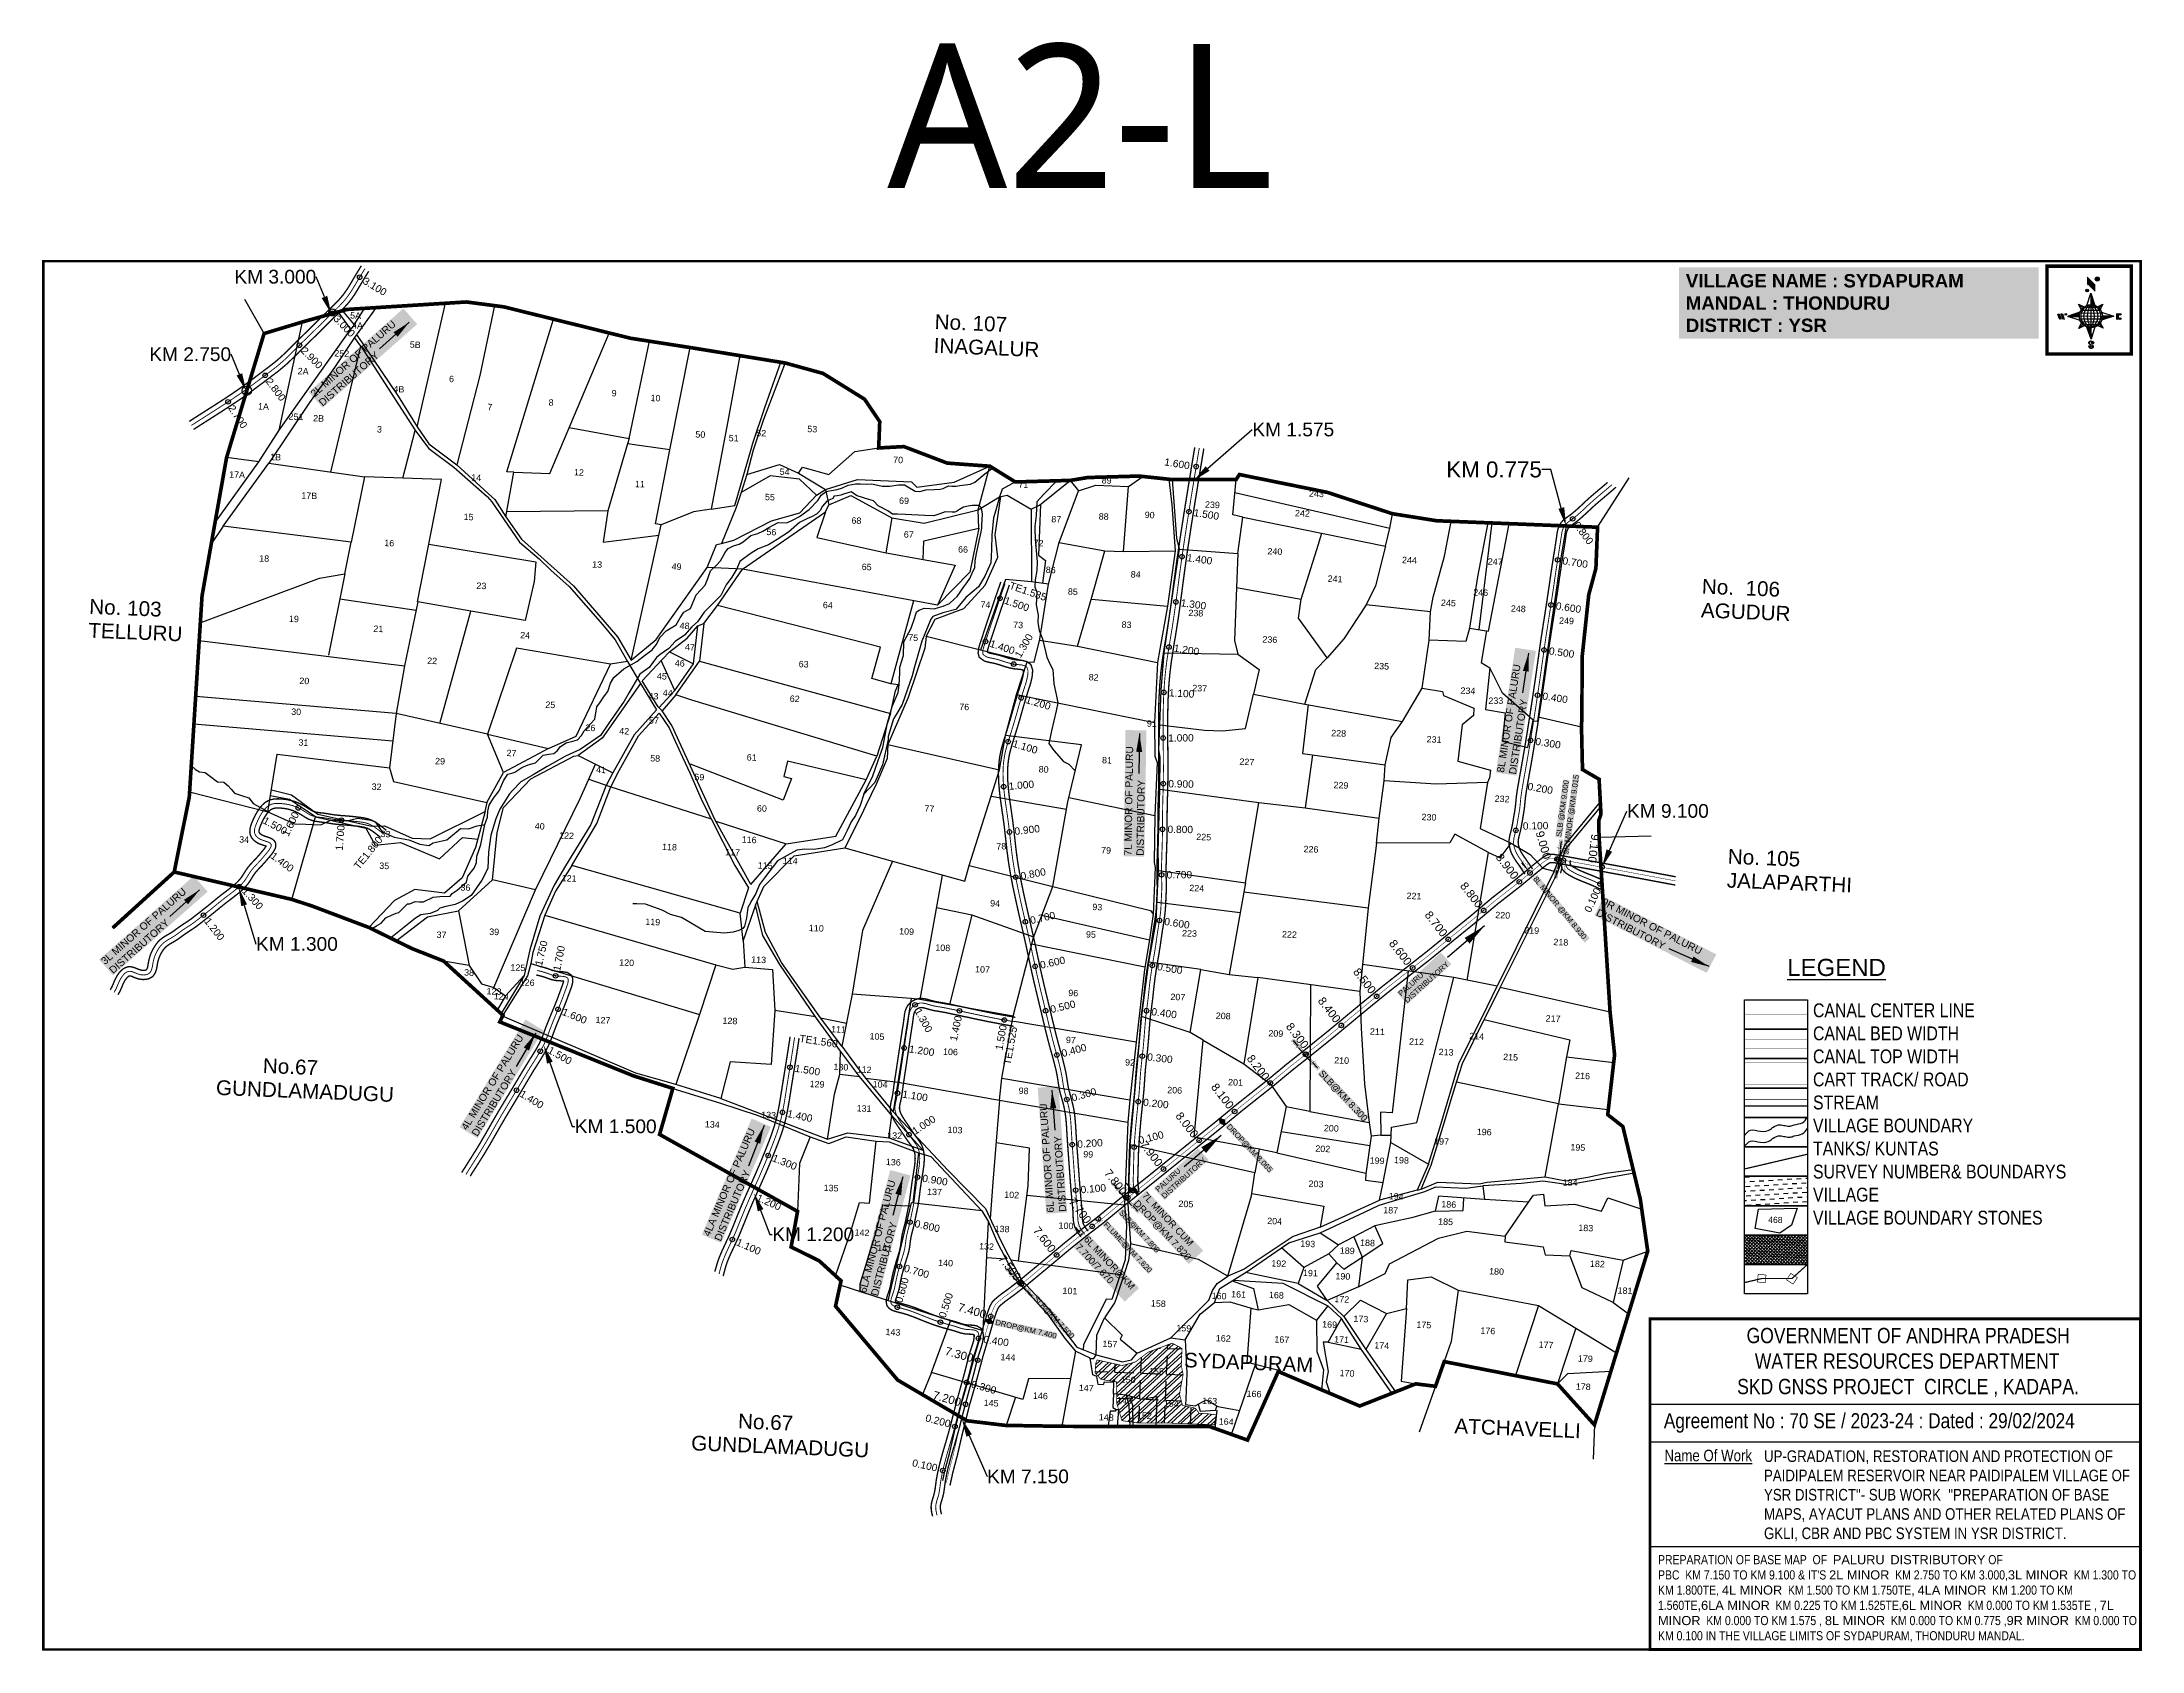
# Model space of a CAD drawing. Header units: inches. Extents: x 202960 to 225017, y 1602563 to 1608916.
# Drawn here: x 202960 to 207562, y 1603781 to 1607307 of the extents above; entities that cross this region are included whole.
import ezdxf
from ezdxf import colors
from ezdxf.entities.mleader import LeaderData, LeaderLine
from ezdxf.enums import TextEntityAlignment as Align
from ezdxf.math import Vec2, Vec3

# ---------------------------------------------------------------- set-up
doc = ezdxf.new("R2010")
doc.units = ezdxf.units.IN
doc.header["$MEASUREMENT"] = 0
doc.header["$PDMODE"] = 32
doc.header["$PDSIZE"] = 10
doc.linetypes.add('ACAD_ISO02W100', pattern=[15, 12, -3])
doc.linetypes.add('HIDDEN2', pattern=[0.1875, 0.125, -0.0625])
for name, color, linetype in [('AQUADUCT', 1, 'Continuous'), ('bord', 1, 'Continuous'), ('CADAS', 1, 'Continuous'), ('CANAL1', 7, 'Continuous'), ('CHANAGE', 1, 'Continuous'), ('CSMark', 72, 'Continuous'), ('FRAME 025', 7, 'Continuous'), ('PAPER SIZE', 5, 'Continuous'), ('PLOT NO', 7, 'Continuous'), ('PLOTS', 7, 'Continuous'), ('PLOTS NO', 7, 'Continuous'), ('RE REMARKS', 7, 'Continuous'), ('ROAD', 1, 'Continuous'), ('ROADS', 1, 'Continuous'), ('STREAMS', 4, 'Continuous'), ('STRUCTURE', 5, 'Continuous'), ('TABLE', 7, 'Continuous'), ('tank', 4, 'Continuous'), ('text2', 7, 'Continuous'), ('TITLEBLOCK', 7, 'Continuous'), ('VILLAGE', 7, 'Continuous'), ('VILLAGE BOUNDRY', 5, 'Continuous'), ('VILLAGE STONES', 240, 'Continuous')]:
    doc.layers.add(name, color=color, linetype=linetype)
doc.styles.add('A', font='arial.ttf')
doc.styles.add('ARIALN', font='ARIALN.TTF')
doc.styles.add('FONT1', font='Arial')
doc.styles.get("Standard").update_dxf_attribs({"font": 'arial.ttf'})
doc.styles.add('TMS', font='trebuc.ttf')
doc.linetypes.add('DOTS', pattern='A,1e-06,-3,["●",Standard,S=3,R=0,X=-1.25,Y=-1.25],-3', length=6.000001)
doc.dimstyles.get("Standard").update_dxf_attribs({"dimtxt": 0.18, "dimasz": 0.18, "dimexe": 0.18, "dimexo": 0.0625, "dimgap": 0.09, "dimtad": 0, "dimtih": 1, "dimtoh": 1, "dimdec": 4, "dimzin": 0, "dimdsep": 46, "dimtxsty": 'Standard', "dimcen": 0.09, "dimadec": 0, "dimazin": 0, "dimtfac": 1, "dimtdec": 4, "dimtofl": 0, "dimtmove": 0, "dimatfit": 3, "dimfxl": 1, "dimtolj": 1, "dimtzin": 0, "dimarcsym": 0})
pattern_1 = [(357.6886, (483021.567, 1736095.263), (2.283522, 56.574012), [41.178239, -15.44184]), (87.6886, (483021.567, 1736095.263), (-56.574012, 2.283522), [41.178239, -15.44184])]
pattern_2 = [(267.297113149, (-8720374.938, 50637915.138), (10.5367255337, -0.497431438), [])]
pattern_3 = [(357.297113149, (-8720374.938, 50637915.138), (0.497431438, 10.5367255337), [])]

msp = doc.modelspace()

# ---------------------------------------------------------------- texts
at = {"layer": 'CADAS', "color": 2, "style": 'TMS'}
msp.add_text('A2-L', height=315.69, dxfattribs=at).set_placement((204812.6, 1606987))
at = {"layer": 'CHANAGE'}
for s, rotation, p in [('3.100', 328.8466, (203665.7, 1606785.9)), ('3.000', 314.0307, (203603.3, 1606704.9)), ('2.900', 314.6011, (203532, 1606634.9)), ('2.800', 306.7636, (203455.9, 1606568)), ('2.700', 303.3596, (203374.1, 1606509.4)), ('0.800', 307.1635, (206320.8, 1606253.5)), ('0.700', 351.1259, (206292.1, 1606170.9)), ('0.600', 351.3856, (206277.4, 1606072)), ('0.500', 351.8614, (206262.3, 1605973.3)), ('0.400', 351.4886, (206248.1, 1605874.2)), ('0.300', 350.68, (206232.7, 1605775.3)), ('0.200', 350.0101, (206215.6, 1605676.6)), ('0.100', 1.3144, (206205, 1605589.1))]:
    msp.add_text(s, height=16, rotation=rotation, dxfattribs=at).set_placement(p, align=Align.MIDDLE_LEFT)
at = {"layer": 'CHANAGE', "style": 'FONT1'}
for s, rotation, p in [('1.600', 350.6365, (205419.9, 1606387.6)), ('1.500', 350.9526, (205484.1, 1606276.4)), ('1.400', 351.867, (205469.1, 1606177.7)), ('TE1.535', 341.0274, (205080.9, 1606117.1)), ('1.500', 341.0883, (205069.8, 1606084.6)), ('1.300', 352.3337, (205455.7, 1606078.7)), ('1.300', 59.4106, (205097.3, 1605960.2)), ('1.400', 341.7832, (205038, 1605990)), ('1.200', 350.8669, (205440.5, 1605979.6)), ('1.200', 343.4115, (205116.4, 1605866.8)), ('1.100', 356.8195, (205429.4, 1605881.4)), ('1.000', 0.4711, (205427.9, 1605782.1)), ('1.100', 342.9208, (205087.9, 1605770.9)), ('1.000', 4.8499, (205078.3, 1605676.3)), ('0.900', 359.0422, (205428.1, 1605681.9)), ('1.500', 331.7865, (203446.4, 1605603.2)), ('0.900', 6.5739, (205091.1, 1605577.5)), ('0.800', 359.51, (205426.4, 1605582)), ('1.400', 323.3736, (203464.3, 1605526.9)), ('0.800', 10.7686, (205104.6, 1605479.2)), ('0.700', 0.6547, (205424.4, 1605482.2)), ('1.300', 311.9047, (203403.2, 1605451.1)), ('1.200', 308.0447, (203320.9, 1605385.3)), ('0.700', 12.9101, (205125.6, 1605381.9)), ('0.600', 350.934, (205419.6, 1605380.6)), ('1.750', 76.7681, (204047.9, 1605283.4)), ('1.700', 78.7502, (204087.7, 1605271.8)), ('0.600', 12.2299, (205147.2, 1605284.1)), ('0.500', 350.3739, (205404, 1605281.7)), ('1.600', 337.7752, (204101.3, 1605183.4)), ('1.300', 298.7854, (204878.6, 1605187.7)), ('0.500', 13.5129, (205169.9, 1605187)), ('0.400', 352.3072, (205391.3, 1605182.9)), ('1.500', 330.4956, (204070.8, 1605100.1)), ('TE1.560', 351.3061, (204620.2, 1605124.1)), ('1.200', 351.4231, (204860.3, 1605101.1)), ('0.400', 15.3572, (205194.5, 1605090.4)), ('0.300', 353.4814, (205382, 1605083.6)), ('1.500', 350.8811, (204610, 1605058.8)), ('1.400', 328.899, (204009.5, 1605004.5)), ('1.100', 351.2275, (204845.7, 1605002.1)), ('0.300', 15.9798, (205216.3, 1604993)), ('1.400', 347.901, (204593.6, 1604959.6)), ('1.000', 33.401, (204869.2, 1604918.9)), ('0.200', 353.8808, (205373.2, 1604984.1)), ('0.100', 14.4897, (205363.3, 1604899.7)), ('1.300', 337.8929, (204561.7, 1604863)), ('0.200', 4.0479, (205228.6, 1604891.8)), ('0.900', 350.739, (204889.4, 1604817.9)), ('1.200', 336.0322, (204527.5, 1604776.3)), ('0.100', 4.7146, (205236, 1604792.2)), ('0.800', 347.3602, (204872.8, 1604718.7)), ('1.100', 335.9824, (204483.1, 1604678.7)), ('0.600', 74.6451, (204837.4, 1604545.3)), ('0.700', 343.9998, (204849.8, 1604620.9)), ('0.500', 72.0958, (204932.2, 1604512.4)), ('0.400', 351.5539, (205023.3, 1604464.9)), ('0.300', 344.2919, (204996.9, 1604367.1)), ('0.200', 345.4965, (204896.6, 1604292.8)), ('0.100', 347.4587, (204867.5, 1604194.4))]:
    msp.add_text(s, height=16, rotation=rotation, dxfattribs=at).set_placement(p, align=Align.MIDDLE_LEFT)
for s, rotation, p in [('1.600', 64.5007, (203517.1, 1605618.9)), ('1.700', 85.5675, (203615.6, 1605591.2)), ('TE1.800', 51.0172, (203701.5, 1605563.4)), ('1.400', 78.0951, (204968.4, 1605173.3)), ('1.500', 79.7836, (205066.7, 1605153.4)), ('TE1.525', 79.9671, (205089.3, 1605149.3))]:
    msp.add_text(s, height=16, rotation=rotation, dxfattribs=at).set_placement(p, align=Align.MIDDLE_RIGHT)
at = {"layer": 'CHANAGE'}
msp.add_text('0.100', height=16, rotation=65.1954, dxfattribs=at).set_placement((206369.5, 1605452.3), align=Align.MIDDLE_RIGHT)
at = {"layer": 'CSMark', "color": 1}
for s, rotation, p in [('9.000', 286.0164, (206241.6, 1605577.7)), ('9.100', 263.1154, (206364.1, 1605571.1)), ('8.900', 307.715, (206151.6, 1605525.8)), ('8.800', 307.715, (206073.4, 1605463.2)), ('8.700', 307.715, (205995.9, 1605399.6)), ('8.600', 307.715, (205917.7, 1605337)), ('8.500', 307.715, (205839.1, 1605274.8)), ('8.400', 307.715, (205761.7, 1605211.2)), ('8.300', 307.715, (205691.9, 1605154.9)), ('8.200', 307.715, (205606.1, 1605084.9)), ('8.100', 307.715, (205527.8, 1605022.4)), ('8.000', 307.715, (205450, 1604959.2)), ('7.900', 307.715, (205372, 1604896.3)), ('7.800', 307.715, (205293.8, 1604833.7)), ('7.700', 307.715, (205215.7, 1604770.9)), ('7.600', 307.715, (205137.7, 1604708)), ('7.500', 307.715, (205061.6, 1604646.4)), ('7.400', 344.2231, (204968.2, 1604535.8)), ('7.300', 344.2231, (204939.8, 1604439.7)), ('7.200', 344.2231, (204913, 1604343.1))]:
    msp.add_text(s, height=18, rotation=rotation, dxfattribs=at).set_placement(p, align=Align.MIDDLE_LEFT)
at = {"layer": 'PLOT NO'}
msp.add_text('468', height=13.48, rotation=358.6877, dxfattribs=at).set_placement((206758.4, 1604726.2, -2.9), align=Align.MIDDLE_CENTER)
at = {"layer": 'PLOTS NO'}
for s, rotation, p in [('5A', 357.6886, (203635.2, 1606701.3)), ('4A', 357.6886, (203639.4, 1606679.5)), ('252', 357.6886, (203600.5, 1606618.2)), ('5B', 357.6886, (203765.9, 1606637.4)), ('2A', 357.6886, (203520.3, 1606579.3)), ('6', 357.6886, (203851.9, 1606562)), ('1A', 357.6886, (203433.4, 1606502)), ('4B', 357.6886, (203730, 1606539.9)), ('8', 357.6886, (204070.1, 1606510.3)), ('9', 357.6886, (204208.2, 1606530.9)), ('10', 357.6886, (204293.5, 1606520.3)), ('251', 357.6886, (203500.4, 1606479.8)), ('2B', 357.6886, (203554.1, 1606476.1)), ('7', 357.6886, (203936.1, 1606500.5)), ('3', 357.6886, (203694, 1606451.7)), ('50', 357.6886, (204391.7, 1606440.6)), ('51', 357.6886, (204464.7, 1606432.5)), ('52', 357.6886, (204525, 1606443.5)), ('53', 357.6886, (204636.9, 1606452.4)), ('1B', 357.6886, (203459.9, 1606391.1)), ('70', 357.6886, (204825, 1606384.9)), ('17A', 357.6886, (203370.2, 1606352.8)), ('14', 357.6886, (203900.6, 1606346)), ('12', 357.6886, (204125.6, 1606357.6)), ('11', 357.6886, (204259.3, 1606331.8)), ('54', 357.6886, (204576.3, 1606358.8)), ('71', 357.6886, (205099.4, 1606330.4)), ('89', 357.6886, (205281.9, 1606340)), ('17B', 357.6886, (203528.3, 1606306.7)), ('55', 357.6886, (204544.1, 1606303.3)), ('69', 357.6886, (204838, 1606295.4)), ('239', 357.6886, (205508.2, 1606286.8)), ('243', 357.6886, (205736.2, 1606311)), ('15', 357.6886, (203883.9, 1606259.9)), ('56', 357.6886, (204547.3, 1606226.8)), ('68', 357.6886, (204733.6, 1606251.9)), ('87', 357.6886, (205171.6, 1606254.9)), ('88', 357.6886, (205275.5, 1606260.9)), ('90', 357.6886, (205376.2, 1606264.2)), ('242', 357.6886, (205705.5, 1606268)), ('16', 357.6886, (203710, 1606202.6)), ('67', 357.6886, (204848.4, 1606221.4)), ('66', 357.6886, (204967.3, 1606188.7)), ('72', 357.6886, (205132.6, 1606202.7)), ('240', 357.6886, (205645.1, 1606184.5)), ('18', 357.6886, (203436, 1606168.8)), ('13', 357.6886, (204165.6, 1606155.7)), ('49', 357.6886, (204339.7, 1606151.1)), ('65', 357.6886, (204756.2, 1606150.4)), ('86', 357.6886, (205159.4, 1606143.8)), ('84', 357.6886, (205345.6, 1606133.8)), ('244', 357.6886, (205939.9, 1606165.3)), ('247', 357.6886, (206127.9, 1606162)), ('23', 357.6886, (203911.9, 1606108.9)), ('85', 357.6886, (205207.8, 1606096.2)), ('241', 357.6886, (205777, 1606124.4)), ('246', 357.6886, (206096.1, 1606094.5)), ('64', 357.6886, (204671, 1606066.7)), ('74', 357.6886, (205016.3, 1606067.6)), ('238', 357.6886, (205472, 1606049.5)), ('245', 357.6886, (206025.3, 1606071.6)), ('248', 357.6886, (206178.5, 1606058.9)), ('19', 357.6886, (203501.1, 1606036.5)), ('21', 357.6886, (203686.1, 1606014.7)), ('24', 357.6886, (204007.8, 1606000.7)), ('48', 357.6886, (204357.2, 1606021.4)), ('73', 357.6886, (205088, 1606023.3)), ('83', 357.6886, (205325.6, 1606023.8)), ('249', 357.6886, (206284.1, 1606032.5)), ('47', 357.6886, (204368.7, 1605974.5)), ('75', 357.6886, (204858, 1605995.3)), ('236', 357.6886, (205634.1, 1605991.4)), ('22', 357.6886, (203804, 1605944.6)), ('45', 357.6886, (204307.3, 1605910.9)), ('46', 357.6886, (204346.6, 1605939.3)), ('63', 357.6886, (204618.1, 1605937.3)), ('82', 357.6886, (205253.5, 1605908.5)), ('235', 357.6886, (205879, 1605933.2)), ('20', 357.6886, (203524, 1605900.6)), ('43', 357.6886, (204289, 1605867.3)), ('44', 357.6886, (204320.2, 1605874.3)), ('62', 357.6886, (204598.5, 1605861.5)), ('237', 357.6886, (205480.4, 1605884.8)), ('234', 357.6886, (206068.1, 1605879.2)), ('30', 357.6886, (203506.1, 1605832.9)), ('25', 357.6886, (204063, 1605848.2)), ('57', 357.6886, (204289.9, 1605813.9)), ('76', 357.6886, (204969.9, 1605843.7)), ('233', 0.5414, (206129.5, 1605856.7)), ('31', 357.6886, (203521.9, 1605765.5)), ('26', 357.6886, (204150.8, 1605797.8)), ('42', 357.6886, (204224.9, 1605790.4)), ('91', 357.6886, (205381, 1605807.1)), ('228', 357.6886, (205784.9, 1605786.1)), ('231', 357.6886, (205994, 1605772.6)), ('29', 357.6886, (203821.4, 1605724.7)), ('27', 357.6886, (203977.9, 1605742.5)), ('58', 357.6886, (204292.7, 1605730.9)), ('61', 357.6886, (204504.2, 1605732.8)), ('81', 357.6886, (205282.7, 1605726.8)), ('227', 357.6886, (205583.8, 1605723.4)), ('41', 357.6886, (204174, 1605705.7)), ('59', 357.6886, (204389.5, 1605689.8)), ('80', 357.6886, (205143.9, 1605706.8)), ('32', 357.6886, (203682.4, 1605668.7)), ('229', 357.6886, (205790, 1605672.2)), ('232', 357.6886, (206143, 1605642.3)), ('40', 357.6886, (204039.7, 1605582.1)), ('60', 357.6886, (204526.6, 1605621.1)), ('77', 357.6886, (204893.6, 1605620.8)), ('230', 357.6886, (205982.8, 1605602.2)), ('34', 357.6886, (203392, 1605553)), ('33', 357.6886, (203701.9, 1605565.1)), ('122', 357.6886, (204093.1, 1605561.9)), ('118', 357.6886, (204318.7, 1605536.8)), ('116', 357.6886, (204493.2, 1605552.7)), ('78', 2.4507, (205051.7, 1605537.2)), ('225', 357.6886, (205489.2, 1605558.7)), ('35', 357.6886, (203699.1, 1605495.4)), ('117', 357.6886, (204456.7, 1605525.3)), ('115', 357.6886, (204528.3, 1605496.2)), ('114', 357.6886, (204583.2, 1605506.4)), ('79', 357.6886, (205280.7, 1605529.4)), ('226', 357.6886, (205724.2, 1605532)), ('36', 357.6886, (203877, 1605447.9)), ('121', 357.6886, (204098.7, 1605468.2)), ('224', 357.6886, (205473.9, 1605446.7)), ('94', 357.6886, (205037.6, 1605413.1)), ('93', 357.6886, (205261.5, 1605405.1)), ('221', 357.6886, (205949.9, 1605429.5)), ('119', 357.6886, (204282, 1605372.6)), ('110', 357.6886, (204640.4, 1605359)), ('109', 357.6886, (204838.1, 1605351.8)), ('220', 357.6886, (206144.3, 1605387.4)), ('219', 357.6886, (206207.8, 1605354.1)), ('37', 357.6886, (203824.5, 1605344.2)), ('39', 357.6886, (203939.9, 1605350.8)), ('108', 357.6886, (204917.4, 1605316.1)), ('95', 357.6886, (205247.5, 1605345)), ('223', 357.6886, (205458.1, 1605347.6)), ('222', 357.6886, (205677, 1605345.2)), ('218', 357.6886, (206271.7, 1605328.3)), ('38', 357.6886, (203884.9, 1605261.6)), ('125', 357.6886, (203986.4, 1605272.6)), ('120', 357.6886, (204224.8, 1605283.5)), ('113', 357.6886, (204514, 1605289.9)), ('107', 357.6886, (205004.5, 1605268.6)), ('123', 357.6886, (203934.1, 1605220.4)), ('126', 357.6886, (204006.8, 1605239.9)), ('96', 357.6886, (205208.8, 1605216.7)), ('124', 357.6886, (203950, 1605209.4)), ('207', 357.6886, (205432.6, 1605208.1)), ('127', 357.6886, (204172.9, 1605157.5)), ('128', 357.6886, (204451.1, 1605155.9)), ('111', 357.6886, (204689.1, 1605137.3)), ('105', 357.6886, (204773.3, 1605121.7)), ('208', 357.6886, (205531.9, 1605166.7)), ('209', 357.6886, (205647.2, 1605128.3)), ('211', 357.6886, (205869.5, 1605132.3)), ('214', 357.6886, (206087.3, 1605122.2)), ('217', 357.6886, (206254.8, 1605160.9)), ('106', 357.6886, (204934.3, 1605088)), ('97', 357.6886, (205203.6, 1605113.7)), ('212', 357.6886, (205955.5, 1605110.2)), ('213', 357.6886, (206020.3, 1605087.4)), ('215', 357.6886, (206161.6, 1605076.4)), ('130', 357.6886, (204694.2, 1605054.6)), ('112', 357.6886, (204745.2, 1605049.1)), ('92', 357.6886, (205333.2, 1605064.6)), ('210', 357.6886, (205791.3, 1605069.2)), ('216', 357.6886, (206319.3, 1605035.3)), ('129', 357.6886, (204642, 1605017.1)), ('104', 357.6886, (204780.1, 1605016.6)), ('98', 357.6886, (205099.9, 1605002.3)), ('206', 357.6886, (205425.6, 1605003.9)), ('201', 357.6886, (205558.9, 1605021.1)), ('133', 357.6886, (204535.8, 1604949.6)), ('131', 357.6886, (204745, 1604963.9)), ('134', 357.6886, (204412.4, 1604928.9)), ('132', 357.6886, (204812, 1604904.6)), ('103', 357.6886, (204944.2, 1604916.8)), ('200', 357.6886, (205768.8, 1604920.6)), ('197', 357.6886, (206010.4, 1604891.7)), ('196', 357.6886, (206103.8, 1604912.4)), ('136', 357.6886, (204809.1, 1604846.3)), ('99', 357.6886, (205241.6, 1604863.2)), ('202', 357.6886, (205750, 1604875.6)), ('199', 357.6886, (205869.2, 1604849.6)), ('198', 357.6886, (205922.5, 1604850.6)), ('195', 357.6886, (206309, 1604878.6)), ('184', 357.6886, (206292, 1604801.6)), ('135', 357.6886, (204672.7, 1604789.6)), ('137', 357.6886, (204899.4, 1604781.1)), ('102', 357.6886, (205068.4, 1604774.6)), ('205', 357.6886, (205450.2, 1604754.7)), ('203', 357.6886, (205735.2, 1604798.6)), ('194', 357.6886, (205910.8, 1604771.3)), ('186', 357.6886, (206026.1, 1604753.8)), ('204', 357.6886, (205644.6, 1604717.1)), ('187', 357.6886, (205898.9, 1604740.9)), ('185', 357.6886, (206019.2, 1604715.8)), ('142', 357.6886, (204740.5, 1604691.8)), ('132', 357.6886, (205013.3, 1604661.6)), ('138', 357.6886, (205047.3, 1604700)), ('100', 357.6886, (205187.4, 1604706.9)), ('193', 357.6886, (205717.1, 1604667.4)), ('188', 357.6886, (205848.1, 1604669.5)), ('183', 357.6886, (206326.3, 1604702.1)), ('141', 357.6886, (204790.2, 1604658)), ('140', 357.6886, (204923.6, 1604625.4)), ('192', 357.6886, (205653.6, 1604624.2)), ('189', 357.6886, (205803.8, 1604652.2)), ('182', 357.6886, (206351.8, 1604623.4)), ('191', 357.6886, (205723, 1604603.3)), ('190', 357.6886, (205794.1, 1604596.2)), ('180', 357.6886, (206130.8, 1604606.8)), ('101', 357.6886, (205196.1, 1604564.2)), ('158', 357.6886, (205389.8, 1604536.5)), ('160', 357.6886, (205522.9, 1604553.1)), ('161', 357.6886, (205565.6, 1604556.7)), ('168', 357.6886, (205648.4, 1604554.9)), ('172', 357.6886, (205791.7, 1604546)), ('181', 357.6886, (206412.3, 1604564.6)), ('159', 357.6886, (205445.5, 1604482.4)), ('169', 357.6886, (205765, 1604490.6)), ('173', 357.6886, (205833.6, 1604502.8)), ('175', 357.6886, (205971.5, 1604489.8)), ('143', 357.6886, (204808.2, 1604473.8)), ('157', 357.6886, (205283.6, 1604447.8)), ('162', 357.6886, (205532.1, 1604460.2)), ('167', 357.6886, (205660.4, 1604457.6)), ('171', 357.6886, (205791.3, 1604457.7)), ('174', 357.6886, (205879.2, 1604444.5)), ('176', 357.6886, (206111.7, 1604476.7)), ('177', 357.6886, (206239.3, 1604446)), ('144', 357.6886, (205060.3, 1604418.8)), ('155', 357.6886, (205385.7, 1604387.8)), ('179', 357.6886, (206325.4, 1604415.9)), ('147', 357.6886, (205231.8, 1604351.4)), ('150', 357.6886, (205323.7, 1604369.6)), ('170', 357.6886, (205803.3, 1604383.8)), ('178', 357.6886, (206320.8, 1604354.4)), ('145', 357.6886, (205023.3, 1604318.4)), ('146', 357.6886, (205131.3, 1604334.2)), ('149', 357.6886, (205315.2, 1604324.1)), ('154', 357.6886, (205418.1, 1604317.3)), ('163', 357.6886, (205502.3, 1604323.1)), ('166', 357.6886, (205599.4, 1604338.5)), ('148', 357.6886, (205275.8, 1604287.1)), ('152', 357.6886, (205359.1, 1604291.1)), ('164', 357.6886, (205538.4, 1604277.8))]:
    msp.add_text(s, height=14, rotation=rotation, dxfattribs=at).set_placement(p)
at = {"layer": 'PLOTS NO', "color": 1}
msp.add_text('SYDAPURAM', height=32, rotation=357.6886, dxfattribs=at).set_placement((205462.2, 1604403.5))
at = {"layer": 'ROAD', "color": 1}
for s, height, p in [('No. 107', 32.42, (204915.7, 1606678.3)), ('INAGALUR', 32.42, (204913.6, 1606626.2)), ('No.  106', 32.42, (206596.8, 1606098.4)), ('No. 103', 32.42, (203063.3, 1606054.2)), ('AGUDUR', 32.42, (206594.7, 1606046.3)), ('TELLURU', 32.42, (203061.2, 1606002.1)), ('No. 105', 32.42, (206653.6, 1605506.6)), ('JALAPARTHI', 32.42, (206651.5, 1605454.5)), ('        No.67', 32.424, (203343.1, 1605052.3)), ('GUNDLAMADUGU', 32.424, (203341, 1605000.2)), ('        No.67', 32.424, (204384.3, 1604273.4)), ('ATCHAVELLI', 32.42, (206054.7, 1604258.8)), ('GUNDLAMADUGU', 32.424, (204382.2, 1604221.3))]:
    msp.add_text(s, height=height, rotation=357.6886, dxfattribs=at).set_placement(p)
at = {"layer": 'STRUCTURE', "color": 5, "attachment_point": 1, "style": 'FONT1', "bg_fill": 1, "box_fill_scale": 1.1, "bg_fill_color": 7, "bg_fill_true_color": 16777215, "bg_fill_transparency": 0}
for s, insert, char_height, width, rotation in [('{\\C1;2L MINOR OF PALURU DISTRIBUTORY}', (203547.1, 1606540), 16, 273.397, 41.4794), ('{\\C1;8L MINOR OF PALURU DISTRIBUTORY}', (206147.8, 1605707.9), 16, 273.397, 81.2049), ('{\\C1;7L MINOR OF PALURU DISTRIBUTORY}', (205331.6, 1605524.5), 16, 273.397, 89.102), ('{\\C1;3L MINOR OF PALURU DISTRIBUTORY}', (203087.8, 1605296.4), 16, 273.397, 41.4794), ('{\\C1;9R MINOR OF PALURU DISTRIBUTORY}', (206383.5, 1605432.2), 16, 273.397, 332.8296), ('{\\C1;4L MINOR OF PALURU DISTRIBUTORY}', (203877.7, 1604929.8), 16, 273.397, 58.5865), ('{\\C1;6L MINOR OF PALURU DISTRIBUTORY}', (205162.2, 1604741.5), 16, 273.397, 93.8642), ('{\\C1;4LA MINOR OF PALURU DISTRIBUTORY}', (204408.3, 1604694.8), 16, 273.397, 66.7944), ('{\\C1;6LA MINOR OF PALURU DISTRIBUTORY}', (204750.3, 1604568.9), 16, 273.397, 75.2465), ('7L MINOR CUM DROP@KM 7.820', (205380.4, 1604788.6), 15, 178.042, 313.2616), ('6L MINOR@KM 7.700/7.670', (205252.8, 1604692.7), 15, 159.343, 313.2616)]:
    msp.add_mtext(s, dxfattribs=dict(at, insert=insert, char_height=char_height, width=width, rotation=rotation))
at = {"layer": 'STRUCTURE', "color": 5, "attachment_point": 1, "bg_fill": 1, "box_fill_scale": 1.1, "bg_fill_color": 7, "bg_fill_true_color": 16777215, "bg_fill_transparency": 0}
for s, insert, char_height, width, rotation in [('SLB @KM 9.000', (206277.5, 1605566.4), 12, 124.434, 82.3658), ('\\pt156;9R MINOR @KM 9.015', (206292.8, 1605528.4), 12, 174.84, 82.3658), ('8L MINOR @KM 8.930', (206236.1, 1605480.4), 12, 178.442, 309.5786), ('{\\C1;PALURU DISTRIBUTORY }', (205930.4, 1605224.3), 12, 128.083, 42.1475), ('SLB@KM 8.300', (205767.4, 1605055.7), 14.4, 143.731, 313.2616), ('DROP@KM 8.065', (205563.7, 1604937.7), 12, 137.673, 313.2616), ('{\\C1;PALURU DISTRIBUTORY }', (205398.3, 1604795.4), 12, 128.083, 42.1475), ('FLUME@KM 7.620', (205294.1, 1604723.2), 12, 144.906, 313.2616), ('SLB@KM 7.800', (205328, 1604749.1), 12, 119.776, 313.2616), ('SLB@KM 7.500', (205141.1, 1604560.6), 12, 119.776, 313.2616), ('DROP@KM 7.400', (205050.9, 1604508.1), 12, 136.524, 347.0809)]:
    msp.add_mtext(s, dxfattribs=dict(at, insert=insert, char_height=char_height, width=width, rotation=rotation))
at = {"layer": 'TABLE', "extrusion": (0.000201441, 0.004807, 0.999988), "style": 'A'}
msp.add_text('%%ULEGEND', height=37.59, rotation=359.9999, dxfattribs=at).set_placement((206892.4, 1605260.6, 7758), align=Align.MIDDLE)
at = {"layer": 'text2', "insert": (206562.1, 1606798.6), "char_height": 29.282, "width": 758.546, "attachment_point": 1, "bg_fill": 1, "box_fill_scale": 1.5, "bg_fill_color": 9, "bg_fill_transparency": 0}
msp.add_mtext('{\\fArial|b1|i0|c0|p34;\\C1;VILLAGE NAME :\\C5; SYDAPURAM \\C1;MANDAL : \\C5;THONDURU \\P\\C1;DISTRICT : \\C5;YSR}', dxfattribs=at)
at = {"layer": 'TITLEBLOCK', "extrusion": (0.000201441, 0.004807, 0.999988), "style": 'ARIALN'}
msp.add_text('%%UName Of Work', height=25.347, rotation=359.9999, dxfattribs=at).set_placement((206515.2, 1604178.5, 7749.8))
at = {"layer": 'TITLEBLOCK', "extrusion": (0.000201441, 0.004807, 0.999988), "attachment_point": 1, "text_direction": (1, -1e-06, -0.000201), "style": 'ARIALN'}
for s, insert, char_height, width in [('CANAL CENTER LINE \\PCANAL BED WIDTH {\\H1.52882x; }\\PCANAL TOP WIDTH {\\H1.35255x; }\\PCART TRACK/ ROAD{\\H1.4113x; }\\PSTREAM {\\H1.39172x; }\\PVILLAGE BOUNDARY{\\H1.39825x; }\\PTANKS/ KUNTAS{\\H1.39607x; }\\PSURVEY NUMBER& BOUNDARYS{\\H1.3968x; }\\PVILLAGE{\\H1.39655x; }\\PVILLAGE BOUNDARY STONES{\\H1.39664x; }', (206840.8, 1605200.5, -2.9), 30.282, 634.887), ('\\pi43.85766;GOVERNMENT OF ANDHRA PRADESH  \\P\\pi62.09279;WATER RESOURCES DEPARTMENT      \\P\\pi23.35885;SKD GNSS PROJECT  CIRCLE , KADAPA.', (206651.3, 1604489.5, -5.1), 33.521, 790.597), ('Agreement No : 70 SE / 2023-24 : Dated : 29/02/2024', (206514, 1604302.6, -6.1), 32.952, 1063.637), ('UP-GRADATION, RESTORATION AND PROTECTION OF PAIDIPALEM RESERVOIR NEAR PAIDIPALEM VILLAGE OF YSR DISTRICT"- SUB WORK  "PREPARATION OF BASE MAPS, AYACUT PLANS AND OTHER RELATED PLANS OF GKLI, CBR AND PBC SYSTEM IN YSR DISTRICT.', (206733.4, 1604221.1, -5.4), 25.3474, 818.182), ("PREPARATION OF BASE MAP  OF  {\\fArial|b0|i0|c0|p34;\\C1;PALURU}  {\\fArial|b0|i0|c0|p34;\\C1;DISTRIBUTORY\\fArial Narrow|b0|i0|c0|p34; OF\\PPBC  }KM {\\C1;7.150 }TO KM {\\C1;9.100 & IT'S \\fArial|b0|i0|c0|p34;2L MINOR\\fArial Narrow|b0|i0|c0|p34;  }KM {\\C1;2.750 }TO KM {\\C1;3.000,\\fArial|b0|i0|c0|p34;3L MINOR\\fArial Narrow|b0|i0|c0|p34;  }KM {\\C1;1.300 }TO KM {\\C1;1.800TE, \\fArial|b0|i0|c0|p34;4L MINOR\\fArial Narrow|b0|i0|c0|p34;  }KM {\\C1;1.500 }TO KM {\\C1;1.750TE\\fArial|b0|i0|c0|p34;,\\fArial Narrow|b0|i0|c0|p34; \\fArial|b0|i0|c0|p34;4LA MINOR\\fArial Narrow|b0|i0|c0|p34;  }KM {\\C1;1.200 }TO KM {\\C1;1.560TE\\fArial|b0|i0|c0|p34;,6LA MINOR\\fArial Narrow|b0|i0|c0|p34;  }KM {\\C1;0.225 }TO KM {\\C1;1.525TE,\\fArial|b0|i0|c0|p34;6L MINOR\\fArial Narrow|b0|i0|c0|p34;  }KM {\\C1;0.000 }TO KM {\\C1;1.535TE , \\fArial|b0|i0|c0|p34;7L MINOR\\fArial Narrow|b0|i0|c0|p34;  }KM {\\C1;0.000 }TO KM {\\C1;1.575 , \\fArial|b0|i0|c0|p34;8L MINOR\\fArial Narrow|b0|i0|c0|p34;  }KM {\\C1;0.000 }TO KM {\\C1;0.775 ,\\fArial|b0|i0|c0|p34;9R MINOR\\fArial Narrow|b0|i0|c0|p34;  }KM {\\C1;0.000 }TO KM {\\C1;0.100 }IN THE VILLAGE LIMITS OF {\\C5;SYDAPURAM}, {\\C5;THONDURU} MANDAL.", (206501.2, 1603991.6, -6.8), 20, 1053.156)]:
    msp.add_mtext(s, dxfattribs=dict(at, insert=insert, char_height=char_height, width=width))

# ---------------------------------------------------------------- blocks, each defined once
blk = doc.blocks.new('DROP')
h = blk.add_hatch()
h.set_pattern_fill('ANSI31', color=1, scale=10, angle=45)
h.set_pattern_definition([(90, (-324.4107, -25.7687), (-1.25, 0), [])])
h.paths.add_polyline_path([(-9.9, -4.3), (-13.8, 4.1), (13.8, 4.1), (10.2, -4.3)])
at = {"layer": 'STRUCTURE', "color": 5, "const_width": 0.49}
blk.add_lwpolyline([(-9.9, -4.3), (-13.8, 4.1), (13.8, 4.1), (10.2, -4.3), (-9.9, -4.3)], dxfattribs=at)
at = {"layer": 'STRUCTURE', "color": 5}
blk.add_circle((0, 0), 1.33, dxfattribs=at)
blk = doc.blocks.new('FLUME')
at = {"layer": 'STRUCTURE'}
for points in [[(-12.6, 11, 0.628, 0.628, 0), (-8.6, 11.2, 0.628, 0.628, 0), (-4.4, 5.4, 0.628, 0.628, 0), (-4, -5.7, 0.628, 0.628, 0), (-7.7, -11.8, 0.628, 0.628, 0), (-11.7, -12, 0, 0, 0)], [(12.6, -11, 0.628, 0.628, 0), (8.6, -11.2, 0.628, 0.628, 0), (4.4, -5.4, 0.628, 0.628, 0), (4, 5.7, 0.628, 0.628, 0), (7.7, 11.8, 0.628, 0.628, 0), (11.7, 12, 0, 0, 0)]]:
    blk.add_lwpolyline(points, format="xyseb", dxfattribs=at)
at = {"layer": 'text2', "color": 2, "linetype": 'Continuous'}
blk.add_circle((0, 0), 1.15, dxfattribs=at)
blk = doc.blocks.new('*X12')
at = {"color": 0, "linetype": 'Continuous'}
for p, q in [((6321.6, 240.5), (6322.3, 241.2)), ((6321.6, 240.3), (6322.3, 241)), ((6321.6, 240.1), (6322.3, 240.8)), ((6321.6, 239.9), (6322.4, 240.7)), ((6321.6, 239.8), (6322.4, 240.6)), ((6321.6, 239.6), (6322.5, 240.5)), ((6321.6, 239.4), (6322.5, 240.3)), ((6321.6, 239.2), (6322.6, 240.2)), ((6321.7, 239.1), (6322.6, 240.1)), ((6321.8, 240.8), (6322.4, 241.4)), ((6321.8, 239), (6322.7, 240)), ((6321.8, 239), (6322.8, 239.9)), ((6321.9, 238.9), (6322.9, 239.8)), ((6322, 238.8), (6323, 239.7)), ((6322.1, 241.3), (6322.4, 241.6)), ((6322.1, 238.7), (6323.1, 239.6)), ((6322.2, 238.6), (6323.1, 239.6)), ((6322.3, 238.5), (6323.2, 239.5)), ((6322.4, 238.5), (6323.3, 239.4)), ((6322.5, 238.4), (6323.4, 239.3)), ((6322.7, 238.4), (6323.6, 239.3)), ((6322.8, 238.3), (6323.7, 239.2)), ((6322.9, 238.3), (6323.8, 239.1)), ((6323.1, 238.2), (6323.9, 239.1)), ((6323.2, 238.2), (6324, 239)), ((6323.3, 238.2), (6324.2, 239)), ((6323.5, 238.1), (6324.3, 238.9)), ((6323.7, 238.1), (6324.4, 238.9)), ((6323.8, 238.1), (6324.6, 238.8)), ((6324.1, 238.2), (6324.7, 238.8)), ((6324.3, 238.3), (6324.9, 238.8)), ((6324.6, 238.3), (6325.1, 238.8)), ((6324.8, 238.4), (6325.2, 238.8)), ((6325.1, 238.5), (6325.4, 238.8)), ((6325.4, 238.6), (6325.6, 238.8))]:
    blk.add_line(p, q, dxfattribs=at)
blk = doc.blocks.new('*X11')
at = {"color": 0, "linetype": 'Continuous'}
for p, q in [((6324.4, 240.3), (6324.5, 240.4)), ((6324.6, 240.3), (6324.8, 240.5)), ((6324.7, 240.2), (6325, 240.5)), ((6324.8, 240.2), (6325.2, 240.6)), ((6325, 240.1), (6325.5, 240.6)), ((6325.1, 240.1), (6325.6, 240.6)), ((6325.2, 240), (6325.8, 240.6)), ((6325.3, 240), (6326, 240.6)), ((6325.4, 239.9), (6326.1, 240.6)), ((6325.5, 239.8), (6326.2, 240.5)), ((6325.6, 239.8), (6326.3, 240.5)), ((6325.7, 239.7), (6326.5, 240.4)), ((6325.9, 239.6), (6326.6, 240.3)), ((6326, 239.5), (6326.7, 240.3)), ((6326, 239.4), (6326.8, 240.2)), ((6326.1, 239.3), (6327, 240.2)), ((6326.2, 239.3), (6327.1, 240.1)), ((6326.3, 239.2), (6327.1, 240)), ((6326.4, 239.1), (6327.2, 239.9)), ((6326.5, 239), (6327.3, 239.8)), ((6326.5, 238.9), (6327.4, 239.7)), ((6326.6, 238.8), (6327.5, 239.6)), ((6326.7, 238.7), (6327.5, 239.5)), ((6326.8, 238.6), (6327.6, 239.4)), ((6326.8, 238.5), (6327.7, 239.3)), ((6326.8, 236.5), (6327.4, 237)), ((6326.9, 238.3), (6327.8, 239.2)), ((6326.9, 238.2), (6327.9, 239.1)), ((6326.9, 236.8), (6327.6, 237.4)), ((6327, 238.1), (6327.8, 239)), ((6327, 237.9), (6327.8, 238.8)), ((6327, 237.8), (6327.8, 238.6)), ((6327, 237.6), (6327.8, 238.4)), ((6327, 237.4), (6327.8, 238.2)), ((6327, 237.3), (6327.8, 238)), ((6327, 237.1), (6327.8, 237.9))]:
    blk.add_line(p, q, dxfattribs=at)
blk = doc.blocks.new('H')
at = {"layer": 'bord', "extrusion": (0.000427885, 0.004792, 0.999988)}
h = blk.add_hatch(dxfattribs=at)
h.set_pattern_fill('LINE', color=8, scale=84.387686, angle=-92.7029, style=0)
h.set_pattern_definition(pattern_2)
h.paths.add_polyline_path([(-625, 665, -0.090992), (-615, 710), (-751, 671)])
h = blk.add_hatch(dxfattribs=at)
h.set_pattern_fill('LINE', color=8, scale=84.387686, angle=-2.7029, style=0)
h.set_pattern_definition(pattern_3)
h.paths.add_polyline_path([(-492, 786, -0.090992), (-448, 775), (-486, 912)])
h = blk.add_hatch(dxfattribs=at)
h.set_pattern_fill('LINE', color=8, scale=84.387686, angle=-2.7029, style=0)
h.set_pattern_definition(pattern_3)
h.paths.add_polyline_path([(-504, 533, -0.090992), (-549, 543), (-510, 406)])
h = blk.add_hatch(dxfattribs=at)
h.set_pattern_fill('LINE', color=8, scale=84.387686, angle=-92.7029, style=0)
h.set_pattern_definition(pattern_2)
h.paths.add_polyline_path([(-246, 647), (-372, 653, -0.090992), (-382, 609)])
for p, q in [((-519, 1020, -1217), (-435, 927, -1216)), ((-516, 1087, -1217), (-432, 994, -1217)), ((-865, 701, -1215), (-847, 638, -1215)), ((-847, 700, -1215), (-829, 637, -1215)), ((-829, 699, -1215), (-811, 636, -1215)), ((-829, 699, -1215), (-811, 698, -1215)), ((-811, 698, -1215), (-794, 635, -1215)), ((-752, 665, -1215), (-615, 704, -1215)), ((-627, 794, -1216), (-567, 760, -1216)), ((-627, 794, -1216), (-584, 747, -1215)), ((-599, 731, -1215), (-627, 794, -1216)), ((-538, 774, -1216), (-487, 906, -1216)), ((-487, 906, -1216), (-493, 780, -1216)), ((-487, 906, -1216), (-448, 769, -1216)), ((-421, 753, -1216), (-359, 781, -1216)), ((-359, 781, -1216), (-405, 739, -1216)), ((-359, 781, -1216), (-392, 721, -1215)), ((-752, 665, -1215), (-625, 659, -1215)), ((-619, 614, -1215), (-752, 665, -1215)), ((-639, 526, -1214), (-606, 585, -1215)), ((-639, 526, -1214), (-593, 568, -1215)), ((-577, 553, -1215), (-639, 526, -1214)), ((-511, 400, -1214), (-549, 537, -1214)), ((-460, 533, -1215), (-511, 400, -1214)), ((-505, 527, -1214), (-511, 400, -1214)), ((-371, 513, -1214), (-431, 546, -1215)), ((-371, 513, -1214), (-414, 560, -1215)), ((-399, 576, -1215), (-371, 513, -1214)), ((-246, 641, -1215), (-383, 603, -1215)), ((-379, 693, -1215), (-246, 641, -1215)), ((-373, 647, -1215), (-246, 641, -1215)), ((-213, 669, -1215), (-217, 601, -1215)), ((-197, 600, -1215), (-194, 668, -1215))]:
    blk.add_line(p, q, dxfattribs=at)
at = {"layer": 'bord', "color": 8, "linetype": 'ByBlock', "extrusion": (0.000427885, 0.004792, 0.999988)}
for p, q in [((-386, 711, -1215), (-605, 722, -1215)), ((-411, 744, -1216), (-578, 752, -1216)), ((-493, 780, -1216), (-505, 527, -1214)), ((-373, 647, -1215), (-625, 659, -1215)), ((-378, 616, -1215), (-623, 628, -1215)), ((-375, 679, -1215), (-620, 691, -1215)), ((-392, 585, -1215), (-611, 595, -1215)), ((-420, 555, -1215), (-587, 562, -1215))]:
    blk.add_line(p, q, dxfattribs=at)
at = {"layer": 'bord', "extrusion": (0.000427885, 0.004792, 0.999988), "elevation": -1212}
for points, const_width in [([(-530, 950, 1), (-520, 939, 1)], 14.8), ([(-414, 1073, 1), (-398, 1058, 1)], 22.3), ([(-776, 697, 1), (-769, 690, 1)], 8.9), ([(-180, 618, 1), (-173, 611, 1)], 9.79), ([(-178, 667, 1), (-171, 660, 1)], 9.79), ([(-525, 322, 1), (-533, 329, 1)], 11.1), ([(-490, 362, 1), (-498, 369, 1)], 11.1)]:
    blk.add_lwpolyline(points, format="xyb", close=True, dxfattribs=dict(at, const_width=const_width))
for points, const_width in [([(-522, 960), (-516, 1093)], 1.61), ([(-434, 933), (-428, 1066)], 1.61), ([(-870, 707), (-846, 706)], 0.642), ([(-829, 643), (-855, 644)], 0.642), ([(-829, 643), (-821, 678)], 0.642), ([(-811, 642), (-784, 641)], 0.642), ([(-793, 641), (-782, 694)], 0.642), ([(-177, 605), (-226, 607)], 0.706), ([(-223, 676), (-174, 673)], 0.706), ([(-195, 645), (-185, 644)], 0.706)]:
    blk.add_lwpolyline(points, dxfattribs=dict(at, const_width=const_width))
for points in [[(-537, 317), (-531, 310), (-520, 307), (-505, 307), (-494, 310), (-486, 318), (-487, 326), (-491, 333), (-494, 336), (-503, 341), (-522, 347), (-530, 352), (-534, 355), (-537, 363), (-537, 373), (-530, 381), (-520, 384), (-504, 384), (-493, 380), (-487, 373)], [(-522, 348), (-526, 354), (-528, 361), (-528, 371), (-526, 375), (-521, 381), (-515, 384)], [(-505, 307), (-499, 312), (-497, 319), (-497, 327), (-501, 335), (-509, 343)]]:
    blk.add_lwpolyline(points, dxfattribs=at)
at = {"layer": 'bord', "extrusion": (0.000427885, 0.004792, 0.999988)}
for centre, radius in [((-525, 944, -1212), 14.8), ((-406, 1065, -1212), 22.3), ((-773, 694, -1212), 8.9), ((-498, 659, -1212), 127), ((-177, 615, -1212), 9.79), ((-174, 663, -1212), 9.79), ((-529, 325, -1212), 11.1), ((-494, 365, -1212), 11.1)]:
    blk.add_circle(centre, radius, dxfattribs=at)
at = {"layer": 'bord', "color": 8, "linetype": 'ByBlock', "extrusion": (0.000427885, 0.004792, 0.999988)}
for centre, radius, start, end in [((-482, 658, -1212), 128, 94.9254, 259.6691), ((-437, 656, -1212), 141, 113.2864, 241.308), ((-316, 651, -1212), 222, 142.5892, 212.0053), ((-560, 662, -1212), 141, 293.2864, 61.308), ((-681, 668, -1212), 222, 322.5892, 32.0053), ((-515, 660, -1212), 128, 274.9254, 79.6691)]:
    blk.add_arc(centre, radius, start, end, dxfattribs=at)
at = {"layer": 'bord', "extrusion": (0.000427885, 0.004792, 0.999988)}
for points in [[(-516, 1093, -1212), (-431, 1000, -1212), (-519, 1026, -1212), (-434, 933, -1212)], [(-864, 707, -1212), (-846, 706, -1212), (-846, 644, -1212), (-829, 643, -1212)], [(-829, 705, -1212), (-811, 704, -1212), (-811, 642, -1212), (-793, 641, -1212)], [(-193, 674, -1212), (-197, 606, -1212), (-213, 675, -1212), (-216, 607, -1212)]]:
    blk.add_solid(points, dxfattribs=at)
at = {"layer": 'bord', "extrusion": (0.000427885, 0.004792, 0.999988), "xscale": 7.977342409717546, "yscale": 7.977342409717546, "zscale": 7.977342409717546, "rotation": 138.0840426661453}
for name, p in [('*X11', (38301, -31929, -1212)), ('*X12', (38314, -31951, -1212))]:
    blk.add_blockref(name, p, dxfattribs=at)
blk = doc.blocks.new('SLB')
at = {"layer": 'STRUCTURE'}
h = blk.add_hatch(dxfattribs=at)
h.set_pattern_fill('DOTS', color=6, scale=20, angle=320.37225, style=0)
h.set_pattern_definition([(320.372247934, (-159.4327, -72.9564), (1.2786241598, 0.5641323054), [0, -1.25])])
h.paths.add_polyline_path([(769699.5, 1706871.1), (769699.5, 1706861.1), (769729.1, 1706861.1), (769732.1, 1706863.1), (769792.1, 1706863.1), (769795.1, 1706861.1), (769824.7, 1706861.1), (769824.7, 1706871.1), (769795.1, 1706871.1), (769792.1, 1706869.1), (769732.1, 1706869.1), (769729.1, 1706871.1)])
at = {"layer": 'STRUCTURE', "color": 6, "linetype": 'ACAD_ISO02W100', "ltscale": 0.5, "const_width": 0.5}
for points in [[(769699.5, 1706871.1), (769729.1, 1706871.1)], [(769699.5, 1706861.1), (769729.1, 1706861.1)], [(769795.1, 1706871.1), (769824.7, 1706871.1)], [(769795.1, 1706861.1), (769824.7, 1706861.1)]]:
    blk.add_lwpolyline(points, dxfattribs=at)
at = {"layer": 'STRUCTURE', "color": 6, "const_width": 0.628}
for points in [[(769726.1, 1706877.1), (769726.1, 1706873.1), (769732.1, 1706869.1), (769792.1, 1706869.1), (769798.1, 1706873.1), (769798.1, 1706877.1)], [(769726.1, 1706855.1), (769726.1, 1706859.1), (769732.1, 1706863.1), (769792.1, 1706863.1), (769798.1, 1706859.1), (769798.1, 1706855.1)]]:
    blk.add_lwpolyline(points, dxfattribs=at)
at = {"layer": 'STRUCTURE', "color": 6}
blk.add_lwpolyline([(769732.1, 1706863.1), (769792.1, 1706863.1)], dxfattribs=at)
blk.add_lwpolyline([(769732.1, 1706863.1), (769792.1, 1706863.1)], dxfattribs=at)
at = {"layer": 'STRUCTURE', "color": 0}
blk.add_circle((769762.1, 1706866.1), 1.24, dxfattribs=at)
for points in [[(769703.8, 1706866), (769726.7, 1706866)], [(769818.6, 1706865.8), (769795.7, 1706865.8)]]:
    blk.add_leader(points, dimstyle='Standard', override={"dimasz": 10, "dimgap": 0.09, "dimtad": 0}, dxfattribs=at)
blk = doc.blocks.new('OT')
at = {"layer": 'STRUCTURE', "color": 190}
for points, const_width in [([(769751.4, 1706595.8), (769729.4, 1706595.8)], 0.5), ([(769751.4, 1706579), (769729.4, 1706579)], 0.5), ([(769775.2, 1706601.8), (769775.2, 1706597.8), (769769.2, 1706593.8), (769761.8, 1706593.8), (769754.4, 1706593.8), (769748.4, 1706597.8), (769748.4, 1706601.8)], 0.5), ([(769748.4, 1706573), (769748.4, 1706577), (769754.4, 1706581), (769761.8, 1706581), (769761.8, 1706581), (769761.8, 1706581), (769769.2, 1706581), (769775.2, 1706577), (769775.2, 1706573)], 0.5), ([(769761.8, 1706593.8), (769761.8, 1706581)], 2.5)]:
    blk.add_lwpolyline(points, dxfattribs=dict(at, const_width=const_width))
at = {"layer": 'STRUCTURE', "color": 0}
blk.add_circle((769761.8, 1706587.4), 1.87, dxfattribs=at)
blk.add_leader([(769732.6, 1706587.4), (769753.8, 1706587.4)], dimstyle='Standard', override={"dimasz": 10, "dimgap": 0.09, "dimtad": 0}, dxfattribs=at)

# ---------------------------------------------------------------- hatches: boundary and pattern name
at = {"layer": 'PLOTS NO'}
h = msp.add_hatch(dxfattribs=at)
h.set_pattern_fill('ANGLE', color=256, scale=8.105953, angle=-2.3114)
h.set_pattern_definition(pattern_1)
h.paths.add_polyline_path([(205269.2, 1604411.7), (205272.1, 1604419.2), (205327.3, 1604407), (205355.7, 1604414.7), (205384.1, 1604436.3), (205436.7, 1604456.1), (205458.2, 1604444.5), (205456.7, 1604406.1), (205460.7, 1604387.8), (205452.7, 1604344), (205459.5, 1604319.5), (205475.3, 1604316.3), (205487.9, 1604313.2), (205495.9, 1604302.1), (205511.2, 1604301.5), (205533.6, 1604298.9), (205528.6, 1604277), (205495, 1604278.4), (205431.1, 1604281), (205362, 1604281.1), (205326.6, 1604286.3), (205315.2, 1604324.1), (205314.7, 1604371.1), (205280.7, 1604376.7), (205267.7, 1604391)])
h = msp.add_hatch(dxfattribs=at)
h.set_pattern_fill('ANGLE', color=256, scale=8.105953, angle=-2.3114)
h.set_pattern_definition(pattern_1)
h.paths.add_polyline_path([(205269.2, 1604411.7), (205272.1, 1604419.2), (205327.3, 1604407), (205355.7, 1604414.7), (205384.1, 1604436.3), (205436.7, 1604456.1), (205458.2, 1604444.5), (205456.7, 1604406.1), (205460.7, 1604387.8), (205452.7, 1604344), (205459.5, 1604319.5), (205475.3, 1604316.3), (205487.9, 1604313.2), (205495.9, 1604302.1), (205511.2, 1604301.5), (205533.6, 1604298.9), (205528.6, 1604277), (205495, 1604278.4), (205431.1, 1604281), (205362, 1604281.1), (205326.6, 1604286.3), (205315.2, 1604324.1), (205314.7, 1604371.1), (205280.7, 1604376.7), (205267.7, 1604391)])
h = msp.add_hatch(dxfattribs=at)
h.set_pattern_fill('ANSI32', color=40, scale=1.621191, angle=-2.3114)
h.set_pattern_definition([(42.6885996, (483021.567, 1736095.263), (-10.4697746, 11.3505168), []), (42.6885996, (483028.84, 1736094.97), (-10.4697746, 11.3505168), [])])
h.paths.add_polyline_path([(205269.2, 1604411.7), (205272.1, 1604419.2), (205327.3, 1604407), (205355.7, 1604414.7), (205384.1, 1604436.3), (205436.7, 1604456.1), (205458.2, 1604444.5), (205456.7, 1604406.1), (205460.7, 1604387.8), (205452.7, 1604344), (205459.5, 1604319.5), (205475.3, 1604316.3), (205487.9, 1604313.2), (205495.9, 1604302.1), (205511.2, 1604301.5), (205533.6, 1604298.9), (205528.6, 1604277), (205495, 1604278.4), (205431.1, 1604281), (205362, 1604281.1), (205326.6, 1604286.3), (205315.2, 1604324.1), (205314.7, 1604371.1), (205280.7, 1604376.7), (205267.7, 1604391)])
at = {"layer": 'tank'}
h = msp.add_hatch(dxfattribs=at)
h.set_pattern_fill('DASH', color=256, scale=81.884708, angle=3.5405, style=0)
h.set_pattern_definition([(3.5405362, (-314439.872, 461090.613), (9.583956766, 10.84814805), [10.23558849, -10.23558849])])
h.paths.add_polyline_path([(206691, 1604821.7), (206828.5, 1604821.7), (206828.5, 1604757.2), (206691, 1604757.2)])
at = {"layer": 'VILLAGE', "linetype": 'Continuous'}
h = msp.add_hatch(dxfattribs=at)
h.set_pattern_fill('SACNCR', color=256, scale=54.999215, angle=1.5303, style=0)
h.set_pattern_definition([(46.53031993, (-314439.872, 461090.613), (-3.7420359, 3.54729789), []), (46.53031993, (-314436.2275, 461090.7105), (-3.7420359, 3.54729789), [0, -5.156176393])])
h.paths.add_polyline_path([(206691, 1604692.7), (206828.5, 1604692.7), (206828.5, 1604628.3), (206691, 1604628.3)])

# ---------------------------------------------------------------- linework, layer by layer
at = {"color": 5, "const_width": 5.6}
msp.add_lwpolyline([(202963.1, 1606826.9), (207558.5, 1606826.9), (207558.5, 1603784.7), (202963.1, 1603784.7)], close=True, dxfattribs=at)
at = {"layer": 'CANAL1', "color": 200, "linetype": 'ByBlock', "ltscale": 40, "const_width": 3}
for points in [[(203282.7, 1606475.7), (203289.1, 1606479.8), (203295.6, 1606484), (203302.1, 1606488.2), (203308.6, 1606492.3), (203317.7, 1606498.1), (203321.7, 1606500.6), (203328.2, 1606504.8), (203334.7, 1606508.9), (203341.2, 1606513.1), (203347.7, 1606517.3), (203354.1, 1606521.4), (203360.6, 1606525.6), (203367, 1606529.9), (203373.4, 1606534.1), (203379.7, 1606538.4), (203386, 1606542.7), (203392.3, 1606547.1), (203400.7, 1606553), (203404.7, 1606555.9), (203410.9, 1606560.5), (203417, 1606565), (203423.2, 1606569.6), (203429.4, 1606574.3), (203435.5, 1606578.9), (203440.6, 1606582.7), (203447.9, 1606588.2), (203454.1, 1606592.8), (203460.2, 1606597.5), (203466.1, 1606602.1), (203472, 1606606.8), (203479.4, 1606613.1), (203483.3, 1606616.6), (203488.8, 1606621.7), (203494.3, 1606627), (203499.7, 1606632.3), (203505.1, 1606637.8), (203510.6, 1606643.2), (203514.8, 1606647.4), (203521.6, 1606654.2), (203527.2, 1606659.6), (203532.8, 1606665), (203538.3, 1606670.4), (203543.8, 1606675.7), (203550.6, 1606682.3), (203554.8, 1606686.5), (203560.3, 1606691.9), (203565.7, 1606697.3), (203571.2, 1606702.8), (203576.7, 1606708.3), (203582.2, 1606713.7), (203586.1, 1606717.5), (203593.4, 1606724.5), (203598.9, 1606729.9), (203604.2, 1606735.2), (203609.4, 1606740.6), (203614.3, 1606746.1), (203619.6, 1606752.4), (203623.3, 1606757.4), (203627.5, 1606763.5), (203631.6, 1606769.7), (203635.5, 1606776.2), (203639.4, 1606782.7), (203643.4, 1606789.4), (203645.8, 1606793.5), (203651.4, 1606802.8), (203655.5, 1606809.5), (203659.7, 1606816.1), (203660.1, 1606816.7)], [(203292.5, 1606458.2), (203293.4, 1606458.8), (203299.9, 1606463), (203306.4, 1606467.2), (203312.9, 1606471.3), (203319.4, 1606475.5), (203328.5, 1606481.3), (203332.4, 1606483.8), (203339, 1606487.9), (203345.5, 1606492.1), (203352, 1606496.3), (203358.5, 1606500.5), (203365, 1606504.7), (203371.5, 1606508.9), (203378, 1606513.2), (203384.5, 1606517.5), (203391, 1606521.8), (203397.4, 1606526.2), (203403.8, 1606530.7), (203412.3, 1606536.8), (203416.5, 1606539.8), (203422.8, 1606544.4), (203429, 1606549), (203435.2, 1606553.7), (203441.4, 1606558.3), (203447.6, 1606562.9), (203452.6, 1606566.7), (203459.9, 1606572.2), (203466.1, 1606576.9), (203472.4, 1606581.6), (203478.6, 1606586.4), (203484.7, 1606591.4), (203492.5, 1606598), (203496.8, 1606601.8), (203502.6, 1606607.2), (203508.2, 1606612.6), (203513.8, 1606618.1), (203519.3, 1606623.6), (203524.7, 1606629.1), (203528.9, 1606633.2), (203535.7, 1606639.9), (203541.2, 1606645.3), (203546.7, 1606650.6), (203552.2, 1606656), (203557.8, 1606661.4), (203564.6, 1606668), (203568.9, 1606672.3), (203574.4, 1606677.7), (203579.8, 1606683.2), (203585.3, 1606688.6), (203590.8, 1606694), (203596.2, 1606699.4), (203600, 1606703.1), (203607.3, 1606710.2), (203612.9, 1606715.6), (203618.5, 1606721.2), (203624.1, 1606727), (203629.5, 1606733), (203635.3, 1606740), (203639.6, 1606745.7), (203644.2, 1606752.3), (203648.5, 1606759.1), (203652.6, 1606765.8), (203656.6, 1606772.6), (203660.6, 1606779.2), (203662.9, 1606783.2), (203668.5, 1606792.4), (203672.5, 1606798.9), (203676.1, 1606804.6)], [(205343.9, 1604784.5), (205342.5, 1604795.2), (205341.4, 1604807.8), (205341.3, 1604817.5), (205341.7, 1604828.3), (205341.9, 1604833.6), (205342.2, 1604849.1), (205342.4, 1604858.5), (205342.7, 1604870.4), (205343.3, 1604883.8), (205343.7, 1604891.8), (205344.5, 1604902.4), (205345, 1604909), (205346.1, 1604923.5), (205347, 1604934.1), (205348, 1604944.6), (205349.4, 1604959), (205350.1, 1604965.7), (205351.3, 1604976.2), (205352.4, 1604986.7), (205353.4, 1604997.1), (205354.5, 1605008.6), (205355.2, 1605017.9), (205355.9, 1605028.4), (205356.7, 1605038.9), (205357.5, 1605049.5), (205358.2, 1605058.5), (205359.4, 1605070.8), (205360.6, 1605081.3), (205361.8, 1605091.8), (205363, 1605102.2), (205363.6, 1605108.2), (205364.9, 1605123), (205365.7, 1605133.5), (205366.5, 1605144), (205367.3, 1605154.6), (205368.2, 1605165.2), (205369.3, 1605175.8), (205370.2, 1605183.2), (205372, 1605197), (205373.5, 1605207.9), (205374.6, 1605217.7), (205376.1, 1605232.6), (205376.8, 1605238.7), (205378, 1605249.3), (205379.1, 1605257.7), (205380.9, 1605270.4), (205382.8, 1605282.7), (205384.3, 1605291.5), (205386.1, 1605301.9), (205387.1, 1605307.4), (205389.6, 1605322.5), (205391, 1605331.9), (205392.6, 1605343.2), (205394.5, 1605356.7), (205395.7, 1605364.3), (205397.4, 1605374.7), (205399.1, 1605385), (205400.5, 1605395.2), (205401.6, 1605405.5), (205402.3, 1605415.5), (205402.9, 1605430.1), (205403.2, 1605436.5), (205403.7, 1605447), (205403.9, 1605454.7), (205403.7, 1605467.5), (205403.4, 1605479.4), (205403.3, 1605488.8), (205403.3, 1605499.5), (205403.6, 1605510.1), (205403.9, 1605520.7), (205404.2, 1605531.3), (205404.6, 1605541.8), (205405, 1605554.8), (205405.1, 1605562.8), (205405.3, 1605573.3), (205405.4, 1605583.8), (205405.4, 1605594.3), (205405.5, 1605604.8), (205405.6, 1605615.4), (205405.8, 1605629.7), (205405.9, 1605636.7), (205406.2, 1605647.2), (205406.5, 1605657.8), (205406.8, 1605668.3), (205407, 1605679.7), (205407.2, 1605689.3), (205407.3, 1605699.8), (205407.4, 1605710.2), (205407.4, 1605720.7), (205407.3, 1605731.3), (205407.2, 1605741.8), (205407.2, 1605752.3), (205407.1, 1605762.9), (205407, 1605773.4), (205406.9, 1605784), (205406.8, 1605794.5), (205406.8, 1605805.1), (205406.8, 1605815.7), (205406.9, 1605829.5), (205407, 1605837), (205407.2, 1605847.6), (205407.4, 1605858.2), (205407.8, 1605868.9), (205408.3, 1605879.5), (205408.9, 1605890.2), (205409.6, 1605900.8), (205410.5, 1605911.4), (205411.4, 1605922.1), (205412.3, 1605930.4), (205413.9, 1605943.3), (205415.3, 1605953.9), (205416.9, 1605964.4), (205418.5, 1605974.9), (205420.2, 1605985.3), (205421.9, 1605995.8), (205423.6, 1606006.2), (205425.3, 1606016.6), (205427.4, 1606029.3), (205428.6, 1606037.3), (205430.2, 1606047.7), (205431.7, 1606058.1), (205433.1, 1606068.5), (205434.6, 1606078.9), (205436, 1606089.4), (205437.4, 1606099.8), (205438.7, 1606110.2), (205440.1, 1606120.7), (205441.5, 1606131.2), (205442.9, 1606141.6), (205444.4, 1606153), (205445.7, 1606162.6), (205447.2, 1606173.1), (205448.7, 1606183.5), (205450.2, 1606194), (205451.8, 1606204.4), (205453.3, 1606214.9), (205454.9, 1606225.3), (205456.5, 1606235.8), (205458.1, 1606246.2), (205459.8, 1606256.7), (205461.4, 1606267.1), (205463, 1606277.5), (205464.7, 1606287.9), (205466.9, 1606301.4), (205468, 1606308.8), (205469.7, 1606319.2), (205471.4, 1606329.6), (205473.1, 1606340), (205474.8, 1606350.4), (205476.5, 1606360.8), (205478.2, 1606371.2), (205479.9, 1606381.6), (205481.6, 1606392), (205483.4, 1606402.4), (205485.1, 1606412.8), (205486.1, 1606418.8)], [(205363.8, 1604787.2), (205362.4, 1604797.4), (205361.4, 1604808.8), (205361.3, 1604817.2), (205361.7, 1604827.5), (205361.9, 1604833), (205362.2, 1604848.8), (205362.4, 1604858.1), (205362.7, 1604869.7), (205363.2, 1604882.8), (205363.7, 1604890.5), (205364.4, 1604900.9), (205364.9, 1604907.4), (205366.1, 1604921.9), (205367, 1604932.3), (205367.9, 1604942.8), (205369.3, 1604957), (205370, 1604963.6), (205371.1, 1604974.1), (205372.3, 1604984.6), (205373.3, 1604995.2), (205374.4, 1605006.9), (205375.2, 1605016.4), (205375.9, 1605027), (205376.6, 1605037.5), (205377.4, 1605047.9), (205378.1, 1605056.7), (205379.3, 1605068.7), (205380.5, 1605079.1), (205381.7, 1605089.6), (205382.9, 1605100.1), (205383.5, 1605106.3), (205384.8, 1605121.4), (205385.6, 1605131.9), (205386.4, 1605142.5), (205387.2, 1605152.9), (205388.1, 1605163.3), (205389.2, 1605173.7), (205390, 1605180.7), (205391.8, 1605194.3), (205393.3, 1605205.5), (205394.5, 1605215.5), (205396, 1605230.5), (205396.7, 1605236.5), (205397.9, 1605246.8), (205398.9, 1605255.1), (205400.7, 1605267.5), (205402.6, 1605279.5), (205404, 1605288.1), (205405.8, 1605298.4), (205406.8, 1605304.1), (205409.3, 1605319.4), (205410.8, 1605329), (205412.4, 1605340.4), (205414.3, 1605353.7), (205415.4, 1605361.1), (205417.2, 1605371.5), (205418.8, 1605382.1), (205420.3, 1605392.8), (205421.5, 1605403.8), (205422.2, 1605414.4), (205422.9, 1605429.2), (205423.2, 1605435.6), (205423.7, 1605446.3), (205423.9, 1605454.6), (205423.7, 1605467.9), (205423.4, 1605479.8), (205423.3, 1605488.8), (205423.3, 1605499.2), (205423.6, 1605509.6), (205423.9, 1605520.1), (205424.2, 1605530.6), (205424.6, 1605541.2), (205425, 1605554.3), (205425.1, 1605562.4), (205425.3, 1605573), (205425.4, 1605583.6), (205425.4, 1605594.2), (205425.5, 1605604.7), (205425.6, 1605615.2), (205425.8, 1605629.4), (205425.9, 1605636.2), (205426.2, 1605646.7), (205426.5, 1605657.2), (205426.8, 1605667.8), (205427, 1605679.3), (205427.2, 1605689), (205427.3, 1605699.6), (205427.4, 1605710.2), (205427.4, 1605720.8), (205427.3, 1605731.4), (205427.2, 1605741.9), (205427.2, 1605752.5), (205427.1, 1605763), (205427, 1605773.6), (205426.9, 1605784.1), (205426.8, 1605794.6), (205426.8, 1605805.2), (205426.8, 1605815.7), (205426.9, 1605829.3), (205427, 1605836.6), (205427.2, 1605847.1), (205427.4, 1605857.6), (205427.8, 1605868.1), (205428.3, 1605878.5), (205428.8, 1605888.9), (205429.5, 1605899.3), (205430.4, 1605909.7), (205431.3, 1605920.1), (205432.2, 1605928.1), (205433.7, 1605940.7), (205435.1, 1605951.1), (205436.7, 1605961.4), (205438.3, 1605971.8), (205439.9, 1605982.1), (205441.6, 1605992.5), (205443.4, 1606002.9), (205445.1, 1606013.4), (205447.1, 1606026.2), (205448.4, 1606034.3), (205450, 1606044.8), (205451.5, 1606055.3), (205453, 1606065.8), (205454.4, 1606076.2), (205455.8, 1606086.7), (205457.2, 1606097.2), (205458.6, 1606107.6), (205459.9, 1606118.1), (205461.3, 1606128.5), (205462.7, 1606139), (205464.2, 1606150.3), (205465.6, 1606159.8), (205467, 1606170.3), (205468.5, 1606180.7), (205470, 1606191.1), (205471.6, 1606201.5), (205473.1, 1606211.9), (205474.7, 1606222.3), (205476.3, 1606232.7), (205477.9, 1606243.2), (205479.5, 1606253.6), (205481.2, 1606264), (205482.8, 1606274.4), (205484.5, 1606284.8), (205486.6, 1606298.3), (205487.8, 1606305.6), (205489.5, 1606316), (205491.2, 1606326.4), (205492.8, 1606336.8), (205494.5, 1606347.2), (205496.2, 1606357.6), (205497.9, 1606368), (205499.6, 1606378.3), (205501.4, 1606388.7), (205503.1, 1606399.1), (205504.8, 1606409.5), (205506, 1606416.4)], [(206209.4, 1605483.9), (206205.7, 1605489.5), (206202, 1605495.2), (206198.2, 1605500.7), (206195.7, 1605504.4), (206190.4, 1605511.9), (206186.4, 1605518), (206181.5, 1605526.7), (206179.2, 1605531.8), (206176.7, 1605539.4), (206175.1, 1605547.5), (206174.6, 1605555.5), (206175.5, 1605563.8), (206177.2, 1605571.3), (206179, 1605578.1), (206180, 1605582), (206181.9, 1605590.8), (206183, 1605597.3), (206184.5, 1605605.9), (206185.3, 1605610.8), (206186.5, 1605617.4), (206187.6, 1605624), (206188.4, 1605630.2), (206189.2, 1605637), (206189.8, 1605643.7), (206190.5, 1605650.6), (206191, 1605655), (206192.3, 1605664.6), (206193.4, 1605671.5), (206194.9, 1605680.2), (206195.8, 1605685), (206196.9, 1605691.7), (206198.1, 1605698.5), (206199.3, 1605704.8), (206200.5, 1605711.9), (206201.7, 1605718.6), (206202.9, 1605725.3), (206203.6, 1605729.4), (206205.3, 1605738.7), (206206.4, 1605745.4), (206207.5, 1605752.1), (206208.7, 1605758.8), (206209.8, 1605765.5), (206210.9, 1605772.2), (206212, 1605779), (206213.1, 1605785.7), (206214.2, 1605792.4), (206215.3, 1605799.1), (206216.3, 1605805.8), (206217.4, 1605812.6), (206218.5, 1605819.3), (206219.8, 1605827.9), (206220.6, 1605832.8), (206221.6, 1605839.5), (206222.6, 1605846.2), (206223.7, 1605853), (206224.7, 1605859.7), (206225.7, 1605866.4), (206226.7, 1605873.2), (206227.7, 1605879.9), (206228.7, 1605886.6), (206229.7, 1605893.4), (206230.7, 1605900.1), (206231.7, 1605906.8), (206232.7, 1605913.6), (206233.6, 1605920.3), (206234.6, 1605926.7), (206235.6, 1605933.8), (206236.5, 1605940.5), (206237.5, 1605947.3), (206238.4, 1605954), (206239.4, 1605960.8), (206240.3, 1605967.5), (206241.3, 1605974.3), (206242.2, 1605981.1), (206243.2, 1605987.8), (206244.2, 1605994.6), (206245.1, 1606001), (206246.2, 1606008.1), (206247.3, 1606014.9), (206248.3, 1606021.7), (206249.3, 1606028.4), (206250.4, 1606035.1), (206251.5, 1606041.9), (206252.5, 1606048.6), (206253.6, 1606055.4), (206254.6, 1606062.1), (206255.6, 1606068.8), (206256.6, 1606075.1), (206257.7, 1606082.2), (206258.7, 1606089), (206259.7, 1606095.7), (206260.7, 1606102.4), (206261.7, 1606109.2), (206262.7, 1606115.9), (206263.7, 1606122.6), (206264.6, 1606129.4), (206265.6, 1606136.1), (206266.6, 1606142.9), (206267.6, 1606149.6), (206268.6, 1606156.4), (206269.7, 1606163.2), (206270.7, 1606169.9), (206271.3, 1606174), (206272.8, 1606183.5), (206273.9, 1606190.3), (206275.3, 1606198.8), (206276.1, 1606203.7), (206277.1, 1606210.3), (206278.1, 1606216.9), (206279, 1606223.3), (206280.1, 1606231), (206281.7, 1606239), (206286.1, 1606250.2), (206289.2, 1606254.5), (206294.9, 1606260.4), (206301.1, 1606265.2), (206307.8, 1606270), (206312.2, 1606273.4), (206317.3, 1606277.5), (206322.3, 1606281.8), (206327.2, 1606286.3), (206332.1, 1606290.8), (206337, 1606295.5), (206344.4, 1606302.4), (206347, 1606304.8), (206352.2, 1606309.4), (206357.4, 1606313.9), (206362.7, 1606318.4), (206367.9, 1606322.8), (206373.1, 1606327.2), (206378.3, 1606331.6), (206382.6, 1606335.3), (206388.7, 1606340.4), (206390.6, 1606342.2)], [(206226.2, 1605494.8), (206222.4, 1605500.6), (206218.6, 1605506.3), (206214.7, 1605512), (206212.1, 1605515.8), (206206.9, 1605523.2), (206203.4, 1605528.4), (206199.4, 1605535.6), (206197.9, 1605539), (206196, 1605544.6), (206195, 1605550), (206194.7, 1605554.9), (206195.3, 1605560.6), (206196.6, 1605566.5), (206198.3, 1605573), (206199.5, 1605577.4), (206201.5, 1605587), (206202.7, 1605593.9), (206204.2, 1605602.6), (206205, 1605607.3), (206206.2, 1605614.1), (206207.3, 1605621), (206208.3, 1605627.7), (206209.1, 1605635), (206209.7, 1605641.9), (206210.4, 1605648.6), (206210.8, 1605652.6), (206212.1, 1605661.6), (206213.1, 1605668.2), (206214.6, 1605676.7), (206215.5, 1605681.6), (206216.6, 1605688.3), (206217.8, 1605695), (206218.9, 1605701.3), (206220.2, 1605708.4), (206221.4, 1605715.1), (206222.6, 1605721.8), (206223.3, 1605726), (206225, 1605735.3), (206226.1, 1605742), (206227.3, 1605748.8), (206228.4, 1605755.5), (206229.5, 1605762.3), (206230.6, 1605769), (206231.8, 1605775.7), (206232.9, 1605782.5), (206233.9, 1605789.2), (206235, 1605796), (206236.1, 1605802.7), (206237.2, 1605809.5), (206238.2, 1605816.2), (206239.6, 1605824.8), (206240.3, 1605829.7), (206241.4, 1605836.4), (206242.4, 1605843.2), (206243.4, 1605849.9), (206244.5, 1605856.7), (206245.5, 1605863.4), (206246.5, 1605870.2), (206247.5, 1605876.9), (206248.5, 1605883.7), (206249.5, 1605890.4), (206250.5, 1605897.2), (206251.5, 1605904), (206252.5, 1605910.7), (206253.4, 1605917.5), (206254.4, 1605923.8), (206255.4, 1605931), (206256.3, 1605937.7), (206257.3, 1605944.5), (206258.2, 1605951.3), (206259.2, 1605958), (206260.1, 1605964.8), (206261.1, 1605971.5), (206262, 1605978.2), (206263, 1605985), (206264, 1605991.7), (206264.9, 1605998), (206266, 1606005.1), (206267, 1606011.9), (206268.1, 1606018.6), (206269.1, 1606025.3), (206270.2, 1606032.1), (206271.2, 1606038.8), (206272.3, 1606045.5), (206273.3, 1606052.3), (206274.4, 1606059), (206275.4, 1606065.8), (206276.4, 1606072.1), (206277.5, 1606079.3), (206278.5, 1606086), (206279.5, 1606092.8), (206280.5, 1606099.5), (206281.5, 1606106.3), (206282.5, 1606113), (206283.5, 1606119.7), (206284.4, 1606126.5), (206285.4, 1606133.2), (206286.4, 1606140), (206287.4, 1606146.7), (206288.4, 1606153.4), (206289.4, 1606160.2), (206290.5, 1606166.9), (206291.1, 1606171), (206292.6, 1606180.4), (206293.6, 1606187.1), (206295, 1606195.6), (206295.8, 1606200.5), (206296.9, 1606207.2), (206297.9, 1606214), (206298.8, 1606220.5), (206299.8, 1606227.7), (206300.9, 1606233.3), (206303.8, 1606240.6), (206304.6, 1606241.7), (206308.3, 1606245.4), (206313.1, 1606249.2), (206319.7, 1606253.9), (206324.6, 1606257.6), (206330.2, 1606262.2), (206335.6, 1606266.9), (206340.7, 1606271.6), (206345.7, 1606276.3), (206350.7, 1606280.9), (206358, 1606287.7), (206360.4, 1606289.9), (206365.4, 1606294.4), (206370.5, 1606298.8), (206375.6, 1606303.2), (206380.8, 1606307.5), (206386, 1606311.9), (206391.3, 1606316.4), (206395.6, 1606320), (206401.7, 1606325.3), (206406.9, 1606329.8), (206409.1, 1606331.7)], [(205236.6, 1604689.3), (205231.7, 1604695.7), (205226.9, 1604702.9), (205222.7, 1604711.9), (205220.7, 1604719.9), (205219.8, 1604728.5), (205219.4, 1604739.7), (205219.2, 1604743.9), (205218.7, 1604751.2), (205218, 1604758.6), (205217.5, 1604764.1), (205216.6, 1604773.6), (205215.9, 1604781.1), (205215.2, 1604788.6), (205214.6, 1604796.2), (205214, 1604803.7), (205213.4, 1604811.3), (205212.9, 1604818.8), (205212.3, 1604826.4), (205211.8, 1604833.9), (205211.2, 1604841.5), (205210.7, 1604849), (205210.1, 1604856.5), (205209.6, 1604864), (205209, 1604871.6), (205208.5, 1604879.1), (205207.9, 1604886.7), (205207.4, 1604894.2), (205206.9, 1604901.8), (205206.4, 1604909.3), (205206.1, 1604914), (205205.5, 1604924.4), (205205.1, 1604931.9), (205204.6, 1604938.8), (205203.9, 1604946.6), (205203.1, 1604953.8), (205201.8, 1604962.7), (205200.8, 1604968), (205199.3, 1604975.1), (205197.5, 1604982.2), (205196.5, 1604986), (205193.4, 1604996.5), (205191.4, 1605004), (205189.8, 1605010.6), (205188.2, 1605019.6), (205187, 1605027.2), (205185.7, 1605035.7), (205184.7, 1605041.8), (205183.2, 1605049), (205181.7, 1605056.2), (205179.9, 1605063.3), (205178.1, 1605070.5), (205176.2, 1605077.7), (205174.2, 1605085), (205172.2, 1605092.2), (205170.1, 1605099.5), (205167.9, 1605107.5), (205166.1, 1605114.2), (205164.2, 1605121.6), (205162.4, 1605128.9), (205160.5, 1605136.3), (205158.7, 1605143.7), (205156.9, 1605151), (205155.2, 1605158.4), (205153.4, 1605165.7), (205151.7, 1605173.1), (205149.9, 1605180.6), (205148.2, 1605187.7), (205146.4, 1605195), (205144.6, 1605202.4), (205142.9, 1605209.7), (205141.1, 1605217.1), (205139.3, 1605224.4), (205137.6, 1605231.8), (205135.8, 1605239.1), (205134.1, 1605246.5), (205132.5, 1605253.7), (205130.7, 1605261.3), (205129.1, 1605268.7), (205127.5, 1605276.1), (205125.9, 1605283.5), (205124.3, 1605290.9), (205122.7, 1605298.2), (205121.1, 1605305.6), (205119.5, 1605313), (205118, 1605320.3), (205116.5, 1605327), (205114.7, 1605335), (205113.1, 1605342.4), (205111.4, 1605349.7), (205109.8, 1605357.1), (205108.1, 1605364.4), (205106.4, 1605371.8), (205104.7, 1605379.1), (205103, 1605386.5), (205101.3, 1605393.8), (205099.9, 1605400.1), (205098, 1605408.6), (205096.3, 1605416), (205094.7, 1605423.4), (205093.1, 1605430.8), (205091.5, 1605438.2), (205089.9, 1605445.6), (205088.3, 1605453.1), (205086.8, 1605460.5), (205085.4, 1605468), (205083.9, 1605475.4), (205082.6, 1605482.9), (205081.3, 1605490.4), (205080, 1605498), (205078.8, 1605505.5), (205077.6, 1605513.1), (205076.2, 1605523.7), (205075.6, 1605528.2), (205074.6, 1605535.7), (205073.8, 1605543.3), (205073.2, 1605548.7), (205072.1, 1605558.3), (205071.3, 1605565.8), (205070.4, 1605573.3), (205069.6, 1605580.7), (205068.7, 1605588.2), (205067.4, 1605598.2), (205066.7, 1605603), (205065.7, 1605610.5), (205064.6, 1605618), (205063.5, 1605625.5), (205062.4, 1605633), (205061.3, 1605640.6), (205060.3, 1605648.2), (205059.3, 1605655.8), (205058.4, 1605663.5), (205057.7, 1605671.1), (205057, 1605678.8), (205056.5, 1605686.6), (205056.2, 1605694.3), (205056, 1605702.1), (205056.1, 1605709.9), (205056.4, 1605717.7), (205056.9, 1605724.9), (205057.8, 1605733.4), (205058.9, 1605741.3), (205060.7, 1605750.7), (205062.1, 1605756.9), (205064.1, 1605764.4), (205066.3, 1605771.8), (205067.4, 1605775.6), (205070.7, 1605786.4), (205073, 1605793.6), (205075.2, 1605800.8), (205077.4, 1605808), (205079.6, 1605815.2), (205082, 1605823.3), (205083.8, 1605829.5), (205085.9, 1605836.7), (205088.9, 1605847.3), (205090, 1605851.3), (205092.1, 1605858.7), (205094.3, 1605866), (205096.5, 1605873.4), (205098.7, 1605880.7), (205100.9, 1605887.9), (205103.4, 1605895.5), (205105.4, 1605901.8), (205107.4, 1605908.5), (205109.8, 1605918.5), (205110.5, 1605922.6), (205110.7, 1605928.3), (205109.9, 1605930.8), (205109.5, 1605931.1), (205104.6, 1605932.3), (205093.2, 1605933.4), (205087.9, 1605934.1), (205079.7, 1605935.8), (205072.1, 1605937.9), (205066.9, 1605939.5), (205058.3, 1605942.4), (205051.5, 1605944.4), (205043.9, 1605946.3), (205035.6, 1605947.8), (205025.5, 1605950.5), (205013.9, 1605958.8), (205011.4, 1605968), (205012.4, 1605978.3), (205015.8, 1605989.5), (205017.8, 1605995.5), (205020.1, 1606002.7), (205022.4, 1606009.6), (205023.6, 1606013.4), (205026.9, 1606023.3), (205029.2, 1606030.3), (205031.5, 1606037.3), (205033.9, 1606044.3), (205036.3, 1606051.4), (205038.7, 1606058.5), (205041.1, 1606065.7), (205043.6, 1606072.9), (205046.1, 1606080.1), (205048.5, 1606087.4), (205051, 1606094.7), (205053.5, 1606102), (205056.1, 1606109.3), (205058.6, 1606116.6), (205061.1, 1606123.9)], [(205252.5, 1604701.4), (205248, 1604707.3), (205244.4, 1604712.7), (205241.6, 1604718.6), (205240.5, 1604723.4), (205239.8, 1604729.9), (205239.4, 1604740.5), (205239.2, 1604745.1), (205238.6, 1604752.9), (205237.9, 1604760.5), (205237.4, 1604766), (205236.5, 1604775.4), (205235.8, 1604782.8), (205235.2, 1604790.3), (205234.6, 1604797.8), (205234, 1604805.3), (205233.4, 1604812.8), (205232.8, 1604820.3), (205232.3, 1604827.8), (205231.7, 1604835.4), (205231.2, 1604842.9), (205230.6, 1604850.4), (205230.1, 1604858), (205229.6, 1604865.4), (205229, 1604873.1), (205228.4, 1604880.6), (205227.9, 1604888.1), (205227.4, 1604895.6), (205226.9, 1604903.1), (205226.4, 1604910.6), (205226.1, 1604915.2), (205225.5, 1604925.6), (205225, 1604933.2), (205224.5, 1604940.3), (205223.8, 1604948.6), (205223, 1604956.4), (205221.5, 1604966), (205220.4, 1604972), (205218.7, 1604979.7), (205216.8, 1604987.2), (205215.7, 1604991.3), (205212.7, 1605001.9), (205210.8, 1605009), (205209.4, 1605014.8), (205207.9, 1605022.9), (205206.8, 1605030.2), (205205.5, 1605038.9), (205204.3, 1605045.5), (205202.8, 1605053.1), (205201.1, 1605060.6), (205199.3, 1605068.1), (205197.4, 1605075.6), (205195.5, 1605083), (205193.5, 1605090.3), (205191.4, 1605097.6), (205189.4, 1605104.9), (205187.2, 1605112.8), (205185.5, 1605119.3), (205183.6, 1605126.6), (205181.8, 1605133.8), (205179.9, 1605141.1), (205178.2, 1605148.4), (205176.4, 1605155.7), (205174.6, 1605163), (205172.9, 1605170.4), (205171.1, 1605177.7), (205169.3, 1605185.3), (205167.6, 1605192.4), (205165.8, 1605199.7), (205164.1, 1605207.1), (205162.3, 1605214.4), (205160.5, 1605221.7), (205158.8, 1605229.1), (205157, 1605236.4), (205155.3, 1605243.7), (205153.6, 1605251), (205152, 1605258.1), (205150.3, 1605265.7), (205148.6, 1605273), (205147, 1605280.3), (205145.4, 1605287.7), (205143.9, 1605295.1), (205142.3, 1605302.4), (205140.7, 1605309.8), (205139.1, 1605317.2), (205137.5, 1605324.6), (205136, 1605331.3), (205134.2, 1605339.4), (205132.6, 1605346.8), (205130.9, 1605354.1), (205129.3, 1605361.5), (205127.6, 1605368.9), (205125.9, 1605376.2), (205124.2, 1605383.6), (205122.5, 1605390.9), (205120.8, 1605398.3), (205119.4, 1605404.5), (205117.5, 1605413), (205115.8, 1605420.3), (205114.2, 1605427.7), (205112.6, 1605435), (205111, 1605442.4), (205109.5, 1605449.7), (205107.9, 1605457.1), (205106.4, 1605464.4), (205105, 1605471.8), (205103.6, 1605479.1), (205102.3, 1605486.5), (205101, 1605493.8), (205099.7, 1605501.2), (205098.5, 1605508.6), (205097.4, 1605515.9), (205096, 1605526.3), (205095.4, 1605530.7), (205094.5, 1605538.1), (205093.6, 1605545.6), (205093, 1605550.9), (205092, 1605560.5), (205091.1, 1605568), (205090.3, 1605575.5), (205089.4, 1605583.1), (205088.5, 1605590.6), (205087.2, 1605600.8), (205086.6, 1605605.8), (205085.5, 1605613.3), (205084.4, 1605620.9), (205083.3, 1605628.4), (205082.2, 1605635.9), (205081.1, 1605643.3), (205080.1, 1605650.8), (205079.2, 1605658.2), (205078.3, 1605665.6), (205077.6, 1605673), (205076.9, 1605680.3), (205076.5, 1605687.7), (205076.1, 1605694.9), (205076, 1605702.2), (205076.1, 1605709.4), (205076.3, 1605716.7), (205076.8, 1605723.2), (205077.6, 1605731), (205078.6, 1605738), (205080.2, 1605746.5), (205081.5, 1605752), (205083.4, 1605759.1), (205085.4, 1605766.2), (205086.5, 1605769.8), (205089.8, 1605780.5), (205092.1, 1605787.7), (205094.3, 1605794.9), (205096.5, 1605802.1), (205098.8, 1605809.4), (205101.2, 1605817.7), (205103.1, 1605824), (205105.1, 1605831.3), (205108.1, 1605841.8), (205109.2, 1605845.8), (205111.3, 1605853.1), (205113.5, 1605860.4), (205115.6, 1605867.6), (205117.8, 1605874.8), (205120, 1605881.9), (205122.4, 1605889.4), (205124.5, 1605895.8), (205126.8, 1605903.2), (205129.4, 1605914.5), (205130.4, 1605920.6), (205130.8, 1605931.2), (205126.9, 1605943.2), (205118, 1605949.6), (205107.9, 1605952), (205095.5, 1605953.3), (205091.2, 1605953.8), (205084.4, 1605955.3), (205077.8, 1605957.1), (205073.1, 1605958.6), (205064.3, 1605961.5), (205056.7, 1605963.7), (205048.1, 1605965.8), (205040, 1605967.4), (205034.1, 1605968.9), (205031.7, 1605970.6), (205032.1, 1605974.4), (205034.8, 1605983.5), (205036.7, 1605989.3), (205039.1, 1605996.5), (205041.4, 1606003.4), (205042.6, 1606007.1), (205045.9, 1606017), (205048.2, 1606023.9), (205050.5, 1606030.9), (205052.9, 1606037.9), (205055.2, 1606045), (205057.7, 1606052.1), (205060.1, 1606059.3), (205062.5, 1606066.5), (205065, 1606073.7), (205067.5, 1606080.9), (205070, 1606088.2), (205072.5, 1606095.5), (205075, 1606102.8), (205077.5, 1606110.1), (205080, 1606117.4)], [(203109.8, 1605230.2), (203111, 1605232.2), (203112.9, 1605235.6), (203113.7, 1605237.1), (203115.9, 1605242.1), (203117.4, 1605245.7), (203119, 1605249.6), (203120.9, 1605253.7), (203123, 1605257.9), (203124.7, 1605260.8), (203128.6, 1605266.7), (203132.3, 1605271), (203136.4, 1605274.8), (203141.5, 1605278.2), (203148.2, 1605280.6), (203153.7, 1605280.9), (203159.2, 1605280), (203164.1, 1605278.4), (203168.3, 1605276.6), (203172.2, 1605275.1), (203176.8, 1605273.6), (203179, 1605273.1), (203182.2, 1605272.8), (203185.1, 1605273), (203187.3, 1605273.4), (203188.8, 1605274.1), (203190.3, 1605276), (203191, 1605277.9), (203191.9, 1605281), (203192.6, 1605284.9), (203193.3, 1605289.2), (203193.9, 1605292.6), (203195.3, 1605298.5), (203196.6, 1605303), (203198, 1605307.4), (203199.7, 1605311.6), (203201.6, 1605315.7), (203203.3, 1605318.9), (203206, 1605323.7), (203208.5, 1605327.6), (203211.3, 1605331.5), (203214.4, 1605335.2), (203217.8, 1605338.6), (203220.3, 1605340.9), (203225.4, 1605344.7), (203229.3, 1605347.3), (203233.1, 1605349.5), (203236.7, 1605351.6), (203240.2, 1605353.6), (203242.5, 1605355), (203246.6, 1605357.6), (203249.8, 1605359.8), (203253, 1605362.2), (203256.3, 1605364.6), (203259.7, 1605367.1), (203262.5, 1605369.1), (203266.7, 1605371.9), (203270.2, 1605374.2), (203273.7, 1605376.5), (203277.1, 1605378.7), (203280.4, 1605380.9), (203283.3, 1605382.9), (203286.8, 1605385.4), (203289.9, 1605387.7), (203293.1, 1605390.2), (203296.3, 1605392.7), (203299.5, 1605395.2), (203302.7, 1605397.8), (203306, 1605400.3), (203309.2, 1605402.8), (203312.4, 1605405.4), (203315.6, 1605407.9), (203318.8, 1605410.4), (203322.3, 1605413.2), (203325.1, 1605415.4), (203328.3, 1605418), (203331.4, 1605420.6), (203334.6, 1605423.2), (203337.8, 1605425.8), (203341.6, 1605429), (203344.2, 1605431.1), (203347.5, 1605433.7), (203350.8, 1605436.2), (203354, 1605438.8), (203357.3, 1605441.3), (203361.5, 1605444.5), (203363.9, 1605446.3), (203367.1, 1605448.8), (203370.3, 1605451.2), (203373.5, 1605453.7), (203376.6, 1605456.2), (203380.8, 1605459.7), (203382.6, 1605461.2), (203385.5, 1605463.8), (203388.2, 1605466.4), (203390.8, 1605469.1), (203393.2, 1605471.8), (203396.5, 1605475.9), (203397.7, 1605477.4), (203399.8, 1605480.6), (203401.8, 1605483.9), (203404, 1605487.4), (203406.3, 1605491), (203410, 1605496.4), (203411.5, 1605498.5), (203414.3, 1605502), (203417.3, 1605505.3), (203420.2, 1605508.6), (203423.1, 1605511.6), (203425.8, 1605514.5), (203427.4, 1605516.2), (203431, 1605520.1), (203433.5, 1605522.9), (203436.1, 1605525.8), (203438.7, 1605528.9), (203441.5, 1605532.2), (203443.4, 1605534.5), (203447.4, 1605539.4), (203449.9, 1605542.8), (203451.3, 1605545), (203448.2, 1605546.1), (203443.4, 1605547.6), (203436.1, 1605550.3), (203432.8, 1605552), (203427.9, 1605555.1), (203423.4, 1605559), (203419.5, 1605563.8), (203416.7, 1605570), (203415.7, 1605575.5), (203415.8, 1605581.2), (203416.8, 1605586.6), (203418.3, 1605591.6), (203420, 1605596.3), (203422.2, 1605601.4), (203423.7, 1605604.7), (203425.6, 1605608.6), (203427.5, 1605612.5), (203429.6, 1605616.4), (203431.8, 1605620.2), (203434.9, 1605624.9), (203436.9, 1605627.8), (203439.8, 1605631.6), (203443.1, 1605635.3), (203446.9, 1605638.8), (203451.1, 1605642), (203455.7, 1605644.6), (203460.8, 1605646.6), (203465.9, 1605647.9), (203471, 1605648.5), (203475.9, 1605648.8), (203480.7, 1605648.7), (203485.7, 1605648.4), (203489.8, 1605648), (203494.3, 1605647.4), (203498.7, 1605646.7), (203503.1, 1605645.8), (203507.4, 1605644.7), (203511.6, 1605643.5), (203516, 1605642.1), (203520.2, 1605640.5), (203524.3, 1605638.7), (203528.4, 1605636.8), (203532.4, 1605634.7), (203536.5, 1605632.3), (203540.1, 1605630.1), (203543.6, 1605627.8), (203546.9, 1605625.7), (203550.1, 1605623.8), (203553.1, 1605622.2), (203555.8, 1605621.1), (203559, 1605620.1), (203562.3, 1605619.3), (203565.9, 1605618.7), (203569.7, 1605618.2), (203573.8, 1605617.8), (203578.2, 1605617.3), (203582.3, 1605616.7), (203586.5, 1605616), (203590.6, 1605615.4), (203594.7, 1605614.7), (203598.6, 1605614.1), (203602.9, 1605613.5), (203606.3, 1605613.1), (203610.2, 1605612.7), (203614.2, 1605612.3), (203618.2, 1605612), (203622.3, 1605611.7), (203627.4, 1605611.3), (203630.6, 1605611), (203634.7, 1605610.7), (203638.9, 1605610.3), (203643, 1605609.8), (203647.1, 1605609.4), (203652.6, 1605608.8), (203655.4, 1605608.4), (203659.7, 1605607.9), (203664.1, 1605607.2), (203668.6, 1605606.4), (203673.2, 1605605.3), (203679.3, 1605603.3), (203682.2, 1605602.1), (203686.5, 1605600), (203690.5, 1605597.7), (203694.4, 1605595.3), (203698.1, 1605592.7), (203702.9, 1605589.1), (203705, 1605587.5), (203708.3, 1605584.9), (203711.6, 1605582.3), (203714.7, 1605579.7)], [(203126.7, 1605219.3), (203128.5, 1605222.4), (203130.6, 1605226.3), (203131.7, 1605228.5), (203134.3, 1605234.2), (203135.9, 1605238), (203137.4, 1605241.6), (203138.9, 1605245.1), (203140.6, 1605248.4), (203141.6, 1605250.2), (203144.6, 1605254.6), (203146.7, 1605257.1), (203148.9, 1605259.1), (203150.5, 1605260.2), (203152.1, 1605260.8), (203152.6, 1605260.8), (203154.4, 1605260.5), (203157.2, 1605259.6), (203160.8, 1605258.1), (203165.3, 1605256.3), (203171.6, 1605254.2), (203176, 1605253.3), (203181.8, 1605252.8), (203187.7, 1605253.1), (203193.7, 1605254.4), (203199.1, 1605256.9), (203203, 1605259.7), (203207.8, 1605266), (203210, 1605271.5), (203211.4, 1605276.6), (203212.3, 1605281.4), (203213.1, 1605285.9), (203213.5, 1605288.6), (203214.6, 1605293.6), (203215.6, 1605297), (203216.8, 1605300.4), (203218.1, 1605303.7), (203219.6, 1605306.9), (203220.9, 1605309.4), (203223.1, 1605313.3), (203225, 1605316.3), (203227.1, 1605319.1), (203229.3, 1605321.8), (203231.7, 1605324.2), (203233.1, 1605325.5), (203236.9, 1605328.3), (203239.8, 1605330.3), (203243.1, 1605332.2), (203246.6, 1605334.2), (203250.3, 1605336.3), (203253.1, 1605338), (203257.8, 1605341), (203261.4, 1605343.5), (203264.8, 1605346), (203268.1, 1605348.5), (203271.3, 1605350.8), (203274, 1605352.7), (203277.8, 1605355.3), (203281.1, 1605357.5), (203284.6, 1605359.7), (203288, 1605362), (203291.6, 1605364.3), (203294.8, 1605366.5), (203298.6, 1605369.2), (203302, 1605371.8), (203305.4, 1605374.4), (203308.6, 1605376.9), (203311.9, 1605379.5), (203315.1, 1605382.1), (203318.3, 1605384.6), (203321.5, 1605387.1), (203324.8, 1605389.6), (203328, 1605392.1), (203331.2, 1605394.7), (203334.8, 1605397.6), (203337.7, 1605399.9), (203340.9, 1605402.5), (203344.1, 1605405.2), (203347.3, 1605407.8), (203350.4, 1605410.3), (203354.2, 1605413.4), (203356.7, 1605415.4), (203359.9, 1605418), (203363.1, 1605420.5), (203366.3, 1605423), (203369.5, 1605425.4), (203373.7, 1605428.6), (203376, 1605430.4), (203379.3, 1605432.9), (203382.5, 1605435.4), (203385.9, 1605438), (203389.2, 1605440.6), (203393.7, 1605444.4), (203395.8, 1605446.2), (203399, 1605449.1), (203402.3, 1605452.2), (203405.4, 1605455.4), (203408.5, 1605458.8), (203412.5, 1605463.7), (203414.1, 1605466), (203416.5, 1605469.7), (203418.8, 1605473.3), (203421, 1605476.8), (203423, 1605480.1), (203426.3, 1605484.8), (203427.3, 1605486.2), (203429.7, 1605489.2), (203432.2, 1605492.1), (203434.9, 1605495), (203437.6, 1605497.9), (203440.4, 1605500.8), (203442, 1605502.5), (203445.8, 1605506.7), (203448.5, 1605509.7), (203451.2, 1605512.7), (203453.9, 1605515.9), (203456.8, 1605519.3), (203458.9, 1605521.8), (203463.2, 1605527.1), (203466.5, 1605531.5), (203469.5, 1605536.3), (203472.1, 1605542.3), (203472.4, 1605551.4), (203469.4, 1605556.9), (203464.5, 1605560.9), (203459.4, 1605563.4), (203454.5, 1605565.1), (203450, 1605566.5), (203444.1, 1605568.7), (203442.6, 1605569.5), (203439.8, 1605571.2), (203437.9, 1605572.9), (203436.7, 1605574.4), (203435.9, 1605576.1), (203435.7, 1605577.1), (203435.8, 1605579.2), (203436.3, 1605582), (203437.2, 1605585.2), (203438.6, 1605588.8), (203440.5, 1605593.3), (203441.9, 1605596.3), (203443.6, 1605599.9), (203445.3, 1605603.3), (203447, 1605606.6), (203448.9, 1605609.7), (203451.4, 1605613.7), (203452.9, 1605615.9), (203455.2, 1605618.7), (203457.5, 1605621.3), (203459.8, 1605623.5), (203462.1, 1605625.2), (203464.4, 1605626.5), (203466.9, 1605627.5), (203469.7, 1605628.2), (203472.8, 1605628.6), (203476.2, 1605628.8), (203479.9, 1605628.7), (203484.1, 1605628.4), (203487.6, 1605628.1), (203491.4, 1605627.6), (203495.1, 1605627), (203498.7, 1605626.3), (203502.3, 1605625.4), (203505.7, 1605624.4), (203509.3, 1605623.2), (203512.7, 1605621.9), (203516.1, 1605620.5), (203519.5, 1605618.9), (203522.8, 1605617.1), (203526.2, 1605615.1), (203529.4, 1605613.2), (203532.8, 1605611), (203536.5, 1605608.6), (203540.4, 1605606.3), (203544.6, 1605604.1), (203548.9, 1605602.3), (203553.8, 1605600.8), (203558.5, 1605599.7), (203563, 1605599), (203567.3, 1605598.4), (203571.5, 1605597.9), (203575.7, 1605597.4), (203579.4, 1605596.9), (203583.4, 1605596.3), (203587.4, 1605595.6), (203591.4, 1605595), (203595.6, 1605594.3), (203600.3, 1605593.6), (203604.1, 1605593.2), (203608.3, 1605592.8), (203612.5, 1605592.4), (203616.7, 1605592.1), (203620.8, 1605591.8), (203625.7, 1605591.4), (203628.8, 1605591.1), (203632.8, 1605590.8), (203636.9, 1605590.4), (203640.9, 1605589.9), (203644.9, 1605589.5), (203650.3, 1605588.9), (203653, 1605588.6), (203657, 1605588.1), (203660.8, 1605587.5), (203664.4, 1605586.8), (203667.7, 1605586), (203672.4, 1605584.5), (203674, 1605583.8), (203677.2, 1605582.3), (203680.2, 1605580.6), (203683.3, 1605578.6), (203686.4, 1605576.5), (203690.8, 1605573.2), (203692.7, 1605571.7), (203695.9, 1605569.2), (203699, 1605566.7), (203702.2, 1605564.1)], [(206289.7, 1605517.7), (206288.1, 1605509.3), (206291.1, 1605494.8), (206298, 1605487.1), (206303.8, 1605483.1), (206313.5, 1605477.6), (206321, 1605473.9), (206328.4, 1605470.7), (206335.7, 1605467.7), (206342.9, 1605464.8), (206350.8, 1605461.6), (206356.9, 1605459.1), (206363.8, 1605456), (206370.6, 1605452.8), (206377.5, 1605449.6), (206379.4, 1605448.6)], [(206309.3, 1605514), (206308.5, 1605509.5), (206309.6, 1605504.2), (206311.4, 1605502.2), (206314.5, 1605500), (206322.9, 1605495.3), (206329.4, 1605492.1), (206336.2, 1605489.1), (206343.2, 1605486.2), (206350.3, 1605483.4), (206358.4, 1605480.1), (206364.8, 1605477.4), (206372, 1605474.2), (206377.9, 1605471.5)], [(203898.5, 1604821.8), (203900.4, 1604824.8), (203903.1, 1604829.2), (203905.9, 1604833.6), (203908.7, 1604837.9), (203911.5, 1604842.3), (203914.3, 1604846.7), (203917.1, 1604851.1), (203919.9, 1604855.5), (203922.7, 1604859.9), (203925.5, 1604864.4), (203928.2, 1604868.8), (203932.3, 1604875.4), (203933.7, 1604877.8), (203936.4, 1604882.3), (203939.1, 1604886.8), (203941.7, 1604891.3), (203944.3, 1604895.8), (203946.9, 1604900.3), (203949.5, 1604904.9), (203952.1, 1604909.4), (203954.7, 1604913.9), (203957.3, 1604918.4), (203959.9, 1604922.9), (203962.4, 1604927.4), (203965, 1604931.9), (203967.6, 1604936.4), (203969.9, 1604940.5), (203972.8, 1604945.3), (203975.4, 1604949.8), (203978, 1604954.2), (203980.7, 1604958.7), (203983.3, 1604963.1), (203986, 1604967.6), (203988.7, 1604972), (203991.4, 1604976.5), (203994, 1604980.9), (203996.7, 1604985.3), (203999.4, 1604989.8), (204002.1, 1604994.2), (204004.8, 1604998.7), (204007.5, 1605003.1), (204010.2, 1605007.6), (204012.9, 1605012.1), (204015.5, 1605016.5), (204018.2, 1605021), (204021.3, 1605026.2), (204023.5, 1605030), (204026.2, 1605034.4), (204028.8, 1605038.9), (204031.5, 1605043.3), (204034, 1605047.5), (204036.8, 1605052.1), (204039.5, 1605056.5), (204042.3, 1605060.8), (204045, 1605065.2), (204047.2, 1605068.6), (204050.6, 1605074), (204053.4, 1605078.5), (204056.1, 1605083), (204058.8, 1605087.5), (204060.4, 1605090.3), (204064.2, 1605096.8), (204066.7, 1605101.6), (204069.2, 1605106.5), (204072.4, 1605113.3), (204073.7, 1605116.5), (204075.7, 1605121.5), (204077.6, 1605126.5), (204079.5, 1605131.4), (204081.6, 1605137.2), (204083, 1605141.1), (204084.9, 1605145.9), (204086.7, 1605150.7), (204088.6, 1605155.4), (204090.6, 1605160.2), (204092.5, 1605164.9), (204094.5, 1605169.7), (204096.5, 1605174.5), (204098.6, 1605179.3), (204100.2, 1605183.3), (204102.6, 1605189.1), (204104.6, 1605194), (204106.5, 1605198.9), (204108.4, 1605203.8), (204109.5, 1605206.8), (204111.9, 1605213.2), (204113.6, 1605217.9), (204115.4, 1605222.8), (204118.2, 1605230.3), (204119.4, 1605233.7), (204121.5, 1605240.1), (204123.2, 1605247.1), (204123.3, 1605254.8), (204120.5, 1605262.2), (204111.8, 1605268), (204104.2, 1605269.5), (204097.6, 1605270), (204091.6, 1605270.3), (204089.2, 1605270.5), (204082.2, 1605271.9), (204078, 1605273.2), (204073.5, 1605274.9), (204067.1, 1605277.2), (204063.4, 1605278.4), (204058.1, 1605279.8), (204052.9, 1605281.2), (204047.7, 1605282.4)], [(203879.9, 1604829.9), (203880.7, 1604831.1), (203883.5, 1604835.5), (203886.3, 1604839.9), (203889.1, 1604844.3), (203891.9, 1604848.7), (203894.6, 1604853.1), (203897.4, 1604857.5), (203900.2, 1604861.8), (203903, 1604866.2), (203905.7, 1604870.6), (203908.5, 1604874.9), (203911.2, 1604879.3), (203915.2, 1604885.8), (203916.6, 1604888.1), (203919.2, 1604892.5), (203921.8, 1604896.9), (203924.4, 1604901.4), (203927, 1604905.9), (203929.6, 1604910.3), (203932.2, 1604914.8), (203934.8, 1604919.3), (203937.3, 1604923.8), (203939.9, 1604928.3), (203942.5, 1604932.8), (203945.1, 1604937.4), (203947.7, 1604941.9), (203950.3, 1604946.4), (203952.7, 1604950.5), (203955.5, 1604955.4), (203958.2, 1604959.9), (203960.8, 1604964.4), (203963.5, 1604968.9), (203966.2, 1604973.4), (203968.9, 1604977.9), (203971.5, 1604982.3), (203974.2, 1604986.8), (203976.9, 1604991.2), (203979.6, 1604995.7), (203982.3, 1605000.1), (203985, 1605004.6), (203987.7, 1605009), (203990.4, 1605013.5), (203993.1, 1605017.9), (203995.7, 1605022.4), (203998.4, 1605026.8), (204001, 1605031.2), (204004.1, 1605036.4), (204006.3, 1605040.2), (204009, 1605044.6), (204011.6, 1605049.1), (204014.3, 1605053.6), (204016.9, 1605057.9), (204019.8, 1605062.6), (204022.6, 1605067), (204025.3, 1605071.5), (204028.1, 1605075.9), (204030.2, 1605079.3), (204033.6, 1605084.6), (204036.3, 1605089), (204039, 1605093.4), (204041.6, 1605097.7), (204043.1, 1605100.2), (204046.6, 1605106.5), (204049, 1605110.9), (204051.2, 1605115.3), (204054.1, 1605121.5), (204055.3, 1605124.2), (204057.1, 1605128.8), (204058.9, 1605133.5), (204060.7, 1605138.4), (204062.8, 1605144.2), (204064.3, 1605148.2), (204066.2, 1605153.1), (204068.1, 1605158), (204070.1, 1605162.9), (204072.1, 1605167.8), (204074.1, 1605172.6), (204076.1, 1605177.4), (204078.1, 1605182.2), (204080.1, 1605187), (204081.7, 1605190.9), (204084, 1605196.6), (204086, 1605201.4), (204087.9, 1605206.2), (204089.7, 1605210.9), (204090.8, 1605213.8), (204093.1, 1605220.1), (204094.8, 1605224.8), (204096.6, 1605229.6), (204099.4, 1605237.2), (204100.5, 1605240.3), (204102.3, 1605245.5), (204103.1, 1605249.3), (204101.5, 1605249.6), (204096.3, 1605250), (204090.1, 1605250.3), (204086.4, 1605250.7), (204077.2, 1605252.5), (204071.6, 1605254.3), (204066.6, 1605256.1), (204060.6, 1605258.3), (204057.7, 1605259.2), (204053, 1605260.5), (204048.1, 1605261.7), (204043.1, 1605262.9)], [(204911.7, 1604076.6), (204910.4, 1604081.9), (204909.3, 1604087.5), (204908.6, 1604093.4), (204908.5, 1604099.1), (204909.4, 1604105.8), (204910.8, 1604111.5), (204912.4, 1604116.8), (204913.9, 1604121.6), (204914.9, 1604125.2), (204916.2, 1604130.6), (204917, 1604135.2), (204917.6, 1604140), (204918.3, 1604145), (204918.8, 1604148.7), (204919.7, 1604155.3), (204920.6, 1604160.5), (204921.5, 1604165.6), (204922.5, 1604170.7), (204923.6, 1604175.8), (204924.7, 1604180.8), (204925.9, 1604185.9), (204927.1, 1604190.9), (204928.4, 1604195.9), (204929.7, 1604200.9), (204931.1, 1604205.9), (204932.4, 1604210.8), (204933.8, 1604215.8), (204935.2, 1604220.7), (204936.7, 1604225.6), (204938.1, 1604230.5), (204939.5, 1604235.4), (204941, 1604240.3), (204942.4, 1604245.2), (204943.8, 1604250.1), (204945.2, 1604254.9), (204946.6, 1604259.8), (204947.9, 1604264.6), (204949.6, 1604270.9), (204950.5, 1604274.3), (204951.8, 1604279.2), (204953.1, 1604284.1), (204954.3, 1604289), (204955.8, 1604295), (204956.8, 1604298.9), (204958.1, 1604303.8), (204959.3, 1604308.8), (204960.6, 1604313.7), (204961.9, 1604318.7), (204963.2, 1604323.6), (204964.5, 1604328.5), (204965.8, 1604333.4), (204967.2, 1604338.4), (204968.5, 1604343.3), (204969.9, 1604348.2), (204971.2, 1604353.1), (204972.6, 1604358), (204973.9, 1604362.9), (204975.3, 1604367.6), (204976.7, 1604372.7), (204978.1, 1604377.5), (204979.4, 1604382.4), (204980.7, 1604387.2), (204981.9, 1604391.5), (204983.3, 1604397), (204984.5, 1604402), (204985.7, 1604406.9), (204987, 1604412), (204988.2, 1604417), (204989.5, 1604422), (204990.9, 1604427), (204992.3, 1604432), (204993.8, 1604436.9), (204994.9, 1604440.4), (204997, 1604446.4), (204998.5, 1604450.9), (204999.9, 1604455.5), (205001.2, 1604460.1), (205001.8, 1604463), (205002.8, 1604469.7), (205002.8, 1604473.3), (205002.6, 1604474.2), (205001.6, 1604474.8), (204998.9, 1604475.3), (204993.9, 1604475.7), (204985.1, 1604476.1), (204981.6, 1604476.6), (204975.7, 1604477.7), (204970.3, 1604479.2), (204965.3, 1604480.8), (204958.8, 1604483), (204956.1, 1604483.8), (204951.5, 1604485.1), (204946.7, 1604486.4), (204941.7, 1604487.8), (204935.1, 1604489.6), (204931.6, 1604490.6), (204926.5, 1604492.2), (204921.4, 1604493.8), (204916.4, 1604495.5), (204911.5, 1604497.2), (204906.6, 1604499), (204901.8, 1604500.8), (204897, 1604502.7), (204892.3, 1604504.5), (204887, 1604506.7), (204883.2, 1604508.2), (204878.7, 1604510), (204874.3, 1604511.8), (204869.9, 1604513.5), (204865.4, 1604515.2), (204860.9, 1604516.8), (204856.3, 1604518.4), (204851.4, 1604519.9), (204846.4, 1604521.4), (204841.1, 1604522.7), (204835.2, 1604524.2), (204829, 1604525.9), (204822.6, 1604528.3), (204816.4, 1604532.2), (204811.6, 1604538.2), (204809.9, 1604546.9), (204810.9, 1604554.1), (204812.7, 1604560.4), (204814.7, 1604566.2), (204816.1, 1604570), (204817.9, 1604576), (204819, 1604580.6), (204819.9, 1604585.2), (204820.8, 1604589.9), (204821.5, 1604593.3), (204822.8, 1604599.8), (204823.9, 1604604.8), (204825.1, 1604609.8), (204826.4, 1604614.9), (204827.7, 1604620), (204829.1, 1604625), (204830.6, 1604630.1), (204832, 1604635.1), (204833.6, 1604640.1), (204834.4, 1604642.7), (204836.7, 1604649.8), (204838.1, 1604654.5), (204839.4, 1604659.1), (204840.9, 1604665.7), (204841.3, 1604668.1), (204842, 1604672.8), (204842.6, 1604677.8), (204843.3, 1604683), (204844.4, 1604690.1), (204845, 1604693.7), (204846.2, 1604698.9), (204847.5, 1604704), (204848.8, 1604709), (204850.4, 1604715.1), (204851.3, 1604718.5), (204852.3, 1604723.4), (204853.4, 1604728.2), (204854.4, 1604733.2), (204855.6, 1604739.2), (204856.5, 1604743.2), (204857.5, 1604748.2), (204858.5, 1604753.1), (204859.5, 1604757.9), (204860.5, 1604763.3), (204861.1, 1604767.6), (204861.8, 1604772.4), (204862.5, 1604777.4), (204863.1, 1604782.4), (204863.8, 1604787.6), (204864.4, 1604792.5), (204865.1, 1604797.6), (204865.8, 1604802.7), (204866.5, 1604807.8), (204867.2, 1604812.7), (204868.1, 1604818), (204868.9, 1604823), (204869.7, 1604828), (204870.5, 1604833), (204871.2, 1604837.3), (204872, 1604842.8), (204872.6, 1604847.6), (204873.1, 1604852.3), (204873.4, 1604857), (204873.5, 1604860.7), (204873.3, 1604866.2), (204872.8, 1604870.6), (204872.1, 1604874.5), (204870.2, 1604880.3), (204869.4, 1604881.8), (204867.3, 1604885.5), (204864.8, 1604889.2), (204861.8, 1604893.1), (204857.5, 1604898.8), (204855.5, 1604901.6), (204852.5, 1604906), (204849.6, 1604910.4), (204846.9, 1604914.6), (204843.3, 1604920), (204841.4, 1604922.8), (204838.5, 1604927), (204835.6, 1604931.2), (204832.7, 1604935.6), (204829.2, 1604941.1), (204826.9, 1604945), (204824.2, 1604950.3), (204821.9, 1604955.9), (204820.1, 1604961.9), (204819.2, 1604967.5), (204819.2, 1604974.6), (204820, 1604980.6), (204821.1, 1604986.2), (204822.3, 1604991.3), (204823.1, 1604995), (204824.2, 1605000.9), (204825, 1605005.6), (204825.6, 1605010.5), (204826.3, 1605015.5), (204826.7, 1605019.1), (204827.7, 1605025.7), (204828.4, 1605030.8), (204829.2, 1605035.8), (204830, 1605040.9), (204830.5, 1605044), (204831.5, 1605050.9), (204832.3, 1605055.9), (204833, 1605060.9), (204833.8, 1605065.9), (204834.2, 1605068.7), (204835.3, 1605076), (204836, 1605081), (204836.8, 1605086), (204837.9, 1605093.4), (204838.3, 1605096.1), (204839.1, 1605101.1), (204839.8, 1605106.1), (204840.6, 1605111.1), (204841.6, 1605118.1), (204842.1, 1605121.2), (204842.8, 1605126.2), (204843.6, 1605131.3), (204844.3, 1605136.3), (204845.3, 1605142.9), (204845.9, 1605146.4), (204846.7, 1605151.3), (204847.5, 1605156.3), (204848.2, 1605161.2), (204849, 1605167.3), (204849.5, 1605171.3), (204850.2, 1605176.9), (204851.4, 1605182.8), (204853.5, 1605189), (204856.8, 1605195.3), (204861.3, 1605200.6), (204866.8, 1605205.2), (204873.2, 1605208.7), (204882, 1605211.2), (204887.1, 1605211.5), (204893.5, 1605210.9), (204899.5, 1605209.6), (204904.8, 1605208), (204910.9, 1605206.2), (204914.2, 1605205.4), (204918.8, 1605204.4), (204923.6, 1605203.5), (204928.5, 1605202.7), (204934.5, 1605201.7), (204938.7, 1605201), (204943.8, 1605200), (204948.9, 1605198.9), (204953.9, 1605197.9), (204959.4, 1605196.7), (204963.8, 1605195.7), (204968.8, 1605194.7), (204973.8, 1605193.6), (204978.7, 1605192.6), (204983.8, 1605191.5), (204988.7, 1605190.5), (204993.7, 1605189.4), (204998.6, 1605188.3), (205003.6, 1605187.3), (205008.5, 1605186.2), (205013.5, 1605185.2), (205018.5, 1605184.1), (205023.4, 1605183.1), (205028.3, 1605182.1), (205032.6, 1605181.2), (205038.2, 1605180.1), (205043.2, 1605179.1), (205048.1, 1605178.1), (205053.1, 1605177.2), (205058.1, 1605176.3), (205063.1, 1605175.4), (205068, 1605174.5), (205073, 1605173.6), (205078, 1605172.7), (205083, 1605171.8), (205088, 1605170.9), (205093, 1605170)], [(204931.1, 1604081.2), (204930, 1604086.1), (204929.1, 1604090.6), (204928.6, 1604094.7), (204928.6, 1604097.9), (204929.1, 1604102.1), (204930.1, 1604106.3), (204931.5, 1604110.8), (204933.1, 1604115.8), (204934.3, 1604120.2), (204935.8, 1604126.7), (204936.7, 1604132.1), (204937.5, 1604137.4), (204938.1, 1604142.4), (204938.6, 1604145.9), (204939.5, 1604152.2), (204940.3, 1604157), (204941.2, 1604161.9), (204942.1, 1604166.7), (204943.1, 1604171.6), (204944.2, 1604176.4), (204945.3, 1604181.2), (204946.5, 1604186.1), (204947.8, 1604190.9), (204949, 1604195.8), (204950.3, 1604200.6), (204951.7, 1604205.5), (204953.1, 1604210.3), (204954.5, 1604215.2), (204955.9, 1604220), (204957.3, 1604224.9), (204958.7, 1604229.8), (204960.2, 1604234.7), (204961.6, 1604239.6), (204963, 1604244.5), (204964.4, 1604249.4), (204965.8, 1604254.4), (204967.2, 1604259.3), (204969, 1604265.7), (204969.9, 1604269.3), (204971.2, 1604274.2), (204972.4, 1604279.2), (204973.7, 1604284.1), (204975.2, 1604290.1), (204976.2, 1604294), (204977.4, 1604298.9), (204978.7, 1604303.8), (204980, 1604308.7), (204981.3, 1604313.6), (204982.5, 1604318.5), (204983.8, 1604323.4), (204985.2, 1604328.2), (204986.5, 1604333.1), (204987.8, 1604338), (204989.1, 1604342.9), (204990.5, 1604347.8), (204991.8, 1604352.7), (204993.2, 1604357.5), (204994.5, 1604362.2), (204995.9, 1604367.3), (204997.3, 1604372.2), (204998.7, 1604377.1), (205000, 1604382.1), (205001.2, 1604386.4), (205002.7, 1604392.1), (205003.9, 1604397.1), (205005.2, 1604402.1), (205006.4, 1604407.1), (205007.6, 1604412), (205008.9, 1604416.9), (205010.2, 1604421.7), (205011.5, 1604426.4), (205012.9, 1604430.9), (205013.9, 1604434.1), (205015.9, 1604440), (205017.5, 1604444.8), (205019.1, 1604449.9), (205020.6, 1604455.4), (205021.5, 1604459.3), (205022.8, 1604468.2), (205022.8, 1604475.5), (205021.1, 1604482.8), (205017.8, 1604488.4), (205008.8, 1604493.8), (205001.5, 1604495.2), (204995.2, 1604495.6), (204986.9, 1604496.1), (204984.8, 1604496.3), (204980.3, 1604497.2), (204976, 1604498.4), (204971.5, 1604499.8), (204964.9, 1604502), (204961.9, 1604502.9), (204956.9, 1604504.4), (204951.9, 1604505.7), (204947, 1604507.1), (204940.5, 1604508.8), (204937.3, 1604509.8), (204932.5, 1604511.2), (204927.7, 1604512.8), (204923, 1604514.4), (204918.2, 1604516.1), (204913.5, 1604517.8), (204908.9, 1604519.5), (204904.3, 1604521.3), (204899.7, 1604523.1), (204894.5, 1604525.2), (204890.7, 1604526.7), (204886.2, 1604528.6), (204881.7, 1604530.4), (204877.1, 1604532.2), (204872.4, 1604534), (204867.5, 1604535.7), (204862.5, 1604537.4), (204857.2, 1604539.1), (204851.7, 1604540.6), (204846, 1604542.1), (204840.2, 1604543.5), (204835.2, 1604544.9), (204831.6, 1604546.3), (204830.2, 1604547.1), (204830.2, 1604547.5), (204830.5, 1604550), (204831.7, 1604554.3), (204833.6, 1604559.5), (204835.1, 1604563.9), (204837.2, 1604570.8), (204838.5, 1604576.2), (204839.5, 1604581.3), (204840.5, 1604586.2), (204841.1, 1604589.4), (204842.3, 1604595.6), (204843.4, 1604600.3), (204844.5, 1604605.1), (204845.8, 1604609.9), (204847, 1604614.7), (204848.4, 1604619.6), (204849.8, 1604624.4), (204851.2, 1604629.3), (204852.7, 1604634.1), (204853.5, 1604636.6), (204855.8, 1604643.9), (204857.3, 1604648.9), (204858.8, 1604654.1), (204860.5, 1604661.7), (204861.1, 1604664.9), (204861.9, 1604670.2), (204862.5, 1604675.3), (204863.1, 1604680.3), (204864.1, 1604686.7), (204864.6, 1604689.6), (204865.7, 1604694.2), (204866.9, 1604699), (204868.2, 1604703.9), (204869.9, 1604710.3), (204870.7, 1604714), (204871.9, 1604719.1), (204873, 1604724.2), (204874, 1604729.2), (204875.2, 1604735.1), (204876, 1604739.1), (204877.1, 1604744), (204878.1, 1604749.1), (204879.2, 1604754.2), (204880.2, 1604760), (204880.9, 1604764.6), (204881.7, 1604769.7), (204882.3, 1604774.9), (204883, 1604779.9), (204883.6, 1604785.2), (204884.2, 1604790), (204884.9, 1604794.9), (204885.6, 1604799.9), (204886.3, 1604804.9), (204887, 1604809.6), (204887.8, 1604814.8), (204888.6, 1604819.8), (204889.5, 1604824.8), (204890.3, 1604829.9), (204891, 1604834.3), (204891.8, 1604840.1), (204892.5, 1604845.4), (204893, 1604850.7), (204893.4, 1604856.2), (204893.5, 1604860.8), (204893.3, 1604867.6), (204892.6, 1604873.5), (204891.5, 1604879.6), (204888.8, 1604887.7), (204887.2, 1604891.1), (204884.2, 1604896.2), (204881, 1604900.9), (204877.8, 1604905.2), (204873.6, 1604910.7), (204871.9, 1604913.1), (204869.1, 1604917.2), (204866.4, 1604921.3), (204863.6, 1604925.6), (204860, 1604931.1), (204857.9, 1604934.1), (204855, 1604938.3), (204852.2, 1604942.4), (204849.5, 1604946.5), (204846.3, 1604951.5), (204844.5, 1604954.6), (204842.4, 1604958.7), (204840.7, 1604962.6), (204839.7, 1604966.3), (204839.2, 1604969.1), (204839.2, 1604973.4), (204839.7, 1604977.4), (204840.6, 1604981.9), (204841.8, 1604986.9), (204842.7, 1604991), (204844, 1604997.5), (204844.8, 1605002.8), (204845.5, 1605007.9), (204846.1, 1605012.9), (204846.6, 1605016.4), (204847.5, 1605022.8), (204848.2, 1605027.8), (204849, 1605032.8), (204849.8, 1605037.8), (204850.2, 1605040.9), (204851.3, 1605047.9), (204852.1, 1605052.9), (204852.8, 1605058), (204853.6, 1605063), (204854, 1605065.7), (204855.1, 1605073), (204855.8, 1605078), (204856.6, 1605083.1), (204857.7, 1605090.4), (204858.1, 1605093.1), (204858.8, 1605098.1), (204859.6, 1605103.1), (204860.4, 1605108.2), (204861.4, 1605115.2), (204861.9, 1605118.3), (204862.6, 1605123.3), (204863.3, 1605128.3), (204864.1, 1605133.3), (204865.1, 1605139.8), (204865.6, 1605143.2), (204866.4, 1605148.2), (204867.2, 1605153.3), (204868, 1605158.4), (204868.9, 1605164.8), (204869.3, 1605168.8), (204870, 1605173.6), (204870.8, 1605177.7), (204871.9, 1605181.1), (204873.5, 1605184.1), (204875.4, 1605186.3), (204878, 1605188.5), (204880.9, 1605190.1), (204885.4, 1605191.4), (204886.9, 1605191.5), (204890.5, 1605191.1), (204894.5, 1605190.2), (204899.1, 1605188.9), (204905.5, 1605186.9), (204909.6, 1605185.9), (204915, 1605184.7), (204920.2, 1605183.8), (204925.3, 1605183), (204931.1, 1605182), (204935, 1605181.3), (204939.9, 1605180.4), (204944.8, 1605179.4), (204949.7, 1605178.3), (204955.2, 1605177.1), (204959.7, 1605176.2), (204964.6, 1605175.1), (204969.6, 1605174.1), (204974.6, 1605173), (204979.7, 1605171.9), (204984.5, 1605170.9), (204989.5, 1605169.9), (204994.4, 1605168.8), (204999.4, 1605167.7), (205004.4, 1605166.7), (205009.3, 1605165.6), (205014.3, 1605164.5), (205019.3, 1605163.5), (205024.3, 1605162.5), (205028.7, 1605161.6), (205034.4, 1605160.4), (205039.4, 1605159.5), (205044.4, 1605158.5), (205049.4, 1605157.6), (205054.4, 1605156.6), (205059.5, 1605155.7), (205064.5, 1605154.8), (205069.5, 1605153.9), (205074.5, 1605153), (205079.5, 1605152.1), (205084.5, 1605151.2), (205089.5, 1605150.3)], [(204434.7, 1604612.6), (204434.7, 1604612.7), (204437.2, 1604622.4), (204440.1, 1604632), (204442.8, 1604639.9), (204447.2, 1604651), (204451.2, 1604660.1), (204455.4, 1604669.1), (204459.5, 1604677.9), (204463.4, 1604686.2), (204467.5, 1604695.4), (204471.3, 1604704.2), (204474.9, 1604713.1), (204478.6, 1604722.1), (204482.2, 1604731.1), (204485.8, 1604740.1), (204489.5, 1604749.2), (204492, 1604755.2), (204497.1, 1604767.2), (204501, 1604776.2), (204505, 1604785.2), (204509, 1604794.1), (204513, 1604802.9), (204517, 1604811.8), (204522.3, 1604823.8), (204524.8, 1604829.5), (204528.6, 1604838.3), (204532.4, 1604847.2), (204536.2, 1604856.1), (204539.8, 1604865.1), (204543.5, 1604874), (204547.1, 1604883), (204550.9, 1604892.6), (204554.1, 1604901), (204557.5, 1604910), (204560.7, 1604919), (204563.7, 1604928), (204567, 1604938.9), (204568.9, 1604946.1), (204571.2, 1604955.3), (204573.1, 1604964.5), (204575, 1604973.9), (204576.6, 1604983.4), (204578.2, 1604992.9), (204579.7, 1605002.5), (204581.1, 1605011.2), (204582.8, 1605021.7), (204584.3, 1605031.3), (204585.8, 1605040.9), (204587.4, 1605050.5), (204588.9, 1605060.1), (204590.5, 1605069.7), (204592, 1605079.3), (204592.9, 1605085.2), (204595, 1605098.5), (204596.5, 1605108.1), (204598, 1605117.7), (204599.4, 1605127.3)], [(204452.9, 1604602.9), (204454.1, 1604607.9), (204456.5, 1604617), (204459.1, 1604625.9), (204461.5, 1604633), (204465.6, 1604643.3), (204469.4, 1604651.9), (204473.5, 1604660.6), (204477.6, 1604669.4), (204481.6, 1604677.9), (204485.8, 1604687.4), (204489.7, 1604696.5), (204493.4, 1604705.5), (204497.1, 1604714.6), (204500.7, 1604723.6), (204504.3, 1604732.6), (204508, 1604741.6), (204510.4, 1604747.4), (204515.5, 1604759.3), (204519.3, 1604768.2), (204523.3, 1604777), (204527.2, 1604785.8), (204531.2, 1604794.7), (204535.2, 1604803.6), (204540.6, 1604815.8), (204543.1, 1604821.5), (204547, 1604830.4), (204550.8, 1604839.4), (204554.6, 1604848.4), (204558.4, 1604857.5), (204562, 1604866.5), (204565.7, 1604875.6), (204569.5, 1604885.4), (204572.8, 1604893.9), (204576.3, 1604903.1), (204579.6, 1604912.5), (204582.8, 1604921.9), (204586.3, 1604933.4), (204588.3, 1604941.1), (204590.7, 1604950.8), (204592.7, 1604960.5), (204594.6, 1604970.3), (204596.3, 1604980), (204598, 1604989.7), (204599.5, 1604999.4), (204600.9, 1605008.1), (204602.5, 1605018.6), (204604, 1605028.2), (204605.6, 1605037.8), (204607.1, 1605047.4), (204608.7, 1605057), (204610.2, 1605066.6), (204611.8, 1605076.2), (204612.7, 1605082.1), (204614.8, 1605095.4), (204616.3, 1605105), (204617.7, 1605114.7), (204619.2, 1605124.3)]]:
    msp.add_lwpolyline(points, dxfattribs=at)
at = {"layer": 'CANAL1', "color": 1, "linetype": 'HIDDEN2', "ltscale": 40, "const_width": 2}
for points in [[(203287.6, 1606467), (203288, 1606467.2), (203294.5, 1606471.4), (203301, 1606475.6), (203307.5, 1606479.7), (203314, 1606483.9), (203323.1, 1606489.7), (203327.1, 1606492.2), (203333.6, 1606496.4), (203340.1, 1606500.5), (203346.6, 1606504.7), (203353.1, 1606508.9), (203359.6, 1606513.1), (203366.1, 1606517.3), (203372.5, 1606521.5), (203378.9, 1606525.8), (203385.3, 1606530.1), (203391.7, 1606534.5), (203398, 1606538.9), (203406.5, 1606544.9), (203410.6, 1606547.9), (203416.8, 1606552.4), (203423, 1606557), (203429.2, 1606561.7), (203435.4, 1606566.3), (203441.6, 1606570.9), (203446.6, 1606574.7), (203453.9, 1606580.2), (203460.1, 1606584.8), (203466.3, 1606589.5), (203472.4, 1606594.3), (203478.4, 1606599.1), (203485.9, 1606605.5), (203490, 1606609.2), (203495.7, 1606614.5), (203501.3, 1606619.8), (203506.8, 1606625.2), (203512.2, 1606630.7), (203517.7, 1606636.2), (203521.8, 1606640.3), (203528.6, 1606647.1), (203534.2, 1606652.5), (203539.7, 1606657.8), (203545.3, 1606663.2), (203550.8, 1606668.6), (203557.6, 1606675.2), (203561.8, 1606679.4), (203567.3, 1606684.8), (203572.8, 1606690.2), (203578.2, 1606695.7), (203583.7, 1606701.1), (203589.2, 1606706.6), (203593.1, 1606710.3), (203600.4, 1606717.4), (203605.9, 1606722.8), (203611.4, 1606728.2), (203616.7, 1606733.8), (203621.9, 1606739.5), (203627.4, 1606746.2), (203631.5, 1606751.6), (203635.8, 1606757.9), (203640, 1606764.4), (203644.1, 1606771), (203648, 1606777.6), (203652, 1606784.3), (203654.4, 1606788.3), (203660, 1606797.6), (203664, 1606804.2), (203668.1, 1606810.7)], [(203287.6, 1606467), (203288, 1606467.2), (203294.5, 1606471.4), (203301, 1606475.6), (203307.5, 1606479.7), (203314, 1606483.9), (203323.1, 1606489.7), (203327.1, 1606492.2), (203333.6, 1606496.4), (203340.1, 1606500.5), (203346.6, 1606504.7), (203353.1, 1606508.9), (203359.6, 1606513.1), (203366.1, 1606517.3), (203372.5, 1606521.5), (203378.9, 1606525.8), (203385.3, 1606530.1), (203391.7, 1606534.5), (203398, 1606538.9), (203406.5, 1606544.9), (203410.6, 1606547.9), (203416.8, 1606552.4), (203423, 1606557), (203429.2, 1606561.7), (203435.4, 1606566.3), (203441.6, 1606570.9), (203446.6, 1606574.7), (203453.9, 1606580.2), (203460.1, 1606584.8), (203466.3, 1606589.5), (203472.4, 1606594.3), (203478.4, 1606599.1), (203485.9, 1606605.5), (203490, 1606609.2), (203495.7, 1606614.5), (203501.3, 1606619.8), (203506.8, 1606625.2), (203512.2, 1606630.7), (203517.7, 1606636.2), (203521.8, 1606640.3), (203528.6, 1606647.1), (203534.2, 1606652.5), (203539.7, 1606657.8), (203545.3, 1606663.2), (203550.8, 1606668.6), (203557.6, 1606675.2), (203561.8, 1606679.4), (203567.3, 1606684.8), (203572.8, 1606690.2), (203578.2, 1606695.7), (203583.7, 1606701.1), (203589.2, 1606706.6), (203593.1, 1606710.3), (203600.4, 1606717.4), (203605.9, 1606722.8), (203611.4, 1606728.2), (203616.7, 1606733.8), (203621.9, 1606739.5), (203627.4, 1606746.2), (203631.5, 1606751.6), (203635.8, 1606757.9), (203640, 1606764.4), (203644.1, 1606771), (203648, 1606777.6), (203652, 1606784.3), (203654.4, 1606788.3), (203660, 1606797.6), (203664, 1606804.2), (203668.1, 1606810.7)], [(205353.8, 1604785.8), (205352.4, 1604796.3), (205351.4, 1604808.3), (205351.3, 1604817.3), (205351.7, 1604827.9), (205351.9, 1604833.3), (205352.2, 1604849), (205352.4, 1604858.3), (205352.7, 1604870.1), (205353.3, 1604883.3), (205353.7, 1604891.1), (205354.4, 1604901.7), (205354.9, 1604908.2), (205356.1, 1604922.7), (205357, 1604933.2), (205358, 1604943.7), (205359.4, 1604958), (205360.1, 1604964.7), (205361.2, 1604975.2), (205362.3, 1604985.7), (205363.4, 1604996.2), (205364.5, 1605007.7), (205365.2, 1605017.2), (205365.9, 1605027.7), (205366.6, 1605038.2), (205367.4, 1605048.7), (205368.2, 1605057.6), (205369.4, 1605069.7), (205370.6, 1605080.2), (205371.8, 1605090.7), (205372.9, 1605101.2), (205373.5, 1605107.3), (205374.8, 1605122.2), (205375.6, 1605132.7), (205376.4, 1605143.2), (205377.3, 1605153.7), (205378.2, 1605164.3), (205379.2, 1605174.7), (205380.1, 1605181.9), (205381.9, 1605195.7), (205383.4, 1605206.7), (205384.5, 1605216.6), (205386.1, 1605231.6), (205386.7, 1605237.6), (205387.9, 1605248), (205389, 1605256.4), (205390.8, 1605268.9), (205392.7, 1605281.1), (205394.2, 1605289.8), (205396, 1605300.2), (205397, 1605305.8), (205399.5, 1605321), (205400.9, 1605330.4), (205402.5, 1605341.8), (205404.4, 1605355.2), (205405.6, 1605362.7), (205407.3, 1605373.1), (205408.9, 1605383.6), (205410.4, 1605394), (205411.6, 1605404.7), (205412.2, 1605415), (205412.9, 1605429.6), (205413.2, 1605436.1), (205413.7, 1605446.6), (205413.9, 1605454.6), (205413.7, 1605467.7), (205413.4, 1605479.6), (205413.3, 1605488.8), (205413.3, 1605499.3), (205413.6, 1605509.9), (205413.9, 1605520.4), (205414.2, 1605531), (205414.6, 1605541.5), (205415, 1605554.6), (205415.1, 1605562.6), (205415.3, 1605573.1), (205415.4, 1605583.7), (205415.4, 1605594.2), (205415.5, 1605604.8), (205415.6, 1605615.3), (205415.8, 1605629.5), (205415.9, 1605636.4), (205416.2, 1605647), (205416.5, 1605657.5), (205416.8, 1605668.1), (205417, 1605679.5), (205417.2, 1605689.1), (205417.3, 1605699.7), (205417.4, 1605710.2), (205417.4, 1605720.8), (205417.3, 1605731.3), (205417.2, 1605741.9), (205417.2, 1605752.4), (205417.1, 1605762.9), (205417, 1605773.5), (205416.9, 1605784), (205416.8, 1605794.6), (205416.8, 1605805.1), (205416.8, 1605815.7), (205416.9, 1605829.4), (205417, 1605836.8), (205417.2, 1605847.4), (205417.4, 1605857.9), (205417.8, 1605868.5), (205418.3, 1605879), (205418.9, 1605889.5), (205419.6, 1605900.1), (205420.4, 1605910.6), (205421.4, 1605921.1), (205422.3, 1605929.2), (205423.8, 1605942), (205425.2, 1605952.5), (205426.8, 1605962.9), (205428.4, 1605973.3), (205430.1, 1605983.7), (205431.8, 1605994.1), (205433.5, 1606004.6), (205435.2, 1606015), (205437.3, 1606027.8), (205438.5, 1606035.8), (205440.1, 1606046.2), (205441.6, 1606056.7), (205443.1, 1606067.1), (205444.5, 1606077.6), (205445.9, 1606088), (205447.3, 1606098.5), (205448.7, 1606108.9), (205450, 1606119.4), (205451.4, 1606129.9), (205452.8, 1606140.3), (205454.3, 1606151.6), (205455.7, 1606161.2), (205457.1, 1606171.7), (205458.6, 1606182.1), (205460.1, 1606192.5), (205461.7, 1606203), (205463.2, 1606213.4), (205464.8, 1606223.8), (205466.4, 1606234.3), (205468, 1606244.7), (205469.6, 1606255.1), (205471.3, 1606265.5), (205472.9, 1606275.9), (205474.6, 1606286.4), (205476.7, 1606299.9), (205477.9, 1606307.2), (205479.6, 1606317.6), (205481.3, 1606328), (205483, 1606338.4), (205484.7, 1606348.8), (205486.4, 1606359.2), (205488.1, 1606369.6), (205489.8, 1606380), (205491.5, 1606390.4), (205493.2, 1606400.8), (205495, 1606411.2), (205496.1, 1606417.6)], [(205244.5, 1604695.3), (205239.8, 1604701.5), (205235.6, 1604707.8), (205232.2, 1604715.3), (205230.6, 1604721.7), (205229.8, 1604729.2), (205229.4, 1604740.1), (205229.2, 1604744.5), (205228.6, 1604752), (205228, 1604759.5), (205227.4, 1604765), (205226.5, 1604774.5), (205225.9, 1604782), (205225.2, 1604789.5), (205224.6, 1604797), (205224, 1604804.5), (205223.4, 1604812), (205222.8, 1604819.6), (205222.3, 1604827.1), (205221.7, 1604834.6), (205221.2, 1604842.2), (205220.7, 1604849.7), (205220.1, 1604857.3), (205219.6, 1604864.7), (205219, 1604872.3), (205218.5, 1604879.9), (205217.9, 1604887.4), (205217.4, 1604894.9), (205216.9, 1604902.4), (205216.4, 1604910), (205216.1, 1604914.6), (205215.5, 1604925), (205215.1, 1604932.6), (205214.6, 1604939.5), (205213.9, 1604947.6), (205213, 1604955.1), (205211.7, 1604964.3), (205210.6, 1604970), (205209, 1604977.4), (205207.2, 1604984.7), (205206.1, 1604988.6), (205203.1, 1604999.2), (205201.1, 1605006.5), (205199.6, 1605012.7), (205198, 1605021.3), (205196.9, 1605028.7), (205195.6, 1605037.3), (205194.5, 1605043.6), (205193, 1605051), (205191.4, 1605058.4), (205189.6, 1605065.7), (205187.8, 1605073), (205185.8, 1605080.3), (205183.8, 1605087.6), (205181.8, 1605094.9), (205179.8, 1605102.2), (205177.6, 1605110.1), (205175.8, 1605116.8), (205173.9, 1605124.1), (205172.1, 1605131.4), (205170.2, 1605138.7), (205168.4, 1605146), (205166.7, 1605153.4), (205164.9, 1605160.7), (205163.2, 1605168), (205161.4, 1605175.4), (205159.6, 1605183), (205157.9, 1605190.1), (205156.1, 1605197.4), (205154.4, 1605204.7), (205152.6, 1605212.1), (205150.8, 1605219.4), (205149, 1605226.7), (205147.3, 1605234.1), (205145.6, 1605241.4), (205143.9, 1605248.8), (205142.2, 1605255.9), (205140.5, 1605263.5), (205138.9, 1605270.8), (205137.3, 1605278.2), (205135.7, 1605285.6), (205134.1, 1605293), (205132.5, 1605300.3), (205130.9, 1605307.7), (205129.3, 1605315.1), (205127.7, 1605322.5), (205126.3, 1605329.2), (205124.5, 1605337.2), (205122.8, 1605344.6), (205121.2, 1605351.9), (205119.5, 1605359.3), (205117.8, 1605366.6), (205116.1, 1605374), (205114.5, 1605381.4), (205112.8, 1605388.7), (205111.1, 1605396.1), (205109.7, 1605402.3), (205107.7, 1605410.8), (205106.1, 1605418.2), (205104.4, 1605425.5), (205102.8, 1605432.9), (205101.2, 1605440.3), (205099.7, 1605447.7), (205098.1, 1605455.1), (205096.6, 1605462.5), (205095.2, 1605469.9), (205093.8, 1605477.3), (205092.4, 1605484.7), (205091.1, 1605492.1), (205089.9, 1605499.6), (205088.7, 1605507), (205087.5, 1605514.5), (205086.1, 1605525), (205085.5, 1605529.4), (205084.6, 1605536.9), (205083.7, 1605544.4), (205083.1, 1605549.8), (205082, 1605559.4), (205081.2, 1605566.9), (205080.4, 1605574.4), (205079.5, 1605581.9), (205078.6, 1605589.4), (205077.3, 1605599.5), (205076.6, 1605604.4), (205075.6, 1605611.9), (205074.5, 1605619.4), (205073.4, 1605626.9), (205072.3, 1605634.4), (205071.2, 1605642), (205070.2, 1605649.5), (205069.2, 1605657), (205068.4, 1605664.5), (205067.6, 1605672.1), (205067, 1605679.6), (205066.5, 1605687.1), (205066.2, 1605694.6), (205066, 1605702.2), (205066.1, 1605709.7), (205066.4, 1605717.2), (205066.8, 1605724), (205067.7, 1605732.2), (205068.8, 1605739.7), (205070.4, 1605748.6), (205071.8, 1605754.5), (205073.7, 1605761.8), (205075.9, 1605769), (205077, 1605772.7), (205080.3, 1605783.5), (205082.5, 1605790.7), (205084.8, 1605797.9), (205087, 1605805.1), (205089.2, 1605812.3), (205091.6, 1605820.5), (205093.4, 1605826.7), (205095.5, 1605834), (205098.5, 1605844.5), (205099.6, 1605848.6), (205101.7, 1605855.9), (205103.9, 1605863.2), (205106, 1605870.5), (205108.2, 1605877.7), (205110.5, 1605884.9), (205112.9, 1605892.4), (205115, 1605898.8), (205117.1, 1605905.9), (205119.6, 1605916.5), (205120.5, 1605921.6), (205120.8, 1605929.8), (205118.4, 1605937), (205113.7, 1605940.4), (205106.3, 1605942.2), (205094.3, 1605943.3), (205089.6, 1605944), (205082, 1605945.5), (205074.9, 1605947.5), (205070, 1605949), (205061.3, 1605951.9), (205054.1, 1605954.1), (205046, 1605956), (205037.8, 1605957.6), (205029.8, 1605959.7), (205022.6, 1605964.9), (205021.5, 1605968.9), (205022.3, 1605976.4), (205025.3, 1605986.5), (205027.2, 1605992.4), (205029.6, 1605999.6), (205031.9, 1606006.5), (205033.1, 1606010.3), (205036.4, 1606020.2), (205038.7, 1606027.1), (205041, 1606034.1), (205043.4, 1606041.1), (205045.8, 1606048.2), (205048.2, 1606055.3), (205050.6, 1606062.5), (205053.1, 1606069.7), (205055.5, 1606076.9), (205058, 1606084.2), (205060.5, 1606091.4), (205063, 1606098.7), (205065.5, 1606106), (205068, 1606113.3), (205070.5, 1606120.7)], [(206299.5, 1605515.9), (206298.3, 1605509.4), (206300.4, 1605499.5), (206304.7, 1605494.7), (206309.2, 1605491.6), (206318.2, 1605486.4), (206325.2, 1605483), (206332.3, 1605479.9), (206339.4, 1605476.9), (206346.6, 1605474.1), (206354.6, 1605470.9), (206360.8, 1605468.3), (206367.9, 1605465.1), (206374.9, 1605461.9), (206378.7, 1605460.1)], [(204443.8, 1604607.7), (204444.4, 1604610.3), (204446.8, 1604619.7), (204449.6, 1604629), (204452.2, 1604636.4), (204456.4, 1604647.1), (204460.3, 1604656), (204464.4, 1604664.8), (204468.6, 1604673.6), (204472.5, 1604682), (204476.7, 1604691.4), (204480.5, 1604700.3), (204484.2, 1604709.3), (204487.8, 1604718.3), (204491.4, 1604727.4), (204495.1, 1604736.4), (204498.7, 1604745.4), (204501.2, 1604751.3), (204506.3, 1604763.3), (204510.2, 1604772.2), (204514.1, 1604781.1), (204518.1, 1604789.9), (204522.1, 1604798.8), (204526.1, 1604807.7), (204531.5, 1604819.8), (204534, 1604825.5), (204537.8, 1604834.4), (204541.6, 1604843.3), (204545.4, 1604852.3), (204549.1, 1604861.3), (204552.8, 1604870.3), (204556.4, 1604879.3), (204560.2, 1604889), (204563.5, 1604897.5), (204566.9, 1604906.6), (204570.2, 1604915.7), (204573.3, 1604924.9), (204576.6, 1604936.1), (204578.6, 1604943.6), (204580.9, 1604953), (204582.9, 1604962.5), (204584.8, 1604972.1), (204586.5, 1604981.7), (204588.1, 1604991.3), (204589.6, 1605000.9), (204591, 1605009.7), (204592.6, 1605020.2), (204594.2, 1605029.8), (204595.7, 1605039.4), (204597.3, 1605049), (204598.8, 1605058.6), (204600.4, 1605068.1), (204601.9, 1605077.7), (204602.8, 1605083.7), (204604.9, 1605096.9), (204606.4, 1605106.6), (204607.8, 1605116.2), (204609.3, 1605125.8)]]:
    msp.add_lwpolyline(points, dxfattribs=at)
at = {"layer": 'CANAL1', "color": 1, "linetype": 'HIDDEN2', "ltscale": 30, "const_width": 2}
msp.add_lwpolyline([(206217.8, 1605489.3), (206214.1, 1605495), (206210.3, 1605500.7), (206206.5, 1605506.4), (206203.9, 1605510.1), (206198.7, 1605517.5), (206194.9, 1605523.2), (206190.5, 1605531.2), (206188.6, 1605535.4), (206186.4, 1605542), (206185, 1605548.7), (206184.7, 1605555.2), (206185.4, 1605562.2), (206186.9, 1605568.9), (206188.7, 1605575.5), (206189.7, 1605579.7), (206191.7, 1605588.9), (206192.9, 1605595.6), (206194.3, 1605604.2), (206195.2, 1605609), (206196.3, 1605615.8), (206197.4, 1605622.5), (206198.4, 1605628.9), (206199.1, 1605636), (206199.8, 1605642.8), (206200.4, 1605649.6), (206200.9, 1605653.8), (206202.2, 1605663.1), (206203.3, 1605669.9), (206204.8, 1605678.5), (206205.6, 1605683.3), (206206.8, 1605690), (206208, 1605696.7), (206209.1, 1605703.1), (206210.4, 1605710.1), (206211.6, 1605716.9), (206212.7, 1605723.6), (206213.5, 1605727.7), (206215.1, 1605737), (206216.3, 1605743.7), (206217.4, 1605750.4), (206218.5, 1605757.2), (206219.7, 1605763.9), (206220.8, 1605770.6), (206221.9, 1605777.4), (206223, 1605784.1), (206224.1, 1605790.8), (206225.1, 1605797.5), (206226.2, 1605804.3), (206227.3, 1605811), (206228.3, 1605817.8), (206229.7, 1605826.4), (206230.4, 1605831.2), (206231.5, 1605838), (206232.5, 1605844.7), (206233.6, 1605851.4), (206234.6, 1605858.2), (206235.6, 1605864.9), (206236.6, 1605871.7), (206237.6, 1605878.4), (206238.6, 1605885.2), (206239.6, 1605891.9), (206240.6, 1605898.6), (206241.6, 1605905.4), (206242.6, 1605912.1), (206243.5, 1605918.9), (206244.5, 1605925.2), (206245.5, 1605932.4), (206246.4, 1605939.1), (206247.4, 1605945.9), (206248.3, 1605952.6), (206249.3, 1605959.4), (206250.2, 1605966.2), (206251.2, 1605972.9), (206252.1, 1605979.7), (206253.1, 1605986.4), (206254.1, 1605993.1), (206255, 1605999.5), (206256.1, 1606006.6), (206257.1, 1606013.4), (206258.2, 1606020.1), (206259.2, 1606026.9), (206260.3, 1606033.6), (206261.3, 1606040.3), (206262.4, 1606047.1), (206263.4, 1606053.8), (206264.5, 1606060.5), (206265.5, 1606067.3), (206266.5, 1606073.6), (206267.6, 1606080.8), (206268.6, 1606087.5), (206269.6, 1606094.2), (206270.6, 1606101), (206271.6, 1606107.7), (206272.6, 1606114.4), (206273.6, 1606121.2), (206274.5, 1606127.9), (206275.5, 1606134.7), (206276.5, 1606141.4), (206277.5, 1606148.2), (206278.5, 1606154.9), (206279.6, 1606161.7), (206280.6, 1606168.4), (206281.2, 1606172.5), (206282.7, 1606181.9), (206283.8, 1606188.7), (206285.1, 1606197.2), (206285.9, 1606202.1), (206287, 1606208.7), (206288, 1606215.5), (206288.9, 1606221.9), (206290, 1606229.3), (206291.3, 1606236.2), (206295, 1606245.4), (206296.9, 1606248.1), (206301.6, 1606252.9), (206307.1, 1606257.2), (206313.7, 1606262), (206318.4, 1606265.5), (206323.8, 1606269.9), (206328.9, 1606274.4), (206334, 1606278.9), (206338.9, 1606283.5), (206343.8, 1606288.2), (206351.2, 1606295.1), (206353.7, 1606297.4), (206358.8, 1606301.9), (206363.9, 1606306.4), (206369.1, 1606310.8), (206374.3, 1606315.2), (206379.6, 1606319.6), (206384.8, 1606324), (206389.1, 1606327.6), (206395.2, 1606332.9), (206399.9, 1606336.9)], dxfattribs=at)
at = {"layer": 'CANAL1', "color": 1, "linetype": 'HIDDEN2', "ltscale": 15, "const_width": 2}
for points in [[(203118.2, 1605224.7), (203119.8, 1605227.3), (203121.7, 1605230.9), (203122.7, 1605232.8), (203125.1, 1605238.2), (203126.6, 1605241.9), (203128.2, 1605245.6), (203129.9, 1605249.4), (203131.8, 1605253.1), (203133.2, 1605255.5), (203136.6, 1605260.6), (203139.5, 1605264), (203142.7, 1605267), (203146, 1605269.2), (203150.2, 1605270.7), (203153.1, 1605270.8), (203156.8, 1605270.2), (203160.6, 1605269), (203164.6, 1605267.4), (203168.7, 1605265.7), (203174.2, 1605263.9), (203177.5, 1605263.2), (203182, 1605262.8), (203186.4, 1605263), (203190.5, 1605263.9), (203194, 1605265.5), (203195.9, 1605266.9), (203199, 1605271), (203200.5, 1605274.7), (203201.6, 1605278.8), (203202.5, 1605283.1), (203203.2, 1605287.6), (203203.7, 1605290.6), (203205, 1605296), (203206.1, 1605300), (203207.4, 1605303.9), (203208.9, 1605307.6), (203210.6, 1605311.3), (203212.1, 1605314.1), (203214.5, 1605318.5), (203216.8, 1605322), (203219.2, 1605325.3), (203221.9, 1605328.5), (203224.7, 1605331.4), (203226.7, 1605333.2), (203231.1, 1605336.5), (203234.6, 1605338.8), (203238.1, 1605340.9), (203241.7, 1605342.9), (203245.3, 1605344.9), (203247.8, 1605346.5), (203252.2, 1605349.3), (203255.6, 1605351.7), (203258.9, 1605354.1), (203262.2, 1605356.5), (203265.5, 1605358.9), (203268.2, 1605360.9), (203272.2, 1605363.6), (203275.7, 1605365.9), (203279.1, 1605368.1), (203282.6, 1605370.3), (203286, 1605372.6), (203289.1, 1605374.7), (203292.7, 1605377.3), (203296, 1605379.8), (203299.2, 1605382.3), (203302.5, 1605384.8), (203305.7, 1605387.3), (203308.9, 1605389.9), (203312.1, 1605392.4), (203315.4, 1605395), (203318.6, 1605397.5), (203321.8, 1605400), (203325, 1605402.6), (203328.6, 1605405.4), (203331.4, 1605407.7), (203334.6, 1605410.3), (203337.8, 1605412.9), (203340.9, 1605415.5), (203344.1, 1605418.1), (203347.9, 1605421.2), (203350.5, 1605423.3), (203353.7, 1605425.8), (203356.9, 1605428.3), (203360.2, 1605430.9), (203363.4, 1605433.4), (203367.6, 1605436.6), (203369.9, 1605438.4), (203373.2, 1605440.8), (203376.4, 1605443.3), (203379.7, 1605445.8), (203382.9, 1605448.4), (203387.3, 1605452), (203389.2, 1605453.7), (203392.2, 1605456.5), (203395.2, 1605459.3), (203398.1, 1605462.2), (203400.9, 1605465.3), (203404.5, 1605469.8), (203405.9, 1605471.7), (203408.2, 1605475.1), (203410.3, 1605478.6), (203412.5, 1605482.1), (203414.7, 1605485.6), (203418.1, 1605490.6), (203419.4, 1605492.3), (203422, 1605495.6), (203424.7, 1605498.7), (203427.5, 1605501.8), (203430.3, 1605504.8), (203433.1, 1605507.7), (203434.7, 1605509.3), (203438.4, 1605513.4), (203441, 1605516.3), (203443.6, 1605519.3), (203446.3, 1605522.4), (203449.1, 1605525.8), (203451.1, 1605528.2), (203455.3, 1605533.2), (203458.2, 1605537.1), (203460.6, 1605541), (203462.2, 1605544.6), (203462.3, 1605549), (203461.5, 1605550.4), (203459.1, 1605552.4), (203455.6, 1605554.1), (203451.3, 1605555.6), (203446.7, 1605557.1), (203440.1, 1605559.5), (203437.7, 1605560.7), (203433.8, 1605563.1), (203430.6, 1605565.9), (203428.1, 1605569.1), (203426.3, 1605573.1), (203425.7, 1605576.3), (203425.8, 1605580.2), (203426.5, 1605584.3), (203427.8, 1605588.4), (203429.3, 1605592.5), (203431.4, 1605597.3), (203432.8, 1605600.5), (203434.6, 1605604.3), (203436.4, 1605607.9), (203438.3, 1605611.5), (203440.3, 1605615), (203443.1, 1605619.3), (203444.9, 1605621.8), (203447.5, 1605625.1), (203450.3, 1605628.3), (203453.3, 1605631.1), (203456.6, 1605633.6), (203460.1, 1605635.6), (203463.9, 1605637.1), (203467.8, 1605638), (203471.9, 1605638.6), (203476.1, 1605638.8), (203480.3, 1605638.7), (203484.9, 1605638.4), (203488.7, 1605638), (203492.8, 1605637.5), (203496.9, 1605636.8), (203500.9, 1605636), (203504.8, 1605635.1), (203508.7, 1605634), (203512.6, 1605632.7), (203516.4, 1605631.2), (203520.2, 1605629.6), (203523.9, 1605627.8), (203527.6, 1605625.9), (203531.4, 1605623.7), (203534.7, 1605621.6), (203538.2, 1605619.4), (203541.7, 1605617.2), (203545.2, 1605615.1), (203548.8, 1605613.2), (203552.3, 1605611.7), (203556.4, 1605610.4), (203560.4, 1605609.5), (203564.4, 1605608.8), (203568.5, 1605608.3), (203572.7, 1605607.9), (203577, 1605607.3), (203580.9, 1605606.8), (203585, 1605606.2), (203589, 1605605.5), (203593, 1605604.8), (203597.1, 1605604.2), (203601.6, 1605603.5), (203605.2, 1605603.1), (203609.3, 1605602.7), (203613.4, 1605602.4), (203617.5, 1605602), (203621.5, 1605601.7), (203626.5, 1605601.4), (203629.7, 1605601.1), (203633.8, 1605600.7), (203637.9, 1605600.3), (203641.9, 1605599.9), (203646, 1605599.4), (203651.4, 1605598.8), (203654.2, 1605598.5), (203658.3, 1605598), (203662.4, 1605597.4), (203666.5, 1605596.6), (203670.5, 1605595.7), (203675.9, 1605593.9), (203678.1, 1605593), (203681.8, 1605591.2), (203685.4, 1605589.2), (203688.9, 1605586.9), (203692.3, 1605584.6), (203696.8, 1605581.2), (203698.9, 1605579.6), (203702.1, 1605577), (203705.3, 1605574.5), (203708.5, 1605571.9)], [(203889.2, 1604825.8), (203891.9, 1604830.2), (203894.7, 1604834.6), (203897.5, 1604838.9), (203900.3, 1604843.3), (203903.1, 1604847.7), (203905.9, 1604852.1), (203908.7, 1604856.5), (203911.4, 1604860.9), (203914.2, 1604865.2), (203917, 1604869.7), (203919.7, 1604874.1), (203923.7, 1604880.6), (203925.1, 1604882.9), (203927.8, 1604887.4), (203930.4, 1604891.9), (203933.1, 1604896.3), (203935.7, 1604900.8), (203938.3, 1604905.3), (203940.9, 1604909.8), (203943.5, 1604914.3), (203946, 1604918.9), (203948.6, 1604923.4), (203951.2, 1604927.9), (203953.8, 1604932.4), (203956.3, 1604936.9), (203958.9, 1604941.4), (203961.3, 1604945.5), (203964.2, 1604950.4), (203966.8, 1604954.9), (203969.4, 1604959.3), (203972.1, 1604963.8), (203974.8, 1604968.3), (203977.4, 1604972.7), (203980.1, 1604977.2), (203982.8, 1604981.6), (203985.5, 1604986.1), (203988.2, 1604990.5), (203990.9, 1604995), (203993.6, 1604999.4), (203996.2, 1605003.9), (203998.9, 1605008.3), (204001.6, 1605012.8), (204004.3, 1605017.2), (204007, 1605021.7), (204009.6, 1605026.1), (204012.7, 1605031.3), (204014.9, 1605035.1), (204017.6, 1605039.5), (204020.2, 1605044), (204022.9, 1605048.5), (204025.5, 1605052.7), (204028.3, 1605057.3), (204031, 1605061.7), (204033.8, 1605066.2), (204036.6, 1605070.5), (204038.7, 1605073.9), (204042.1, 1605079.3), (204044.9, 1605083.8), (204047.6, 1605088.2), (204050.2, 1605092.6), (204051.8, 1605095.3), (204055.4, 1605101.7), (204057.9, 1605106.3), (204060.2, 1605110.9), (204063.2, 1605117.4), (204064.5, 1605120.4), (204066.4, 1605125.2), (204068.3, 1605130), (204070.1, 1605134.9), (204072.2, 1605140.7), (204073.7, 1605144.7), (204075.6, 1605149.5), (204077.4, 1605154.4), (204079.4, 1605159.2), (204081.3, 1605164), (204083.3, 1605168.8), (204085.3, 1605173.5), (204087.3, 1605178.3), (204089.3, 1605183.1), (204091, 1605187.1), (204093.3, 1605192.9), (204095.3, 1605197.7), (204097.2, 1605202.6), (204099, 1605207.4), (204100.2, 1605210.3), (204102.5, 1605216.7), (204104.2, 1605221.4), (204106, 1605226.2), (204108.8, 1605233.8), (204109.9, 1605237), (204111.9, 1605242.8), (204113.2, 1605248.3), (204113.3, 1605253.1), (204112.3, 1605255.7), (204107.9, 1605258.6), (204102.9, 1605259.6), (204097, 1605260), (204090.8, 1605260.3), (204087.8, 1605260.6), (204079.7, 1605262.2), (204074.8, 1605263.8), (204070.1, 1605265.5), (204063.8, 1605267.7), (204060.5, 1605268.8), (204055.6, 1605270.2), (204050.5, 1605271.4), (204045.4, 1605272.7)]]:
    msp.add_lwpolyline(points, dxfattribs=at)
at = {"layer": 'CANAL1', "color": 200, "const_width": 3}
for points in [[(204933.6, 1604154.5), (204937.3, 1604171.3), (204938.1, 1604175.2), (204948.2, 1604213.5), (204959.3, 1604261.5), (204974.7, 1604323.3), (204987.9, 1604368.8), (205005.3, 1604433.9), (205018.2, 1604476.3), (205027, 1604506.6), (205028.9, 1604512.8), (205033.8, 1604528.1), (205038, 1604538.3), (205043.1, 1604547.2), (205049.6, 1604553.3), (205059.5, 1604561.5), (205080.9, 1604577.1), (205105.8, 1604596.4), (205154.9, 1604637.1), (205200, 1604674.9), (205237.9, 1604705.4), (205271, 1604730.7), (205323.3, 1604773.7), (205337.4, 1604784.6), (205389.9, 1604826.6), (205462, 1604884.7), (205533.9, 1604942.7), (205577.7, 1604978.8), (205648, 1605034.6), (205689.2, 1605068.7), (205726.9, 1605098.4), (205780.2, 1605141.5), (205851.7, 1605200.7), (205899.8, 1605239.8), (205950.4, 1605279.5), (205993.3, 1605313.1), (206043.6, 1605354), (206089, 1605390.7), (206138.8, 1605432.7), (206187.5, 1605470.6), (206230.4, 1605506), (206245.4, 1605517.8), (206253, 1605523.1), (206259.8, 1605526.6), (206266.1, 1605527.1), (206274.5, 1605526.8), (206292.3, 1605523.8), (206416.9, 1605501), (206540, 1605478)], [(204949.8, 1604144.2), (204954.9, 1604167.5), (204955.6, 1604170.9), (204965.7, 1604209.1), (204976.8, 1604257.3), (204992.1, 1604318.6), (205005.2, 1604364), (205022.6, 1604428.9), (205035.4, 1604471.2), (205044.3, 1604501.5), (205046.1, 1604507.5), (205050.7, 1604521.9), (205054.2, 1604530.3), (205057.4, 1604535.9), (205061.5, 1604539.8), (205070.6, 1604547.3), (205091.7, 1604562.7), (205117.1, 1604582.4), (205166.5, 1604623.3), (205211.4, 1604661), (205249, 1604691.2), (205282.2, 1604716.6), (205334.5, 1604759.6), (205348.5, 1604770.4), (205401.2, 1604812.6), (205473.3, 1604870.7), (205545.3, 1604928.8), (205589, 1604964.8), (205659.4, 1605020.6), (205700.5, 1605054.7), (205738.1, 1605084.3), (205791.6, 1605127.5), (205863.1, 1605186.8), (205911, 1605225.8), (205961.5, 1605265.3), (206004.6, 1605299), (206054.9, 1605340), (206100.4, 1605376.9), (206150.1, 1605418.7), (206198.8, 1605456.6), (206241.6, 1605492), (206256.1, 1605503.3), (206262.3, 1605507.6), (206264.9, 1605508.9), (206266.5, 1605509.1), (206272.7, 1605508.9), (206289.2, 1605506.1), (206413.6, 1605483.3), (206539.2, 1605459.8)]]:
    msp.add_lwpolyline(points, dxfattribs=at)
at = {"layer": 'CANAL1', "color": 1, "linetype": 'HIDDEN2', "ltscale": 4, "const_width": 1}
msp.add_lwpolyline([(204941.7, 1604149.4), (204946.1, 1604169.4), (204946.9, 1604173), (204956.9, 1604211.3), (204968.1, 1604259.4), (204983.4, 1604321), (204996.5, 1604366.4), (205013.9, 1604431.4), (205026.8, 1604473.7), (205035.7, 1604504), (205037.5, 1604510.2), (205042.2, 1604525), (205046.1, 1604534.3), (205050.2, 1604541.5), (205055.5, 1604546.5), (205065, 1604554.4), (205086.3, 1604569.9), (205111.5, 1604589.4), (205160.7, 1604630.2), (205205.7, 1604667.9), (205243.5, 1604698.3), (205276.6, 1604723.6), (205328.9, 1604766.6), (205342.9, 1604777.5), (205395.6, 1604819.6), (205467.6, 1604877.7), (205539.6, 1604935.7), (205583.4, 1604971.8), (205653.7, 1605027.6), (205694.8, 1605061.7), (205732.5, 1605091.4), (205785.9, 1605134.5), (205857.4, 1605193.7), (205905.4, 1605232.8), (205955.9, 1605272.4), (205999, 1605306), (206049.2, 1605347), (206094.7, 1605383.8), (206144.4, 1605425.7), (206193.2, 1605463.6), (206236, 1605499), (206250.7, 1605510.5), (206257.6, 1605515.3), (206262.4, 1605517.7), (206266.3, 1605518.1), (206273.6, 1605517.9), (206290.8, 1605515), (206415.3, 1605492.2), (206539.6, 1605468.9)], dxfattribs=at)
at = {"layer": 'CANAL1', "color": 1, "linetype": 'HIDDEN2', "ltscale": 25, "const_width": 2}
msp.add_lwpolyline([(204921.4, 1604078.9), (204920.2, 1604084), (204919.2, 1604089), (204918.6, 1604094), (204918.5, 1604098.5), (204919.3, 1604104), (204920.5, 1604108.9), (204921.9, 1604113.8), (204923.5, 1604118.7), (204924.6, 1604122.7), (204926, 1604128.6), (204926.8, 1604133.7), (204927.5, 1604138.7), (204928.2, 1604143.7), (204928.7, 1604147.3), (204929.6, 1604153.8), (204930.4, 1604158.8), (204931.4, 1604163.7), (204932.3, 1604168.7), (204933.4, 1604173.7), (204934.5, 1604178.6), (204935.6, 1604183.6), (204936.8, 1604188.5), (204938.1, 1604193.4), (204939.4, 1604198.3), (204940.7, 1604203.2), (204942.1, 1604208.1), (204943.4, 1604213), (204944.8, 1604217.9), (204946.3, 1604222.8), (204947.7, 1604227.7), (204949.1, 1604232.6), (204950.6, 1604237.5), (204952, 1604242.4), (204953.4, 1604247.3), (204954.8, 1604252.2), (204956.2, 1604257.1), (204957.6, 1604262), (204959.3, 1604268.3), (204960.2, 1604271.8), (204961.5, 1604276.7), (204962.7, 1604281.7), (204964, 1604286.6), (204965.5, 1604292.6), (204966.5, 1604296.4), (204967.7, 1604301.3), (204969, 1604306.3), (204970.3, 1604311.2), (204971.6, 1604316.1), (204972.9, 1604321), (204974.2, 1604325.9), (204975.5, 1604330.8), (204976.8, 1604335.8), (204978.2, 1604340.7), (204979.5, 1604345.6), (204980.9, 1604350.4), (204982.2, 1604355.3), (204983.6, 1604360.2), (204984.9, 1604364.9), (204986.3, 1604370), (204987.7, 1604374.9), (204989, 1604379.7), (204990.4, 1604384.7), (204991.5, 1604389), (204993, 1604394.6), (204994.2, 1604399.5), (204995.4, 1604404.5), (204996.7, 1604409.5), (204997.9, 1604414.5), (204999.2, 1604419.4), (205000.5, 1604424.3), (205001.9, 1604429.2), (205003.3, 1604433.9), (205004.4, 1604437.2), (205006.4, 1604443.2), (205008, 1604447.9), (205009.5, 1604452.7), (205010.9, 1604457.8), (205011.6, 1604461.2), (205012.8, 1604468.9), (205012.8, 1604474.4), (205011.7, 1604479), (205010.5, 1604481.1), (205005.2, 1604484.3), (205000.2, 1604485.3), (204994.6, 1604485.6), (204986, 1604486.1), (204983.2, 1604486.5), (204978, 1604487.5), (204973.1, 1604488.8), (204968.4, 1604490.3), (204961.8, 1604492.5), (204959, 1604493.4), (204954.2, 1604494.8), (204949.3, 1604496.1), (204944.3, 1604497.4), (204937.8, 1604499.2), (204934.4, 1604500.2), (204929.5, 1604501.7), (204924.6, 1604503.3), (204919.7, 1604504.9), (204914.9, 1604506.6), (204910.1, 1604508.4), (204905.3, 1604510.2), (204900.6, 1604512), (204896, 1604513.8), (204890.7, 1604515.9), (204886.9, 1604517.5), (204882.4, 1604519.3), (204878, 1604521.1), (204873.5, 1604522.8), (204868.9, 1604524.6), (204864.2, 1604526.3), (204859.4, 1604527.9), (204854.3, 1604529.5), (204849, 1604531), (204843.6, 1604532.4), (204837.7, 1604533.8), (204832.1, 1604535.4), (204827.1, 1604537.3), (204823.2, 1604539.8), (204821, 1604542.5), (204820, 1604547.2), (204820.7, 1604552.1), (204822.2, 1604557.3), (204824.2, 1604562.8), (204825.6, 1604567), (204827.5, 1604573.4), (204828.7, 1604578.4), (204829.7, 1604583.2), (204830.6, 1604588), (204831.3, 1604591.3), (204832.6, 1604597.7), (204833.7, 1604602.6), (204834.8, 1604607.5), (204836.1, 1604612.4), (204837.4, 1604617.4), (204838.7, 1604622.3), (204840.2, 1604627.2), (204841.6, 1604632.2), (204843.1, 1604637.1), (204843.9, 1604639.7), (204846.2, 1604646.9), (204847.7, 1604651.7), (204849.1, 1604656.6), (204850.7, 1604663.7), (204851.2, 1604666.5), (204851.9, 1604671.5), (204852.6, 1604676.6), (204853.2, 1604681.6), (204854.2, 1604688.4), (204854.8, 1604691.6), (204856, 1604696.6), (204857.2, 1604701.5), (204858.5, 1604706.4), (204860.2, 1604712.7), (204861, 1604716.3), (204862.1, 1604721.2), (204863.2, 1604726.2), (204864.2, 1604731.2), (204865.4, 1604737.1), (204866.2, 1604741.1), (204867.3, 1604746.1), (204868.3, 1604751.1), (204869.3, 1604756.1), (204870.3, 1604761.6), (204871, 1604766.1), (204871.8, 1604771.1), (204872.4, 1604776.1), (204873, 1604781.2), (204873.7, 1604786.4), (204874.3, 1604791.3), (204875, 1604796.3), (204875.7, 1604801.3), (204876.4, 1604806.3), (204877.1, 1604811.2), (204878, 1604816.4), (204878.8, 1604821.4), (204879.6, 1604826.4), (204880.4, 1604831.4), (204881.1, 1604835.8), (204881.9, 1604841.5), (204882.6, 1604846.5), (204883.1, 1604851.5), (204883.4, 1604856.6), (204883.5, 1604860.7), (204883.3, 1604866.9), (204882.7, 1604872), (204881.8, 1604877.1), (204879.5, 1604884), (204878.3, 1604886.5), (204875.8, 1604890.9), (204872.9, 1604895.1), (204869.8, 1604899.2), (204865.6, 1604904.8), (204863.7, 1604907.4), (204860.8, 1604911.6), (204858, 1604915.8), (204855.2, 1604920.1), (204851.6, 1604925.5), (204849.6, 1604928.5), (204846.8, 1604932.6), (204843.9, 1604936.8), (204841.1, 1604941), (204837.7, 1604946.3), (204835.7, 1604949.8), (204833.3, 1604954.5), (204831.3, 1604959.2), (204829.9, 1604964.1), (204829.2, 1604968.3), (204829.2, 1604974), (204829.8, 1604979), (204830.9, 1604984), (204832, 1604989.1), (204832.9, 1604993), (204834.1, 1604999.2), (204834.9, 1605004.2), (204835.5, 1605009.2), (204836.2, 1605014.2), (204836.6, 1605017.7), (204837.6, 1605024.3), (204838.3, 1605029.3), (204839.1, 1605034.3), (204839.9, 1605039.3), (204840.4, 1605042.5), (204841.4, 1605049.4), (204842.2, 1605054.4), (204842.9, 1605059.4), (204843.7, 1605064.5), (204844.1, 1605067.2), (204845.2, 1605074.5), (204845.9, 1605079.5), (204846.7, 1605084.5), (204847.8, 1605091.9), (204848.2, 1605094.6), (204849, 1605099.6), (204849.7, 1605104.6), (204850.5, 1605109.7), (204851.5, 1605116.6), (204852, 1605119.7), (204852.7, 1605124.7), (204853.4, 1605129.8), (204854.2, 1605134.8), (204855.2, 1605141.3), (204855.8, 1605144.8), (204856.6, 1605149.8), (204857.4, 1605154.8), (204858.1, 1605159.8), (204858.9, 1605166.1), (204859.4, 1605170.1), (204860.1, 1605175.2), (204861.1, 1605180.3), (204862.7, 1605185.1), (204865.2, 1605189.7), (204868.3, 1605193.5), (204872.4, 1605196.8), (204877.1, 1605199.4), (204883.7, 1605201.3), (204887, 1605201.5), (204892, 1605201), (204897, 1605199.9), (204902, 1605198.5), (204908.2, 1605196.6), (204911.9, 1605195.6), (204916.9, 1605194.5), (204921.9, 1605193.6), (204926.9, 1605192.8), (204932.8, 1605191.9), (204936.9, 1605191.1), (204941.8, 1605190.2), (204946.8, 1605189.1), (204951.8, 1605188.1), (204957.3, 1605186.9), (204961.8, 1605186), (204966.7, 1605184.9), (204971.7, 1605183.9), (204976.7, 1605182.8), (204981.8, 1605181.7), (204986.6, 1605180.7), (204991.6, 1605179.6), (204996.5, 1605178.6), (205001.5, 1605177.5), (205006.5, 1605176.4), (205011.4, 1605175.4), (205016.4, 1605174.3), (205021.4, 1605173.3), (205026.3, 1605172.3), (205030.7, 1605171.4), (205036.3, 1605170.3), (205041.3, 1605169.3), (205046.3, 1605168.3), (205051.3, 1605167.4), (205056.3, 1605166.5), (205061.3, 1605165.5), (205066.3, 1605164.6), (205071.3, 1605163.7), (205076.3, 1605162.8), (205081.3, 1605161.9), (205086.3, 1605161.1), (205091.3, 1605160.2)], dxfattribs=at)
at = {"layer": 'CANAL1', "color": 1, "linetype": 'HIDDEN2', "ltscale": 100, "const_width": 0.674, "elevation": -2.9}
msp.add_lwpolyline([(206691, 1605176.3), (206828.5, 1605176.3)], dxfattribs=at)
at = {"layer": 'CANAL1', "color": 5, "ltscale": 100, "const_width": 0.674, "elevation": -2.9}
for points in [[(206828.5, 1605121.9), (206691, 1605121.9)], [(206828.5, 1605101.7), (206691, 1605101.7)]]:
    msp.add_lwpolyline(points, dxfattribs=at)
at = {"layer": 'CANAL1', "color": 1, "ltscale": 100, "const_width": 0.674, "elevation": -2.9}
for points in [[(206828.5, 1605070.9), (206691, 1605070.9)], [(206828.5, 1605023.7), (206691, 1605023.7)]]:
    msp.add_lwpolyline(points, dxfattribs=at)
at = {"layer": 'CHANAGE'}
for p in [(203656.3, 1606791.6), (203595.6, 1606712.8), (203524.3, 1606642.7), (203449.3, 1606576.8), (203368, 1606518.6), (206314.1, 1606262.3), (206281.2, 1606172.6), (206266.5, 1606073.7), (206251.4, 1605974.8), (206237.2, 1605875.8), (206221.8, 1605777), (206189.7, 1605579.7)]:
    msp.add_point(p, dxfattribs=at)
at = {"layer": 'CHANAGE', "color": 2}
msp.add_point((206374.2, 1605462.2), dxfattribs=at)
at = {"layer": 'CSMark'}
for p in [(205489.3, 1606376.8), (205473.3, 1606278.1), (205458.2, 1606179.3), (205059.4, 1606088.2), (205444.8, 1606080.2), (205027.6, 1605993.4), (205429.7, 1605981.3), (205089.3, 1605944), (205105.9, 1605869.9), (205418.4, 1605882), (205416.9, 1605782.1), (205077.4, 1605774.1), (205067.3, 1605675.4), (205417.1, 1605682.1), (203521.8, 1605628.8), (203616.5, 1605602.1), (205080.2, 1605576.2), (205415.4, 1605582.1), (203392.2, 1605456.4), (205093.8, 1605477.2), (205413.4, 1605482.1), (203314.1, 1605393.9), (205114.9, 1605379.4), (205408.8, 1605382.3), (205136.5, 1605281.8), (205393.1, 1605283.6), (204085.6, 1605261), (204091.1, 1605187.5), (204873.3, 1605197.3), (204970.7, 1605184.1), (205159.3, 1605184.4), (205380.4, 1605184.4), (205068.7, 1605164.2), (204052, 1605095.6), (204849.4, 1605102.7), (205183.9, 1605087.5), (205371.1, 1605084.9), (204599.1, 1605060.6), (204000.1, 1605010.2), (204834.8, 1605003.8), (204582.8, 1604961.9), (205205.7, 1604990), (205362.3, 1604985.3), (204860, 1604912.8), (204551.5, 1604867.1), (205217.7, 1604891), (205353.4, 1604885.7), (204878.5, 1604819.7), (205225.1, 1604791.3), (204862.1, 1604721.1), (204473, 1604683.2), (204839.2, 1604624), (204834.5, 1604534.7), (204928.8, 1604501.9), (205012.4, 1604466.5), (204986.3, 1604370), (204986.3, 1604370), (204960.6, 1604273.4), (204934.1, 1604177)]:
    msp.add_point(p, dxfattribs=at)
at = {"layer": 'FRAME 025', "lineweight": -3}
for points in [[(206483.7, 1604322.6), (207558.5, 1604322.6)], [(206483.2, 1604239.7), (207558, 1604239.7)], [(206480.9, 1604010.6), (207555.6, 1604010.6)]]:
    msp.add_lwpolyline(points, dxfattribs=at)
at = {"layer": 'PAPER SIZE', "color": 5, "const_width": 6.4}
msp.add_lwpolyline([(207558.5, 1603784.7), (206483.7, 1603784.7), (206483.7, 1604509.3), (207558.5, 1604509.3)], close=True, dxfattribs=at)
at = {"layer": 'PLOT NO', "elevation": -2.9}
for points in [[(206691, 1605208.5), (206828.5, 1605208.5), (206828.5, 1605144), (206691, 1605144)], [(206691, 1605144), (206828.5, 1605144), (206828.5, 1605079.6), (206691, 1605079.6)], [(206691, 1605079.6), (206828.5, 1605079.6), (206828.5, 1605015.1), (206691, 1605015.1)], [(206691, 1605015.1), (206828.5, 1605015.1), (206828.5, 1604950.6), (206691, 1604950.6)], [(206691, 1604950.6), (206828.5, 1604950.6), (206828.5, 1604886.1), (206691, 1604886.1)], [(206691, 1604886.1), (206828.5, 1604886.1), (206828.5, 1604821.7), (206691, 1604821.7)], [(206691, 1604821.7), (206828.5, 1604821.7), (206828.5, 1604757.2), (206691, 1604757.2)], [(206691, 1604757.2), (206828.5, 1604757.2), (206828.5, 1604692.7), (206691, 1604692.7)], [(206691, 1604692.7), (206828.5, 1604692.7), (206828.5, 1604628.3), (206691, 1604628.3)], [(206691, 1604628.3), (206828.5, 1604628.3), (206828.5, 1604563.8), (206691, 1604563.8)]]:
    msp.add_lwpolyline(points, close=True, dxfattribs=at)
msp.add_lwpolyline([(206714, 1604707.1), (206721, 1604749.6), (206805.9, 1604751.5), (206793.7, 1604714.3), (206768, 1604697.2), (206714, 1604707.1)], dxfattribs=at)
at = {"layer": 'PLOT NO', "color": 4}
for points in [[(206691, 1604910.7, -2.9), (206703.6, 1604922.9, -2.9), (206725.7, 1604920.3, -2.9), (206747.2, 1604924.4, -2.9), (206753.6, 1604929.5, -2.9), (206768.1, 1604934.5, -2.9), (206779.6, 1604932.6, -2.9), (206790.9, 1604931.4, -2.9), (206799.5, 1604934.2, -2.9), (206817.3, 1604939, -2.9), (206828.5, 1604950.6, -2.9)], [(206691, 1604886.6, -2.9), (206703.6, 1604898.7, -2.9), (206725.7, 1604896.2, -2.9), (206747.2, 1604900.3, -2.9), (206753.6, 1604905.4, -2.9), (206768.1, 1604910.4, -2.9), (206779.6, 1604908.5, -2.9), (206790.9, 1604907.3, -2.9), (206799.5, 1604910, -2.9), (206817.3, 1604914.8, -2.9), (206828.5, 1604926.5, -2.9)]]:
    msp.add_spline(points, degree=3, dxfattribs=at)
at = {"layer": 'PLOTS'}
for points in [[(203692.6, 1606725.3), (203644.7, 1606659.7), (203601, 1606594.1), (203546.7, 1606517.5), (203457.2, 1606384.3)], [(203480.1, 1606456.4), (203637.1, 1606678), (203609.6, 1606715.8)], [(203649.3, 1606666), (203740.7, 1606531.4), (203782.3, 1606463.7), (203808.1, 1606426.8), (203869.1, 1606380.6), (203938, 1606318.1), (203952.5, 1606305), (203976.5, 1606266.5), (203994.2, 1606364.9), (203978.7, 1606365.5), (204081, 1606699.8)], [(203782.3, 1606463.7), (203844.3, 1606734.7)], [(203952, 1606729.4), (203919.6, 1606576.1), (203869.1, 1606380.6)], [(203435.5, 1606387.1), (203480.1, 1606456.4), (203530.9, 1606693.7)], [(203593.2, 1606364.8), (203658.6, 1606640.5), (203644.7, 1606659.7)], [(203994.2, 1606364.9), (204073, 1606361.7), (204203.2, 1606669.5)], [(203658.6, 1606640.5), (203779, 1606455.1), (203808, 1606416.3), (203863, 1606375.7), (203935.6, 1606310.9), (203946.3, 1606299.6), (204006.6, 1606211.3), (204049.5, 1606174.3), (204075.4, 1606149.7), (204115.2, 1606114.3), (204188.3, 1606030.4), (204216, 1605997.1), (204243.3, 1605950), (204205.6, 1605943.5), (204000, 1605979.1), (203936.4, 1605790.5)], [(204246.8, 1606438.3), (204291.1, 1606651.5)], [(204489.6, 1606619.9), (204462.7, 1606476.4), (204426.7, 1606283.8), (204387.7, 1606277.7), (204316.7, 1606248.8)], [(204336.2, 1606413.8), (204380.2, 1606637.7)], [(204426.7, 1606283.8), (204478.1, 1606291.7), (204513.9, 1606415), (204517.7, 1606428.1), (204543.8, 1606506.3), (204579.4, 1606605.3)], [(204588.7, 1606603.8), (204541.2, 1606479.9), (204518.2, 1606412.7), (204504.6, 1606359.1), (204492, 1606320.2), (204481.2, 1606286.8), (204449, 1606208.1), (204476.3, 1606215.5), (204558.4, 1606257.7), (204620.7, 1606275.5), (204657.1, 1606313.8), (204619.9, 1606349.3), (204555.6, 1606356.3), (204492, 1606320.2)], [(203751.2, 1606351.5), (203778.3, 1606456.2)], [(203976.5, 1606266.5), (204011.2, 1606217.6), (204124.6, 1606115.3), (204221.3, 1606003.7), (204251.4, 1605952.9), (204316.7, 1606248.8), (204304.4, 1606251.5), (204336.2, 1606413.8), (204243.3, 1606426.4), (204200.2, 1606279.8), (204189.9, 1606211.3), (204311.8, 1606226.8)], [(204115.6, 1606462.4), (204246.8, 1606438.3), (204243.3, 1606426.4)], [(203339.5, 1606254.3), (203435.5, 1606387.1), (203364.7, 1606396.5)], [(203357.5, 1606246.5), (203457.2, 1606384.3), (203666.9, 1606354.2), (203637.9, 1606210.9)], [(204504.6, 1606359.1), (204576.5, 1606381.1), (204617.9, 1606362.5), (204626.9, 1606375.7), (204684.4, 1606359.6), (204741.1, 1606409.6), (204793.6, 1606417.6)], [(204657.1, 1606313.8), (204677.3, 1606326.9), (204747.4, 1606348.4), (204865.5, 1606343.7), (204877.5, 1606331.7), (204958.7, 1606342.4), (205037.2, 1606377.6)], [(205011.2, 1606281.7), (205037.2, 1606377.6)], [(203783.4, 1606080.5), (203835.4, 1606348.8), (203666.9, 1606354.2)], [(204513.7, 1605461.1), (204434.5, 1605603.7), (204380.9, 1605720.2), (204340.1, 1605809.1), (204318.8, 1605841.3), (204310.5, 1605850.2), (204275.1, 1605907.3), (204319.6, 1605954.5), (204335, 1605970.7), (204374, 1606000.8), (204397.3, 1606027.5), (204410.1, 1606033.3), (204440.6, 1606072.6), (204495.1, 1606152.2), (204677, 1606277.9), (204684.4, 1606292.7), (204732.5, 1606313.3), (204822.7, 1606264.6), (204893.1, 1606252.8), (205011.2, 1606281.7), (205058.2, 1606310.4), (205075.4, 1606314.2), (205128, 1606283.2), (205146.2, 1606292.6), (205213.3, 1606346.5), (205231.7, 1606323.6), (205269.2, 1606336.4), (205341.2, 1606333.5), (205372.2, 1606355.1)], [(204617.9, 1606362.5), (204677.3, 1606326.9)], [(205188.7, 1606210.7), (205289.3, 1606192.5), (205329.8, 1606190.9), (205341.2, 1606333.5)], [(205429.1, 1606349.1), (205435.8, 1606292.9), (205443.4, 1606192.1), (205426.6, 1606070.7), (205409.9, 1605976.4), (205404.8, 1605947.4), (205397.8, 1605816), (205398.4, 1605742.2), (205403.6, 1605728.7), (205398.9, 1605612.4), (205396.9, 1605509.4), (205399.3, 1605498.6), (205395.2, 1605396.2), (205386.7, 1605339.8), (205376, 1605274.5), (205357.6, 1605115.7), (205343.9, 1604989.1), (205339.5, 1604940.6), (205332.2, 1604758.1), (205336.7, 1604713.6), (205333.7, 1604638.3), (205319.9, 1604597.3), (205304.6, 1604552), (205292, 1604552.5), (205242.7, 1604452.7), (205241.8, 1604441.7)], [(205344.8, 1604890.8), (205370, 1605174.1), (205385.6, 1605291.2), (205401.9, 1605379.2), (205406.6, 1605495.5), (205407, 1605506.6), (205406.2, 1605530.8), (205409.6, 1605670.3), (205410.5, 1605739.8), (205407.4, 1605756.1), (205409.6, 1605810.7), (205412.7, 1605886.7), (205419.4, 1605968.5), (205439, 1606104), (205453, 1606195.8), (205447, 1606220.2), (205437.6, 1606348.2)], [(205453, 1606195.8), (205580.7, 1606186.3), (205591.7, 1606265.9), (205569.6, 1606271.4), (205576.8, 1606348.3)], [(204677.3, 1606326.9), (204684.4, 1606292.7)], [(205128, 1606283.2), (205128.1, 1606124.6), (205071.3, 1606129.5), (205016.9, 1605974.2), (204897.7, 1606004.4), (204917.6, 1606042.4), (204980.3, 1606065.8), (205027, 1606116.7), (205054.8, 1606178.2), (205049.1, 1606227.1), (205061.2, 1606311)], [(205148, 1606294), (205143.5, 1606183), (205159.2, 1606171), (205152.2, 1606121.2)], [(205165.5, 1606119.3), (205188.7, 1606210.7), (205231.7, 1606323.6)], [(205574.1, 1606319.7), (205913.2, 1606242.2), (205919.6, 1606273.5)], [(203624.2, 1606141.8), (203637.9, 1606210.9), (203357.5, 1606246.5), (203331.4, 1606208.6)], [(204200.2, 1606279.8), (203978.5, 1606277.6)], [(205013, 1606242.2), (204993.5, 1606145.2), (204922.6, 1606073), (204495.1, 1606152.2), (204417.8, 1606155.3), (204438.5, 1606206.4), (204449, 1606208.1)], [(204677, 1606277.9), (204658.3, 1606221.5), (204810.2, 1606188.1), (204823.1, 1606264.6)], [(204810.2, 1606188.1), (204890.9, 1606173.3), (204892.5, 1606213.8), (205013, 1606242.2), (205011.2, 1606281.7)], [(205591.7, 1606265.9), (205904.1, 1606202.2), (205913.2, 1606242.2)], [(206128.4, 1606253.6), (206105.6, 1606135.5), (206087.9, 1606022.8), (206080.2, 1605993.6), (206000, 1605996.1)], [(206002.5, 1606058.7), (206008.7, 1606090.7), (206033.3, 1606180.5), (206047.7, 1606256.8)], [(206087.9, 1606022.8), (206129.9, 1606016.2), (206174.9, 1606251.7)], [(206137.4, 1606253.5), (206108.9, 1606019.5)], [(206227.4, 1605819.6), (206237.5, 1605819.2), (206255.4, 1605944.2), (206270.2, 1606047.1), (206275.7, 1606085.2), (206287.6, 1606168.2), (206300.3, 1606246.7)], [(203807.9, 1606206.5), (204042.2, 1606168.1), (204038.6, 1606124.9), (204018.8, 1606039.7), (203899.8, 1606060)], [(205904.1, 1606202.2), (205882.3, 1606115.8), (205861.5, 1606073.9), (205813.1, 1605999.7), (205776.4, 1605957.4), (205713.1, 1606044.6), (205719.5, 1606086.6), (205753.8, 1606195.3), (205764.9, 1606230.6)], [(204251.4, 1605952.9), (204306.2, 1605998), (204417.8, 1606155.3)], [(204890.9, 1606173.3), (204961.4, 1606160.5), (204922.6, 1606073)], [(205229.4, 1605983.5), (205260.8, 1606090.4), (205289.3, 1606192.5)], [(205329.8, 1606190.9), (205443.4, 1606192.1)], [(205580.7, 1606186.3), (205577.7, 1606111.9), (205719.5, 1606086.6)], [(203307.2, 1606034.3), (203568.6, 1606132.6), (203624.2, 1606141.8), (203588.1, 1605963.7)], [(205119.1, 1605949.2), (205134.5, 1605948.5), (205146.8, 1605998.8), (205165.5, 1606119.3), (205128.1, 1606124.6)], [(205577.7, 1606111.9), (205573, 1605995.9), (205580.8, 1605965.6), (205627.3, 1605932.2), (205614.8, 1605878.1), (205727.4, 1605856.4), (205751.7, 1605931.8), (205776.4, 1605957.4)], [(203613.1, 1606087), (203780.3, 1606062.4)], [(203832.3, 1605814.1), (203899.8, 1606060), (203784.1, 1606080.4), (203754.4, 1605940.3)], [(204870, 1606082.8), (204820.1, 1605900.7), (204778.4, 1605912.2), (204797.4, 1605981.4), (204440.6, 1606072.6)], [(205259.6, 1606086.3), (205426.6, 1606070.7)], [(205727.4, 1605856.4), (205941.4, 1605817.9), (205984.2, 1605891.4), (206000, 1605996.1), (206002.5, 1606058.7), (205861.5, 1606073.9)], [(204312.2, 1605848.4), (204347.2, 1605885.9), (204388, 1605944.6), (204397.3, 1606027.5)], [(204410.1, 1606033.3), (204401, 1605950.6), (204819.5, 1605836.1), (204830.5, 1605885.7), (204836, 1605898.7), (204820.1, 1605900.7)], [(206125.7, 1606016.8), (206113.9, 1605947.7), (206132.6, 1605935.5), (206123.3, 1605844.7), (206166.6, 1605837), (206160.2, 1605775.3), (206215.8, 1605761), (206227.7, 1605821.3), (206160.2, 1605880.1), (206132.6, 1605935.5)], [(203304.8, 1605995.8), (203754.4, 1605940.3), (203736.4, 1605835.8)], [(204335, 1605970.7), (204388, 1605944.6)], [(204897.7, 1606004.4), (204894.6, 1605978.6), (204858.1, 1605870.5), (204813.4, 1605767.7), (204812.1, 1605737.4), (204789.1, 1605682.5), (204765.7, 1605634.4), (204754.9, 1605612), (204719.4, 1605541.7)], [(204823.7, 1605512.4), (204982.2, 1605468), (204991.9, 1605502.6), (205058.1, 1605712.3), (205071.7, 1605787.8), (205095.7, 1605877.5), (205119.1, 1605949.2), (205016.9, 1605974.2)], [(205146.2, 1605996.4), (205229.4, 1605983.5), (205404.8, 1605947.4)], [(205419.4, 1605968.5), (205580.8, 1605965.6)], [(204070.2, 1605758.8), (204130.6, 1605786.4), (204205.6, 1605943.5)], [(204243.3, 1605950), (204271.6, 1605901.3), (204306.4, 1605843.7), (204258, 1605789.3), (204211, 1605706)], [(204347.2, 1605885.9), (204317.2, 1605951.9)], [(204819.5, 1605836.1), (204789.2, 1605742.3), (204384.4, 1605865.1), (204348.9, 1605876.5), (204401, 1605950.6)], [(203736.4, 1605835.8), (203297.7, 1605873.2)], [(204271.6, 1605901.3), (204188, 1605781.4), (204135.3, 1605743.5)], [(204348.9, 1605876.5), (204318.8, 1605841.3)], [(205095.7, 1605877.5), (205397.8, 1605816)], [(205409.6, 1605810.7), (205507.4, 1605799.2), (205547, 1605797.6), (205597.3, 1605802.7), (205614.8, 1605878.1)], [(205984.2, 1605891.4), (206028.7, 1605884.1), (206031.3, 1605875.2), (206097.4, 1605847.6), (206096.7, 1605831.1), (206071.7, 1605810.7), (206062.7, 1605731.1), (206133.8, 1605711.7), (206131.6, 1605694.7), (206127.2, 1605684.8), (206015, 1605680.8), (205901.2, 1605688.5), (205903.6, 1605723.3), (205916.4, 1605782.9), (205941.4, 1605817.9)], [(203283.7, 1605663.9), (203455.2, 1605620.1), (203475.7, 1605746.9), (203721.8, 1605716.6), (203730.5, 1605686.5), (203934.9, 1605640.8), (203971.5, 1605706.5), (203936.4, 1605790.5), (203736.4, 1605835.8), (203721.8, 1605716.6)], [(204206.5, 1605675), (204225.1, 1605710.7), (204267.6, 1605786.9), (204312.7, 1605836.8), (204334.2, 1605804.4), (204347.7, 1605775), (204363.8, 1605740.4), (204380.5, 1605704.4), (204406.4, 1605644.9), (204426.2, 1605605.3)], [(205734.4, 1605855.1), (205722, 1605748.3), (205903.6, 1605723.3)], [(206238.8, 1605828.6), (206333.5, 1605806.5)], [(203293.2, 1605813.1), (203729.1, 1605776.2)], [(203936.4, 1605790.5), (204070.2, 1605758.8), (203971.5, 1605706.5)], [(205058.6, 1604988.2), (205063.4, 1605037), (205088.3, 1605172.7), (205132.5, 1605345.1), (205175.2, 1605456.3), (205208, 1605642.4), (205238.2, 1605767.1), (205071.7, 1605787.8)], [(203873.2, 1605403.1), (203947.3, 1605471), (203957.3, 1605574.7), (203971.5, 1605629.8), (204031.3, 1605692.4), (204125.7, 1605742.6), (204135.3, 1605743.5), (204211, 1605706), (204195.7, 1605676.7), (204163.2, 1605592.6), (204107.7, 1605501.6), (204082.2, 1605459.6), (204051.2, 1605391.4), (204028.9, 1605318.1), (204017, 1605261.5), (203966.4, 1605178.1)], [(204513.7, 1605461.1), (204590.7, 1605550.1), (204699.5, 1605566.6), (204766.1, 1605690.4), (204789.2, 1605742.3)], [(204813.4, 1605767.7), (205058.1, 1605712.3)], [(205743.8, 1605745.3), (205727.8, 1605628.7), (205890.2, 1605606.5), (205901.4, 1605688.5)], [(204041.8, 1605449.6), (204139.7, 1605649.8), (204173.2, 1605724.7)], [(204158.3, 1605691.6), (204206.5, 1605675), (204426.2, 1605605.3), (204478.4, 1605503), (204508.1, 1605453.6), (204490.4, 1605398), (204121, 1605502.9), (204176.2, 1605594.4), (204206.5, 1605675)], [(204766.1, 1605690.4), (204594.1, 1605731.1), (204586.1, 1605697.5), (204602.6, 1605693.6), (204584.1, 1605646), (204381.1, 1605724.6)], [(203507.8, 1605428.4), (203559.5, 1605609.2), (203502.3, 1605647.1), (203460.5, 1605655.2)], [(203463.1, 1605668.7), (203507.1, 1605657.3), (203564.6, 1605615.3), (203630.6, 1605600.3), (203683, 1605588.6), (203710.4, 1605589.6), (203771.7, 1605562.6), (203810.9, 1605561), (203931.3, 1605621.2), (203935.6, 1605640.6)], [(205040, 1605654.9), (205205, 1605625.8)], [(205210.3, 1605652), (205398.9, 1605612.4)], [(205409.6, 1605670.3), (205626.3, 1605640.9), (205727.8, 1605628.7)], [(206127.2, 1605684.8), (206111.2, 1605584.1), (206179.4, 1605551.9)], [(206274, 1605489.9), (206297.2, 1605547), (206374.8, 1605641.9)], [(203559.5, 1605609.2), (203669.8, 1605584.6), (203690.1, 1605547.4), (203746, 1605553.3), (203831.5, 1605517.6), (203881.4, 1605563.9), (203915, 1605560.5)], [(203931.3, 1605621.2), (203910.2, 1605542.4), (203881, 1605475.5), (203842, 1605441.8), (203777.3, 1605450.2), (203732.6, 1605426.2), (203676.5, 1605366.9)], [(204436.5, 1605600.1), (204590.7, 1605550.1)], [(205406.4, 1605491.4), (205597.5, 1605464.8), (205626.3, 1605640.9)], [(206130, 1605530.8), (206056.1, 1605571.2), (206045.1, 1605552.2), (205884.5, 1605551.6), (205890.2, 1605606.5)], [(206374.7, 1605630.7), (206299.2, 1605539.7), (206280.4, 1605486.2)], [(205884.5, 1605551.6), (205866, 1605409.6)], [(206083.3, 1605251.2), (206130, 1605530.8), (206155.6, 1605519.6), (206179.4, 1605551.9), (206220.9, 1605526.9), (206248.7, 1605497), (206274, 1605489.9), (206148.5, 1605238.4)], [(204523.6, 1605415.8), (204541.9, 1605456.9), (204608.7, 1605523.9), (204719.4, 1605541.7), (204823.7, 1605512.4), (204757.8, 1605360.4), (204735.4, 1605220.5), (204712.6, 1605106.5), (204665.8, 1605168.6), (204580.7, 1605290.2), (204568.4, 1605313.3), (204545.9, 1605355.6), (204527, 1605423.5)], [(203950.4, 1605235.4), (204041.8, 1605449.6), (203947.3, 1605471)], [(204121, 1605502.9), (204085.8, 1605446.5), (204062.2, 1605393.6), (204035.9, 1605312.4), (204031.3, 1605288.1), (204024, 1605261), (203970.3, 1605174.5)], [(204933, 1605481.8), (204883.9, 1605208.7), (204865, 1605211.2), (204735.4, 1605220.5)], [(204991.9, 1605502.6), (205175.2, 1605456.3)], [(205597.5, 1605464.8), (205561.5, 1605264.2), (205624.6, 1605257.2), (205593.9, 1605068.2), (205652.1, 1605023.3), (205686.7, 1604974.5), (205665.7, 1604873.4), (205627.6, 1604881.3), (205617.8, 1604829.6)], [(206280.4, 1605486.2), (206155.1, 1605236), (206120, 1605165.3)], [(204655, 1605171.4), (204576.8, 1605285.7), (204539.6, 1605349), (204523.6, 1605415.8), (204496.4, 1605338.6), (204500.5, 1605279.7)], [(205175.2, 1605456.3), (205389.1, 1605404.2), (205395.2, 1605396.2)], [(205403.6, 1605422.5), (205585.8, 1605399.9)], [(205593.9, 1605445.1), (205866.1, 1605409.6), (205848.1, 1605226.5), (205624.6, 1605257.2)], [(203736.1, 1605337.8), (203805.1, 1605390.1), (203873.2, 1605403.1), (203896, 1605283.7), (203840.2, 1605293.3)], [(204062.2, 1605393.6), (204436.4, 1605285), (204401, 1605176.2)], [(204496.4, 1605338.6), (204490.4, 1605398)], [(204920.2, 1605410.4), (204997.6, 1605394.7), (204948.5, 1605197.3)], [(204997.6, 1605394.7), (205132.9, 1605346.2)], [(205151.2, 1605393.7), (205386.7, 1605339.8)], [(205376.8, 1605279.7), (205128.7, 1605330.5)], [(203896, 1605283.7), (203923, 1605243.4), (203950.4, 1605235.4), (203976.2, 1605217.3), (203957.9, 1605185.8)], [(204031.3, 1605288.1), (204401, 1605176.2), (204349, 1605023), (204261.7, 1605047.8), (203969.6, 1605172.4)], [(204436.4, 1605285), (204473.7, 1605275.6), (204500.5, 1605279.7), (204560.8, 1605274.6), (204565.9, 1605185.2), (204558.2, 1605066.8), (204467.8, 1605072.7), (204447.7, 1604992.2), (204349, 1605023)], [(205499.7, 1605274.8), (205385.6, 1605291.2)], [(205475.9, 1605136.5), (205499.7, 1605274.8), (205561.5, 1605264.2)], [(205738.4, 1604963.5), (205868.5, 1604939.3), (205872.9, 1604909.9), (205860.9, 1604826.7), (205860.4, 1604812.9), (205899.3, 1604808.1), (205916.1, 1604895.9), (205916.7, 1604911.4), (205917.5, 1604929.5), (205972.7, 1604939.4), (206053.9, 1605257.2), (205853.9, 1605285.6)], [(203976.2, 1605217.3), (204017, 1605261.5)], [(205739.5, 1605241.4), (205738.4, 1604963.5), (205686.6, 1604974.2)], [(205953.9, 1605271.4), (205918.8, 1604960.9), (205893, 1604962), (205893.7, 1604911.8), (205872.9, 1604909.9)], [(205998.5, 1604848.1), (206023.2, 1604927.9), (206047.3, 1605009.1), (206065.7, 1605071.2), (206116.2, 1605170.3), (206148.5, 1605238.4), (206053.9, 1605257.2)], [(206155.1, 1605236), (206396.1, 1605182.3)], [(204447.7, 1604992.2), (204681.7, 1604902.8), (204696.4, 1605001.7), (204708.2, 1605045.6), (204710.2, 1605096.2), (204655, 1605171.4), (204565.9, 1605185.2)], [(204865, 1605211.2), (204825.6, 1604963.1)], [(205088.3, 1605172.7), (204883.9, 1605208.7)], [(205848.1, 1605226.5), (205850.4, 1605146), (205857.9, 1605024), (205868.5, 1604939.3)], [(204665.8, 1605168.6), (204722.7, 1605157.1)], [(205357.6, 1605115.7), (205090.5, 1605160.7)], [(205504.6, 1605119.9), (205475.9, 1605136.5), (205369.8, 1605172)], [(205973.1, 1604791.4), (205982.1, 1604793.8), (206004.1, 1604846.2), (206030.3, 1604931.7), (206051, 1604999.7), (206059.6, 1605027.6), (206072.6, 1605069.1), (206120, 1605165.3), (206308, 1605121), (206300.3, 1605083.2), (206283.3, 1604980.7), (206059.6, 1605027.6)], [(204681.7, 1604902.8), (204726.1, 1604916.8), (204816.1, 1604905.7), (204822.2, 1604954.9), (204751.6, 1605040.6), (204710.2, 1605096.2)], [(204712.6, 1605106.5), (204746.4, 1605061.1), (204764.7, 1605036.4), (204825.6, 1604963.1), (204945, 1604835.2), (205027.5, 1604751), (205041, 1604722.8), (205071.2, 1604659.8), (205106.6, 1604595), (205168.9, 1604528), (205193.8, 1604491.1), (205227.5, 1604447.5), (205244.9, 1604440.4), (205269.8, 1604430.6), (205271.5, 1604473.2), (205288.7, 1604511.5), (205327.2, 1604473.4), (205322.8, 1604464.5), (205360.3, 1604434.1), (205433.7, 1604467.5), (205516.9, 1604550.1), (205524.9, 1604571.5), (205535.3, 1604586.5), (205558.6, 1604603.1), (205494.6, 1604639.4), (205345, 1604674), (205341.1, 1604637), (205313.2, 1604551.6), (205310.5, 1604544.3), (205288.7, 1604511.5)], [(205627.6, 1604881.3), (205484.6, 1604907.2), (205504.6, 1605119.9), (205593.9, 1605068.2)], [(204708.2, 1605045.6), (204751.6, 1605040.6)], [(206300.3, 1605083.2), (206404.1, 1605071.2)], [(204342.6, 1605014.3), (204445.1, 1604982.7), (204529.7, 1604954.7), (204643.8, 1604908), (204620, 1604849.9), (204615.8, 1604744.8)], [(204764.7, 1605036.4), (204835.9, 1605027.9)], [(204835.9, 1605027.9), (205058.6, 1604988.2), (205043.7, 1604808.9), (205037.9, 1604729.2)], [(205063.4, 1605037), (205343.9, 1604989.1)], [(204816.1, 1604905.7), (204890.6, 1604878.6), (204822.2, 1604954.9)], [(205058.6, 1604988.2), (205339.5, 1604940.6)], [(206254.1, 1604820.4), (206283.3, 1604980.7)], [(206283.3, 1604980.7), (206392.3, 1604968.2)], [(204643.8, 1604908), (204684, 1604893.5), (204722, 1604907.8), (204787.7, 1604898.7), (204816.6, 1604897.5), (204880.6, 1604873.2), (204907.9, 1604865.2), (205019.9, 1604746.2), (205033.9, 1604722), (205053.9, 1604675.6), (205078.5, 1604628.7), (205106, 1604584.1), (205163.5, 1604519.8), (205202, 1604465.8), (205224.6, 1604438.5), (205194.9, 1604273.8)], [(205675.4, 1604920.1), (205870, 1604889.2)], [(205893.7, 1604911.9), (205916.7, 1604911.9)], [(204699.2, 1604603.5), (204731.8, 1604698.6), (204751.5, 1604764), (204773.3, 1604763.1), (204787.7, 1604898.7)], [(204880.6, 1604873.2), (204868.1, 1604763.4)], [(205099.7, 1604636.1), (205121, 1604800.5), (205124, 1604883.5), (205050.8, 1604894.9)], [(205558.6, 1604603.1), (205610.7, 1604779.1), (205617.8, 1604829.6), (205344.8, 1604890.8), (205339.6, 1604761.4), (205345, 1604674)], [(205665.7, 1604873.4), (205861.2, 1604828.6)], [(205916.1, 1604895.9), (205998.5, 1604848.1), (205973.1, 1604791.4), (205890.6, 1604769.1), (205899.3, 1604808.1)], [(205982.1, 1604793.8), (206018.7, 1604808.9), (206109.5, 1604805.3), (206126.8, 1604808.9), (206254.1, 1604820.4), (206299.4, 1604812), (206347.3, 1604819.6), (206387.6, 1604828.8), (206446.7, 1604836.8)], [(206448.7, 1604828.6), (206304.7, 1604803.3), (206248.9, 1604810.9), (206202.3, 1604806), (206117.4, 1604800.5)], [(205332.2, 1604758.1), (205118.3, 1604779.3)], [(205529.7, 1604545), (205541.3, 1604576.1), (205600.9, 1604612.7), (205676.4, 1604664.9), (205692.6, 1604676.1), (205761, 1604697.9), (205857.7, 1604743.1), (205890.5, 1604758.4), (205990.4, 1604788.7), (206014.5, 1604798.4), (206080.1, 1604795.8), (206117.4, 1604800.5), (206121.2, 1604770.9), (206019.9, 1604777.8), (206013, 1604745.2), (205961.2, 1604730.8), (205880.9, 1604713.2), (205801, 1604671.3), (205780, 1604651.9), (205725, 1604622.1), (205676.4, 1604664.9)], [(205611.4, 1604784), (205769.2, 1604756.3), (205761.1, 1604710.3), (205701.9, 1604689.8), (205594.6, 1604618.3), (205558.6, 1604603.1)], [(205761.1, 1604710.3), (205890.6, 1604769.1)], [(205845, 1604579.5), (205903.2, 1604608.7), (205913.1, 1604630.2), (206019.9, 1604686.2), (206082.4, 1604701.4), (206166.2, 1604690.7), (206217.6, 1604764.9), (206121.2, 1604770.9)], [(206013, 1604745.2), (206073.9, 1604746.4), (206075.8, 1604774)], [(206217.6, 1604764.9), (206228.3, 1604780.2), (206250.5, 1604782.6), (206253.3, 1604756.9), (206318.3, 1604760.4), (206377, 1604745.1), (206391.1, 1604774.7), (206465.5, 1604749.4)], [(204862.9, 1604756.2), (204801.7, 1604758.7), (204786.7, 1604697.1), (204752.5, 1604585.1), (204752, 1604568.9)], [(205019.9, 1604746.2), (204864.7, 1604763.8), (204813.3, 1604549.1)], [(204950.7, 1604504.7), (205022.8, 1604484.1), (205033.9, 1604722)], [(205834.7, 1604689), (205852.6, 1604644.2), (205845, 1604579.5), (205776.6, 1604549.7)], [(205797.6, 1604632), (205813.1, 1604617.9), (205852.6, 1604644.2), (205898, 1604674.4), (205880.9, 1604713.2)], [(206166.2, 1604690.7), (206165.7, 1604678.2), (206249.2, 1604667), (206253.7, 1604649.9), (206308, 1604647.7), (206334.2, 1604578.1), (206402.3, 1604545.9), (206436.4, 1604520)], [(205030.2, 1604643.6), (205072, 1604641.1)], [(205082.9, 1604638.4), (205323, 1604606.5)], [(205776.6, 1604549.7), (205754.9, 1604581), (205797.6, 1604632), (205780, 1604651.9)], [(206308, 1604647.7), (206311.1, 1604659.1), (206424.8, 1604638), (206478.6, 1604657.7)], [(206424.8, 1604638), (206403.1, 1604545.3)], [(205568.3, 1604592.7), (205614.6, 1604575.8), (205624.8, 1604528.8)], [(205571.1, 1604594.4), (205679.1, 1604587.8), (205777.7, 1604538.1), (205752.6, 1604506.4)], [(205725, 1604622.1), (205713, 1604586.9), (205597.5, 1604610.6)], [(205713, 1604586.9), (205776.6, 1604549.7), (205813.1, 1604514.5), (205859.6, 1604444), (205925.9, 1604349.3)], [(205950.4, 1604532.1), (205953, 1604594.8), (206003.8, 1604601.4), (206063.1, 1604572.3), (206047.8, 1604459.3), (206032.7, 1604415.6)], [(204909.3, 1604392), (204950.7, 1604504.7), (204709, 1604582.8)], [(205433.7, 1604467.5), (205465.3, 1604463.2), (205498.1, 1604519.2), (205529.7, 1604545), (205563.3, 1604546.3), (205612.8, 1604531.8), (205624.8, 1604528.8), (205692.6, 1604541), (205752.6, 1604506.4), (205753.8, 1604437.7), (205767.9, 1604397.9), (205763.6, 1604353.9)], [(205918.3, 1604346.3), (205850.5, 1604443.2), (205807.6, 1604510.3), (205777.7, 1604538.1)], [(205813.1, 1604514.5), (205849.4, 1604550.1), (205906, 1604520.8), (205860.9, 1604442.1)], [(206063.1, 1604572.3), (206239, 1604538.6), (206188.9, 1604384.9)], [(206239, 1604538.6), (206410.3, 1604434.9)], [(205670, 1604395.8), (205600.8, 1604413.8), (205609.5, 1604532.8)], [(205778.4, 1604458), (205807.6, 1604510.3)], [(205906, 1604520.8), (205950.4, 1604532.1), (205938.1, 1604373), (205970.4, 1604366.9)], [(205465.3, 1604463.2), (205468.9, 1604390.1), (205466.7, 1604333.5), (205466.2, 1604321.6), (205486.9, 1604318.7), (205510.8, 1604331.8), (205536.5, 1604317.1), (205584.6, 1604308.2)], [(205778.4, 1604458), (205767.2, 1604458.5), (205778.8, 1604394.2), (205774, 1604371.4), (205783.5, 1604342.9)], [(205778.4, 1604458), (205850.5, 1604443.2)], [(206320.9, 1604489), (206280.9, 1604366.8)], [(205401.4, 1604273.4), (205404, 1604338.2), (205369.5, 1604332.6), (205335.7, 1604341.8), (205308, 1604345.1), (205309, 1604369.9), (205287.9, 1604370.7), (205285.8, 1604365), (205274.8, 1604365.4), (205271.4, 1604383), (205262.8, 1604386.7), (205256.8, 1604423.1), (205224.6, 1604438.5)], [(205258.1, 1604422.5), (205264.9, 1604422.2), (205269.8, 1604430.6)], [(205269.8, 1604430.6), (205327.9, 1604414.9), (205347.5, 1604419.5), (205360.3, 1604434.1)], [(205566.8, 1604256), (205618.9, 1604409.1)], [(205213.8, 1604378.7), (205122.1, 1604378.2), (205109.4, 1604332.9), (204909.3, 1604392), (204889.3, 1604343.4)], [(206280.9, 1604366.8), (206303.5, 1604389.9), (206398, 1604394.8)], [(205093, 1604337.7), (205072.8, 1604275.9)], [(205308, 1604345.1), (205306.8, 1604315.3), (205314.2, 1604310.9), (205311.6, 1604306.7), (205300.8, 1604307.1), (205296.1, 1604275.9)], [(205314.2, 1604310.9), (205319.4, 1604310.7), (205316.1, 1604273.6)], [(205335.7, 1604341.8), (205341.8, 1604319.5), (205344.2, 1604273.5)], [(205351.4, 1604273.3), (205350.6, 1604319.2), (205346.9, 1604329.6), (205347.3, 1604339)], [(205493.5, 1604322.4), (205497.9, 1604306.9), (205532.2, 1604309), (205534.2, 1604318.4)], [(205534.8, 1604309.2), (205530.1, 1604269.2)]]:
    msp.add_lwpolyline(points, dxfattribs=at)
at = {"layer": 'PLOTS NO'}
msp.add_lwpolyline([(205761, 1604697.9), (205801, 1604671.3)], dxfattribs=at)
at = {"layer": 'PLOTS NO', "color": 40, "const_width": 1.62}
msp.add_lwpolyline([(205269.2, 1604411.7), (205272.1, 1604419.2), (205327.3, 1604407), (205355.7, 1604414.7), (205384.1, 1604436.3), (205436.7, 1604456.1), (205458.2, 1604444.5), (205456.7, 1604406.1), (205460.7, 1604387.8), (205452.7, 1604344), (205459.5, 1604319.5), (205475.3, 1604316.3), (205487.9, 1604313.2), (205495.9, 1604302.1), (205511.2, 1604301.5), (205533.6, 1604298.9), (205528.6, 1604277), (205495, 1604278.4), (205431.1, 1604281), (205362, 1604281.1), (205326.6, 1604286.3), (205315.2, 1604324.1), (205314.7, 1604371.1), (205280.7, 1604376.7), (205267.7, 1604391)], close=True, dxfattribs=at)
at = {"layer": 'ROADS', "ltscale": 0.15, "const_width": 1.35, "elevation": -2.9}
msp.add_lwpolyline([(206691, 1604989.6), (206828.5, 1604989.6)], dxfattribs=at)
at = {"layer": 'ROADS', "linetype": 'DOTS', "ltscale": 0.5, "elevation": -2.9}
msp.add_lwpolyline([(206691, 1604976.1), (206828.5, 1604976.1)], dxfattribs=at)
at = {"layer": 'STREAMS'}
for points in [[(203682.5, 1605364), (203692.9, 1605370.6), (203703.6, 1605376.1), (203713.5, 1605388.1), (203725.8, 1605394.2), (203736.5, 1605397.9), (203742.1, 1605399.9), (203761, 1605418.8), (203766, 1605418.6), (203778, 1605423.7), (203787.1, 1605423.3), (203796.2, 1605422.9), (203817.5, 1605433.4), (203832, 1605434.9), (203854.8, 1605435.8), (203859.3, 1605441.2), (203870.3, 1605448.5), (203890.2, 1605466.1), (203893.1, 1605479), (203907.4, 1605496.5), (203912.4, 1605509.5), (203913, 1605523.1), (203917.2, 1605535.5), (203921.6, 1605548.6), (203930.5, 1605592.3), (203936.4, 1605608.4), (203937, 1605621.5), (203939.8, 1605635.1), (203949.7, 1605650.4), (203961.7, 1605666.4), (203971.9, 1605689.5), (203981.2, 1605702.5), (203990, 1605705), (203996.4, 1605706.9), (204011.8, 1605717.3), (204025.9, 1605723.5), (204041.3, 1605728), (204053.1, 1605739.4), (204058.6, 1605744.7), (204071.1, 1605746.5), (204081.6, 1605748), (204089, 1605754.1), (204096.1, 1605763.2), (204108.9, 1605771.4), (204123.4, 1605775.2), (204133.9, 1605778), (204142.7, 1605787.3), (204148.4, 1605797.9), (204161.9, 1605812.9), (204171.5, 1605823.6), (204175.9, 1605850), (204184.1, 1605861.5), (204190.9, 1605871.2), (204196, 1605878.4), (204199.8, 1605883.7), (204206.2, 1605902.4), (204213.5, 1605914.7), (204235, 1605933.9), (204263.5, 1605949.7), (204280.4, 1605962.5), (204296.9, 1605975.1), (204305.7, 1605986.2), (204314.7, 1606002.7), (204328, 1606017.1), (204349.5, 1606030.3), (204358.6, 1606045.4), (204366.4, 1606058.1), (204381.2, 1606065.8), (204386, 1606078.6), (204393.7, 1606095.7), (204413.6, 1606117.1), (204419, 1606131.9), (204425.1, 1606148.6), (204438.5, 1606160.6), (204446.9, 1606170.5), (204457.8, 1606190.3), (204463.9, 1606197.4), (204475.3, 1606203.3), (204488, 1606206.8), (204496.8, 1606211.6), (204513.7, 1606225.7), (204528.5, 1606230.1), (204540, 1606235.1), (204552.9, 1606243.5), (204573, 1606254.2), (204592.4, 1606253.4), (204606, 1606260.4), (204619.9, 1606267.6), (204641.3, 1606282.5), (204660.5, 1606302.8), (204667.2, 1606314.5), (204678.3, 1606322.1), (204694, 1606324.8), (204702.3, 1606326.5), (204714.3, 1606330.1), (204726.6, 1606336.4), (204743.1, 1606339.3), (204753.6, 1606338.9), (204767, 1606338.3), (204778.9, 1606339), (204801.3, 1606334.2), (204817.3, 1606333.6), (204836.8, 1606337), (204849.8, 1606336.5), (204857.3, 1606332.5), (204873.7, 1606322.6), (204883.8, 1606322.2), (204896.9, 1606325.7), (204915.1, 1606326.5), (204928.6, 1606327.1), (204935.1, 1606328.8), (204946.7, 1606334.5), (204954.2, 1606334.2), (204962.7, 1606333.9), (204971.4, 1606335.1), (204983.4, 1606336.8), (204994.4, 1606338.4), (205003.9, 1606342.4), (205025.8, 1606361.1), (205043.5, 1606374.3)], [(205093, 1606343.1), (205064.1, 1606327.3), (205058.2, 1606310.4), (205050.1, 1606281), (205045.4, 1606264.2), (205041.7, 1606226.3), (205040.5, 1606196), (205039.8, 1606180.1), (205039.2, 1606165.8), (205025.9, 1606136.7), (205012, 1606113.4), (204984.7, 1606089.7), (204974.2, 1606077.2), (204962.8, 1606063.6), (204934.1, 1606056.5), (204912.2, 1606048.4), (204908.2, 1606042.2), (204887.8, 1605994.6), (204872, 1605937.7), (204866.6, 1605918.2), (204845.3, 1605855.2), (204833, 1605835.4), (204825.9, 1605823.9), (204814.4, 1605785.3), (204814.1, 1605778.6), (204801.9, 1605723.3), (204785.2, 1605684.7), (204760.7, 1605658.9), (204753.1, 1605633.8), (204743, 1605612.3), (204733.4, 1605598.5), (204724.4, 1605579.7), (204714.5, 1605559.1), (204692, 1605547.9), (204674.5, 1605541.6), (204651.2, 1605537.8), (204631.7, 1605538.6), (204614.3, 1605536), (204572, 1605512.6), (204545.9, 1605478.7), (204532.4, 1605461.1), (204524.1, 1605441.2), (204515.9, 1605426.6), (204509.9, 1605416.1), (204506.7, 1605410.4), (204504.2, 1605387.2), (204499.3, 1605369.5), (204496.2, 1605364.6), (204487.3, 1605359.9), (204474.6, 1605356.9), (204455.3, 1605354.2), (204413.1, 1605358.1), (204361.4, 1605388.8), (204337.2, 1605395.5), (204319.4, 1605404.9), (204282.5, 1605417.9), (204263.3, 1605418.7), (204255, 1605419)], [(205183.6, 1606345.6), (205155.7, 1606316), (205140.2, 1606299.6), (205139, 1606269.7), (205136, 1606246), (205135.5, 1606234.9), (205137.7, 1606200.9), (205140.9, 1606168.1), (205140.1, 1606149.4), (205136.3, 1606128.4), (205135.7, 1606112.7), (205140, 1606102.3), (205138.8, 1606074), (205143.1, 1606050.9), (205142.5, 1606036.2), (205145.3, 1606017.6), (205152.2, 1605999.3), (205162, 1605959.4), (205168.9, 1605944.6), (205174.8, 1605931.8), (205176.6, 1605911.8), (205177.5, 1605901), (205182.2, 1605877.4), (205185.9, 1605859.1), (205182.2, 1605841.6), (205172.4, 1605798), (205166.2, 1605770.2), (205177.3, 1605754.5), (205198.7, 1605730.6), (205209.9, 1605724.5), (205224.4, 1605710.4)], [(204760.7, 1605658.9), (204780.6, 1605699.3), (204792.4, 1605732.8), (204802.5, 1605761.4), (204812.8, 1605815.5), (204822.8, 1605851), (204836.3, 1605881.4), (204838.5, 1605898.4), (204839.6, 1605924.1), (204840.1, 1605937.1), (204847.6, 1605962.8), (204848.9, 1605992.8), (204865, 1606022.5), (204872.5, 1606046.1), (204876.4, 1606058.5), (204882.6, 1606062.5), (204893.2, 1606066.2), (204905.8, 1606065.6), (204915.4, 1606065.3), (204924.5, 1606067.8), (204934.9, 1606070.6), (204948.8, 1606077), (204959, 1606086.4), (204965.5, 1606092.4), (204980.2, 1606113.2), (204986.7, 1606122.4), (204993.1, 1606131.5), (204998.4, 1606143.2), (205004.2, 1606155.9), (205004.8, 1606170.5), (205008.1, 1606186.5), (205013.9, 1606214.1), (205017.2, 1606229.9), (205019.6, 1606241.5), (205019.8, 1606248.1), (205020.8, 1606272.5), (205018.5, 1606286.1), (205013.7, 1606291.2), (205008.5, 1606291.4), (204998.7, 1606291.8), (204989.4, 1606289.7), (204979.6, 1606287.5), (204970.9, 1606282.5), (204964.4, 1606278.7), (204960.7, 1606276.6), (204954.3, 1606276.8), (204939.2, 1606277.5), (204927.8, 1606273.6), (204914.1, 1606269), (204894.7, 1606269.7), (204880.8, 1606270.3), (204851.9, 1606271.5), (204834.9, 1606272.2), (204823.6, 1606272.6), (204813.7, 1606279.8), (204792.1, 1606290.5), (204782.3, 1606302), (204771.7, 1606305), (204746.6, 1606312.6), (204738.7, 1606318), (204733.9, 1606321.2), (204723.7, 1606318.2), (204716.3, 1606316.1), (204710.5, 1606314.2), (204702.4, 1606312.8), (204695.8, 1606311.7), (204692.9, 1606307), (204680.1, 1606301.1), (204670.6, 1606290.1), (204665.6, 1606280.7), (204657, 1606272.3), (204646.2, 1606267), (204637.3, 1606262.7), (204625.7, 1606257.1), (204620.3, 1606254.4), (204596.1, 1606232.9), (204570.9, 1606217.1), (204552.5, 1606205.4), (204529.5, 1606196.7), (204514.2, 1606186.8), (204498.1, 1606175.5), (204489, 1606169.1), (204482.4, 1606152.7), (204471.6, 1606134.2), (204459.3, 1606117.5), (204447.4, 1606094.2), (204431.9, 1606078.5), (204411.3, 1606057.6), (204396.5, 1606036.5), (204384.1, 1606026), (204368.2, 1606007.1), (204347.3, 1605993.8), (204334.1, 1605978), (204314.8, 1605965.3), (204307.1, 1605958.7), (204291, 1605936.7), (204270, 1605922), (204246.9, 1605881.9), (204235.9, 1605862.9), (204201.1, 1605812.7), (204183.7, 1605787.6), (204139.3, 1605757.2), (204107.3, 1605742.3), (204067.5, 1605719.4), (204036.3, 1605701.5), (204009.7, 1605686.2), (203992.2, 1605667.9), (203984.5, 1605659.9), (203963.4, 1605625.9), (203955, 1605604.7), (203943.9, 1605569.5), (203938.6, 1605531.6), (203937.2, 1605496.1), (203924, 1605470.7), (203900.6, 1605437.1), (203881.9, 1605424.7), (203865.3, 1605417.4), (203845.2, 1605412.6), (203831.8, 1605409.3), (203827.1, 1605404.3), (203810.6, 1605397.5), (203790.1, 1605394.7), (203778.9, 1605387.6), (203723.8, 1605343.8)], [(203286.8, 1605721.6), (203296.5, 1605712.9), (203305.7, 1605707.6), (203317.5, 1605706.1), (203329.5, 1605697.7), (203344.5, 1605685.9), (203358.4, 1605685.4), (203368.3, 1605677.1), (203374.5, 1605670), (203382, 1605661.5), (203399.7, 1605655.5), (203413.2, 1605651), (203423, 1605638.2), (203461.9, 1605617.4), (203490.8, 1605604.3), (203513.7, 1605594), (203538.4, 1605593), (203554.7, 1605592.4), (203570.9, 1605591.7), (203592.7, 1605601.8), (203627.8, 1605600.9), (203652.4, 1605606.7), (203681.1, 1605602), (203690.5, 1605598.5), (203705.9, 1605576.8), (203732.2, 1605565.1), (203763.9, 1605558.7), (203788, 1605549.3), (203807.9, 1605546.6), (203817.3, 1605552.4), (203836.8, 1605556.7), (203847.3, 1605559), (203868.6, 1605576.3), (203877.2, 1605583.4), (203894.5, 1605582.7), (203914, 1605589.6), (203927.6, 1605591.8), (203930.5, 1605592.3)]]:
    msp.add_lwpolyline(points, dxfattribs=at)
at = {"layer": 'text2', "color": 200, "const_width": 7.56, "elevation": 9.2}
msp.add_lwpolyline([(207538.4, 1606815.9), (207353.7, 1606815.9), (207353.7, 1606623.3), (207538.4, 1606623.3)], close=True, dxfattribs=at)
at = {"layer": 'text2', "color": 0}
for centre, radius in [((203596.7, 1606714.5), 7.67), ((203409, 1606543), 10.1)]:
    msp.add_circle(centre, radius, dxfattribs=at)
at = {"layer": 'text2', "color": 2, "linetype": 'Continuous'}
for p in [(206279.8, 1605516.8), (206378.4, 1605498.9), (206197.3, 1605467), (206119.1, 1605404.3), (206041.6, 1605340.8), (205963.4, 1605278.2), (205884.8, 1605216), (205807.4, 1605152.3), (205729.7, 1605089.1), (205651.8, 1605026.1), (205573.4, 1604963.6), (205495.7, 1604900.4), (205417.7, 1604837.5), (205339.5, 1604774.8), (205261.4, 1604712), (205183.4, 1604649.2), (205106.2, 1604585.3), (205039, 1604514.8), (205010.5, 1604418.7), (204983.8, 1604322.2)]:
    msp.add_point(p, dxfattribs=at)
at = {"layer": 'text2', "color": 3}
for p in [(206283, 1605516.3), (206293.8, 1605514.4), (206220.7, 1605486.4), (205728.9, 1605088.6), (205546.5, 1604941.5), (205335, 1604775, 163), (205349, 1604791, 164), (205353, 1604791, 165), (205275, 1604728, 162), (205103, 1604588, 161), (205035.7, 1604504)]:
    msp.add_point(p, dxfattribs=at)
at = {"layer": 'VILLAGE BOUNDRY', "linetype": 'ACAD_ISO02W100', "const_width": 8}
for points in [[(203446.9, 1606668.3), (203530.9, 1606693.7), (203628.5, 1606721.1), (203890, 1606737.5), (203972.2, 1606726.8), (204249.7, 1606658), (204380.2, 1606637.7), (204588.7, 1606603.8), (204671.7, 1606580.9), (204762.7, 1606524.4), (204795.9, 1606475.2), (204793.6, 1606417.6), (204848.8, 1606420.6), (204943.7, 1606384.4), (205037.2, 1606377.6), (205093, 1606343.1), (205213.3, 1606346.5), (205251.6, 1606352.8), (205364, 1606356), (205437.6, 1606348.2), (205576.8, 1606348.3), (205583.9, 1606359.4), (205776.2, 1606320.4), (205919.2, 1606273.5), (206016.3, 1606258.1), (206178.6, 1606251.6), (206368.7, 1606243.9), (206365.1, 1606153.8), (206349.4, 1606095.9), (206334.8, 1605958.5), (206334.5, 1605832.2), (206333.5, 1605806.5), (206335.7, 1605712.9), (206372.1, 1605691.7), (206376.2, 1605614.8), (206371.2, 1605601), (206372.1, 1605564.8), (206396.1, 1605182.3), (206406, 1605087.9), (206391, 1604956.7), (206424.1, 1604930.8), (206462.4, 1604771.3), (206478.6, 1604657.7), (206361.9, 1604277), (206280.9, 1604366.8), (206032.7, 1604415.6), (206013.6, 1604361.5), (205970.4, 1604366.9), (205847.6, 1604318.3), (205669.2, 1604393.9), (205601.8, 1604243.6), (205518.9, 1604273.2), (205194.9, 1604273.8), (205070.7, 1604275.9), (204987.3, 1604285.9), (204835.2, 1604375.1), (204699, 1604537), (204711.1, 1604592.6), (204663, 1604636.6), (204601.7, 1604666.8), (204615.8, 1604744.8), (204313.5, 1604913.4), (204342.6, 1605014.3), (204256.1, 1605041.8), (203963.3, 1605160), (203970.3, 1605174.5), (203840.2, 1605293.3), (203771.1, 1605320.6), (203676.5, 1605366.9), (203553.1, 1605413.5), (203507.8, 1605428.4), (203250, 1605488.5), (203283, 1605652.5), (203311, 1606093.8), (203364.7, 1606396.5), (203446.9, 1606668.3)], [(203250, 1605488.5), (203115, 1605365.7)]]:
    msp.add_lwpolyline(points, dxfattribs=at)
at = {"layer": 'VILLAGE BOUNDRY'}
for points in [[(203446.9, 1606668.3), (203404.9, 1606742.9)], [(203618.8, 1606718.4), (203644.6, 1606687.5), (203637.1, 1606678)], [(203644.6, 1606687.5), (203666.7, 1606723.5)], [(206368.7, 1606243.9), (206437.7, 1606352.4)], [(206372.1, 1605564.8), (206486.2, 1605567.7)], [(206013.6, 1604361.5), (205978.2, 1604261)], [(206361.9, 1604277), (206358.9, 1604201.6)]]:
    msp.add_lwpolyline(points, dxfattribs=at)
at = {"layer": 'VILLAGE BOUNDRY', "linetype": 'ACAD_ISO02W100', "ltscale": 2, "const_width": 2.7, "elevation": -2.9}
for points in [[(206691, 1604837.8), (206828.5, 1604870)], [(206691, 1604588.8), (206729, 1604597.8), (206794.7, 1604597.8), (206828.5, 1604628.3)]]:
    msp.add_lwpolyline(points, dxfattribs=at)
at = {"layer": 'VILLAGE STONES', "const_width": 1.37, "elevation": -2.9}
for points in [[(206720.7, 1604607.2), (206737.8, 1604605.3), (206735.9, 1604588.3), (206718.9, 1604590.1)], [(206782.8, 1604594.6), (206792.1, 1604608.9), (206806.5, 1604599.6), (206797.2, 1604585.3)]]:
    msp.add_lwpolyline(points, close=True, dxfattribs=at)

# ---------------------------------------------------------------- block references
for p, xscale, yscale, zscale, rotation in [((205546.5, 1604941.5), 0.6999999999694964, 0.6999999999694964, 0.6999999999694964, 129.2872035047221), ((205357.1, 1604788.6), 0.6999999999694964, 0.6999999999694964, 0.6999999999694964, 129.2872035047221), ((205035.7, 1604504), 0.7000000000180816, 0.7000000000180816, 0.7000000000180816, 160.8737763874005)]:
    msp.add_blockref('DROP', p, dxfattribs=dict(xscale=xscale, yscale=yscale, zscale=zscale, rotation=rotation))
at = {"layer": 'AQUADUCT', "color": 1, "xscale": 0.1985536023187061, "yscale": 0.1985536023187061, "zscale": 0.1985536023187061, "rotation": 3.078330600073183}
msp.add_blockref('H', (207555.5, 1606582, 250.9), dxfattribs=at)
at = {"layer": 'STRUCTURE', "color": 0}
for name, p, xscale, yscale, zscale, rotation in [('SLB', (1313719.3, 904454), 0.7000000000020437, 0.7000000000020437, 0.7000000000020437, 81.93856614513604), ('OT', (-1050606.8, 1234230.7), 0.7000000000609944, 0.7000000000609944, 0.7000000000609944, 310.7349339434094), ('OT', (1270269.7, 840398.6), 0.699999999921399, 0.699999999921399, 0.699999999921399, 78.55797640875367), ('SLB', (-1043304.9, 1207825.4), 0.7000000000565111, 0.7000000000565111, 0.7000000000565111, 311.9180112062959), ('OT', (-1051472.9, 1233528.6, 164), 0.7000000000609944, 0.7000000000609944, 0.7000000000609944, 310.7349339434094), ('SLB', (-1043698.8, 1207511.8, 163), 0.7000000000565111, 0.7000000000565111, 0.7000000000565111, 311.9180112062959), ('OT', (-1051583.9, 1233431.6), 0.6999999999999998, 0.6999999999999998, 0.6999999999999998, 310.7349339466383), ('SLB', (-1035745.1, 1182451.1, 161), 0.6999999999782613, 0.6999999999782613, 0.6999999999782613, 313.0627349073528)]:
    msp.add_blockref(name, p, dxfattribs=dict(at, xscale=xscale, yscale=yscale, zscale=zscale, rotation=rotation))
at = {"layer": 'text2', "color": 2, "linetype": 'Continuous', "xscale": 0.6999999999318859, "yscale": 0.6999999999318859, "zscale": 0.6999999999318859, "rotation": 306.9933962042312}
msp.add_blockref('FLUME', (205277.8, 1604724.6), dxfattribs=at)

msp.set_redraw_order([(e.dxf.handle, doc.entitydb.next_handle()) for e in msp.query("TEXT MTEXT ATTDEF DIMENSION ARC_DIMENSION")])  # texts and dimensions are drawn at this point

# ---------------------------------------------------------------- leaders
at = {"layer": 'PAPER SIZE', "color": 1}
for points in [[(203764.9, 1606692.9), (203699.5, 1606634.6)], [(206217.5, 1605967.9), (206204.5, 1605881.3)], [(205364.8, 1605791.7), (205363.8, 1605704.1)], [(203305.6, 1605449.2), (203240.2, 1605390.9)], [(206612.9, 1605281.1), (206525.9, 1605319.8)], [(204042, 1605135), (203998.9, 1605062.4)], [(205173.2, 1605010.4), (205179.5, 1604923)], [(204542.3, 1604932.6), (204508, 1604844)], [(204846.5, 1604820.3), (204824.6, 1604735.4)]]:
    msp.add_leader(points, dimstyle='Standard', override={"dimasz": 40, "dimgap": 0.09, "dimtad": 0, "dimtfill": 2, "dimtfillclr": 5}, dxfattribs=at)
at = {"layer": 'RE REMARKS', "color": 1}
for points in [[(206120.9, 1605370.2), (206039.8, 1605301.2)], [(205543.7, 1604911.3), (205462.6, 1604842.4)]]:
    msp.add_leader(points, dimstyle='Standard', override={"dimasz": 50}, dxfattribs=at)
at = {"layer": 'VILLAGE STONES', "color": 1}
ml = msp.add_multileader_mtext('Standard', dxfattribs=at)
ml.set_content('KM 3.000', color=1)
ml.set_leader_properties()
ml.build(insert=Vec2(0, 0))
ml.multileader.update_dxf_attribs({"dogleg_length": 0.36, "arrow_head_size": 40})
ctx = ml.context
ctx.base_point, ctx.char_height, ctx.arrow_head_size, ctx.landing_gap_size, ctx.plane_origin = Vec3(203386.8, 1606792.6), 30, 40, 0.09, Vec3(202813.1, 1606938.6)
ctx.text_align_type = 2
notes = []
notes.append((ctx, [(1, (1, 1, 0), (203561.2, 1606792.6), (-1, 0), 1.396927018504357e-11, [(0, [(203594.3, 1606711.5)], 0, [])])]))
ctx.mtext.insert, ctx.mtext.alignment, ctx.mtext.flow_direction = Vec3(203561.2, 1606807.9), 3, 5
ml = msp.add_multileader_mtext('Standard', dxfattribs=at)
ml.set_content('KM 2.750', color=1)
ml.set_leader_properties()
ml.build(insert=Vec2(0, 0))
ml.multileader.update_dxf_attribs({"dogleg_length": 0.36, "arrow_head_size": 40})
ctx = ml.context
ctx.base_point, ctx.char_height, ctx.arrow_head_size, ctx.landing_gap_size, ctx.plane_origin = Vec3(203200.3, 1606622.8), 30, 40, 0.09, Vec3(202626.7, 1606768.8)
ctx.text_align_type = 2
notes.append((ctx, [(1, (1, 1, 0), (203374.8, 1606622.8), (-1, 0), 1.396927018504357e-11, [(0, [(203407.9, 1606541.8)], 0, [])])]))
ctx.mtext.insert, ctx.mtext.alignment, ctx.mtext.flow_direction = Vec3(203374.7, 1606638.1), 3, 5
ml = msp.add_multileader_mtext('Standard', dxfattribs=at)
ml.set_content('KM 1.575', color=1)
ml.set_leader_properties()
ml.build(insert=Vec2(0, 0))
ml.multileader.update_dxf_attribs({"dogleg_length": 0.36, "arrow_head_size": 40})
ctx = ml.context
ctx.base_point, ctx.char_height, ctx.arrow_head_size, ctx.landing_gap_size, ctx.plane_origin = Vec3(205612.2, 1606457.8), 30, 40, 0.09, Vec3(205038.9, 1606603.8)
notes.append((ctx, [(0, (1, 1, 0), (205612.2, 1606457.8), (1, 0), 1.396927018504357e-11, [(0, [(205484.2, 1606346.2)], 0, [])])]))
ctx.mtext.insert, ctx.mtext.flow_direction = Vec3(205612.3, 1606473.1), 5
ml = msp.add_multileader_mtext('Standard', dxfattribs=at)
ml.set_content('KM 0.775', color=1)
ml.set_leader_properties()
ml.build(insert=Vec2(0, 0))
ml.multileader.update_dxf_attribs({"dogleg_length": 0.36, "arrow_head_size": 40})
ctx = ml.context
ctx.base_point, ctx.char_height, ctx.arrow_head_size, ctx.landing_gap_size, ctx.plane_origin = Vec3(206042.8, 1606370.3), 35, 40, 0.09, Vec3(207279.2, 1606392)
ctx.text_align_type = 2
notes.append((ctx, [(1, (1, 1, 0), (206266.6, 1606370.3), (-1, 0), 19.8, [(0, [(206299.7, 1606247.3)], 0, [])])]))
ctx.mtext.insert, ctx.mtext.alignment, ctx.mtext.flow_direction = Vec3(206246.6, 1606388.1), 3, 5
ml = msp.add_multileader_mtext('Standard', dxfattribs=at)
ml.set_content('KM 9.100', color=1)
ml.set_leader_properties()
ml.build(insert=Vec2(0, 0))
ml.multileader.update_dxf_attribs({"dogleg_length": 0.36, "arrow_head_size": 40})
ctx = ml.context
ctx.base_point, ctx.char_height, ctx.arrow_head_size, ctx.landing_gap_size, ctx.plane_origin = Vec3(206433, 1605622.1), 30, 40, 0.09, Vec3(206091.7, 1605710.6)
notes.append((ctx, [(0, (1, 1, 0), (206433, 1605622.1), (1, 0), 1.396927018504357e-11, [(0, [(206378.4, 1605498.9)], 0, [])])]))
ctx.mtext.insert, ctx.mtext.flow_direction = Vec3(206433.1, 1605637.3), 5
ml = msp.add_multileader_mtext('Standard', dxfattribs=at)
ml.set_content('KM 1.300', color=1)
ml.set_leader_properties()
ml.build(insert=Vec2(0, 0))
ml.multileader.update_dxf_attribs({"dogleg_length": 0.36, "arrow_head_size": 40})
ctx = ml.context
ctx.base_point, ctx.char_height, ctx.arrow_head_size, ctx.landing_gap_size, ctx.plane_origin = Vec3(203429.1, 1605330.6), 30, 40, 0.09, Vec3(203109.4, 1605412.7)
notes.append((ctx, [(0, (1, 1, 0), (203429.1, 1605330.6), (1, 0), 1.396927018504357e-11, [(0, [(203391.4, 1605453.7)], 0, [])])]))
ctx.mtext.insert, ctx.mtext.flow_direction = Vec3(203429.2, 1605345.8), 5
ml = msp.add_multileader_mtext('Standard', dxfattribs=at)
ml.set_content('KM 1.500', color=1)
ml.set_leader_properties()
ml.build(insert=Vec2(0, 0))
ml.multileader.update_dxf_attribs({"dogleg_length": 0.36, "arrow_head_size": 40})
ctx = ml.context
ctx.base_point, ctx.char_height, ctx.arrow_head_size, ctx.landing_gap_size, ctx.plane_origin = Vec3(204127.7, 1604931), 30, 40, 0.09, Vec3(204082.8, 1605370.5)
notes.append((ctx, [(0, (1, 1, 0), (204122.2, 1604931), (1, 0), 5.45, [(0, [(204059.8, 1605108.4)], 0, [])])]))
ctx.mtext.insert, ctx.mtext.flow_direction = Vec3(204127.7, 1604946.2), 5
ml = msp.add_multileader_mtext('Standard', dxfattribs=at)
ml.set_content('KM 1.200', color=1)
ml.set_leader_properties()
ml.build(insert=Vec2(0, 0))
ml.multileader.update_dxf_attribs({"dogleg_length": 0.36, "arrow_head_size": 40})
ctx = ml.context
ctx.base_point, ctx.char_height, ctx.arrow_head_size, ctx.landing_gap_size, ctx.plane_origin = Vec3(204560.4, 1604694.4), 30, 40, 0.09, Vec3(204543.6, 1605046.7)
notes.append((ctx, [(0, (1, 1, 0), (204555, 1604694.4), (1, 0), 5.45, [(0, [(204520.6, 1604784.6)], 0, [])])]))
ctx.mtext.insert, ctx.mtext.flow_direction = Vec3(204560.5, 1604709.6), 5
ml = msp.add_multileader_mtext('Standard', dxfattribs=at)
ml.set_content('KM 7.150', color=1)
ml.set_leader_properties()
ml.build(insert=Vec2(0, 0))
ml.multileader.update_dxf_attribs({"dogleg_length": 0.36, "arrow_head_size": 40})
ctx = ml.context
ctx.base_point, ctx.char_height, ctx.arrow_head_size, ctx.landing_gap_size, ctx.plane_origin = Vec3(205031, 1604163.9), 30, 40, 0.09, Vec3(204689.6, 1604252.4)
notes.append((ctx, [(0, (1, 1, 0), (205031, 1604163.9), (1, 0), 1.396927018504357e-11, [(0, [(204975.8, 1604290.2)], 0, [])])]))
ctx.mtext.insert, ctx.mtext.flow_direction = Vec3(205031, 1604179.1), 5
for ctx, leaders in notes:
    for number, flags, end, landing, length, lines in leaders:
        leader = LeaderData()
        leader.index, (leader.has_last_leader_line, leader.has_dogleg_vector, leader.attachment_direction) = number, flags
        leader.last_leader_point, leader.dogleg_vector, leader.dogleg_length = Vec3(end), Vec3(landing), length
        for number, points, colour, breaks in lines:
            line = LeaderLine()
            line.index, line.vertices, line.color, line.breaks = number, Vec3.list(points), colors.encode_raw_color(colour), breaks
            leader.lines.append(line)
        ctx.leaders.append(leader)

doc.saveas('drawing.dxf')
